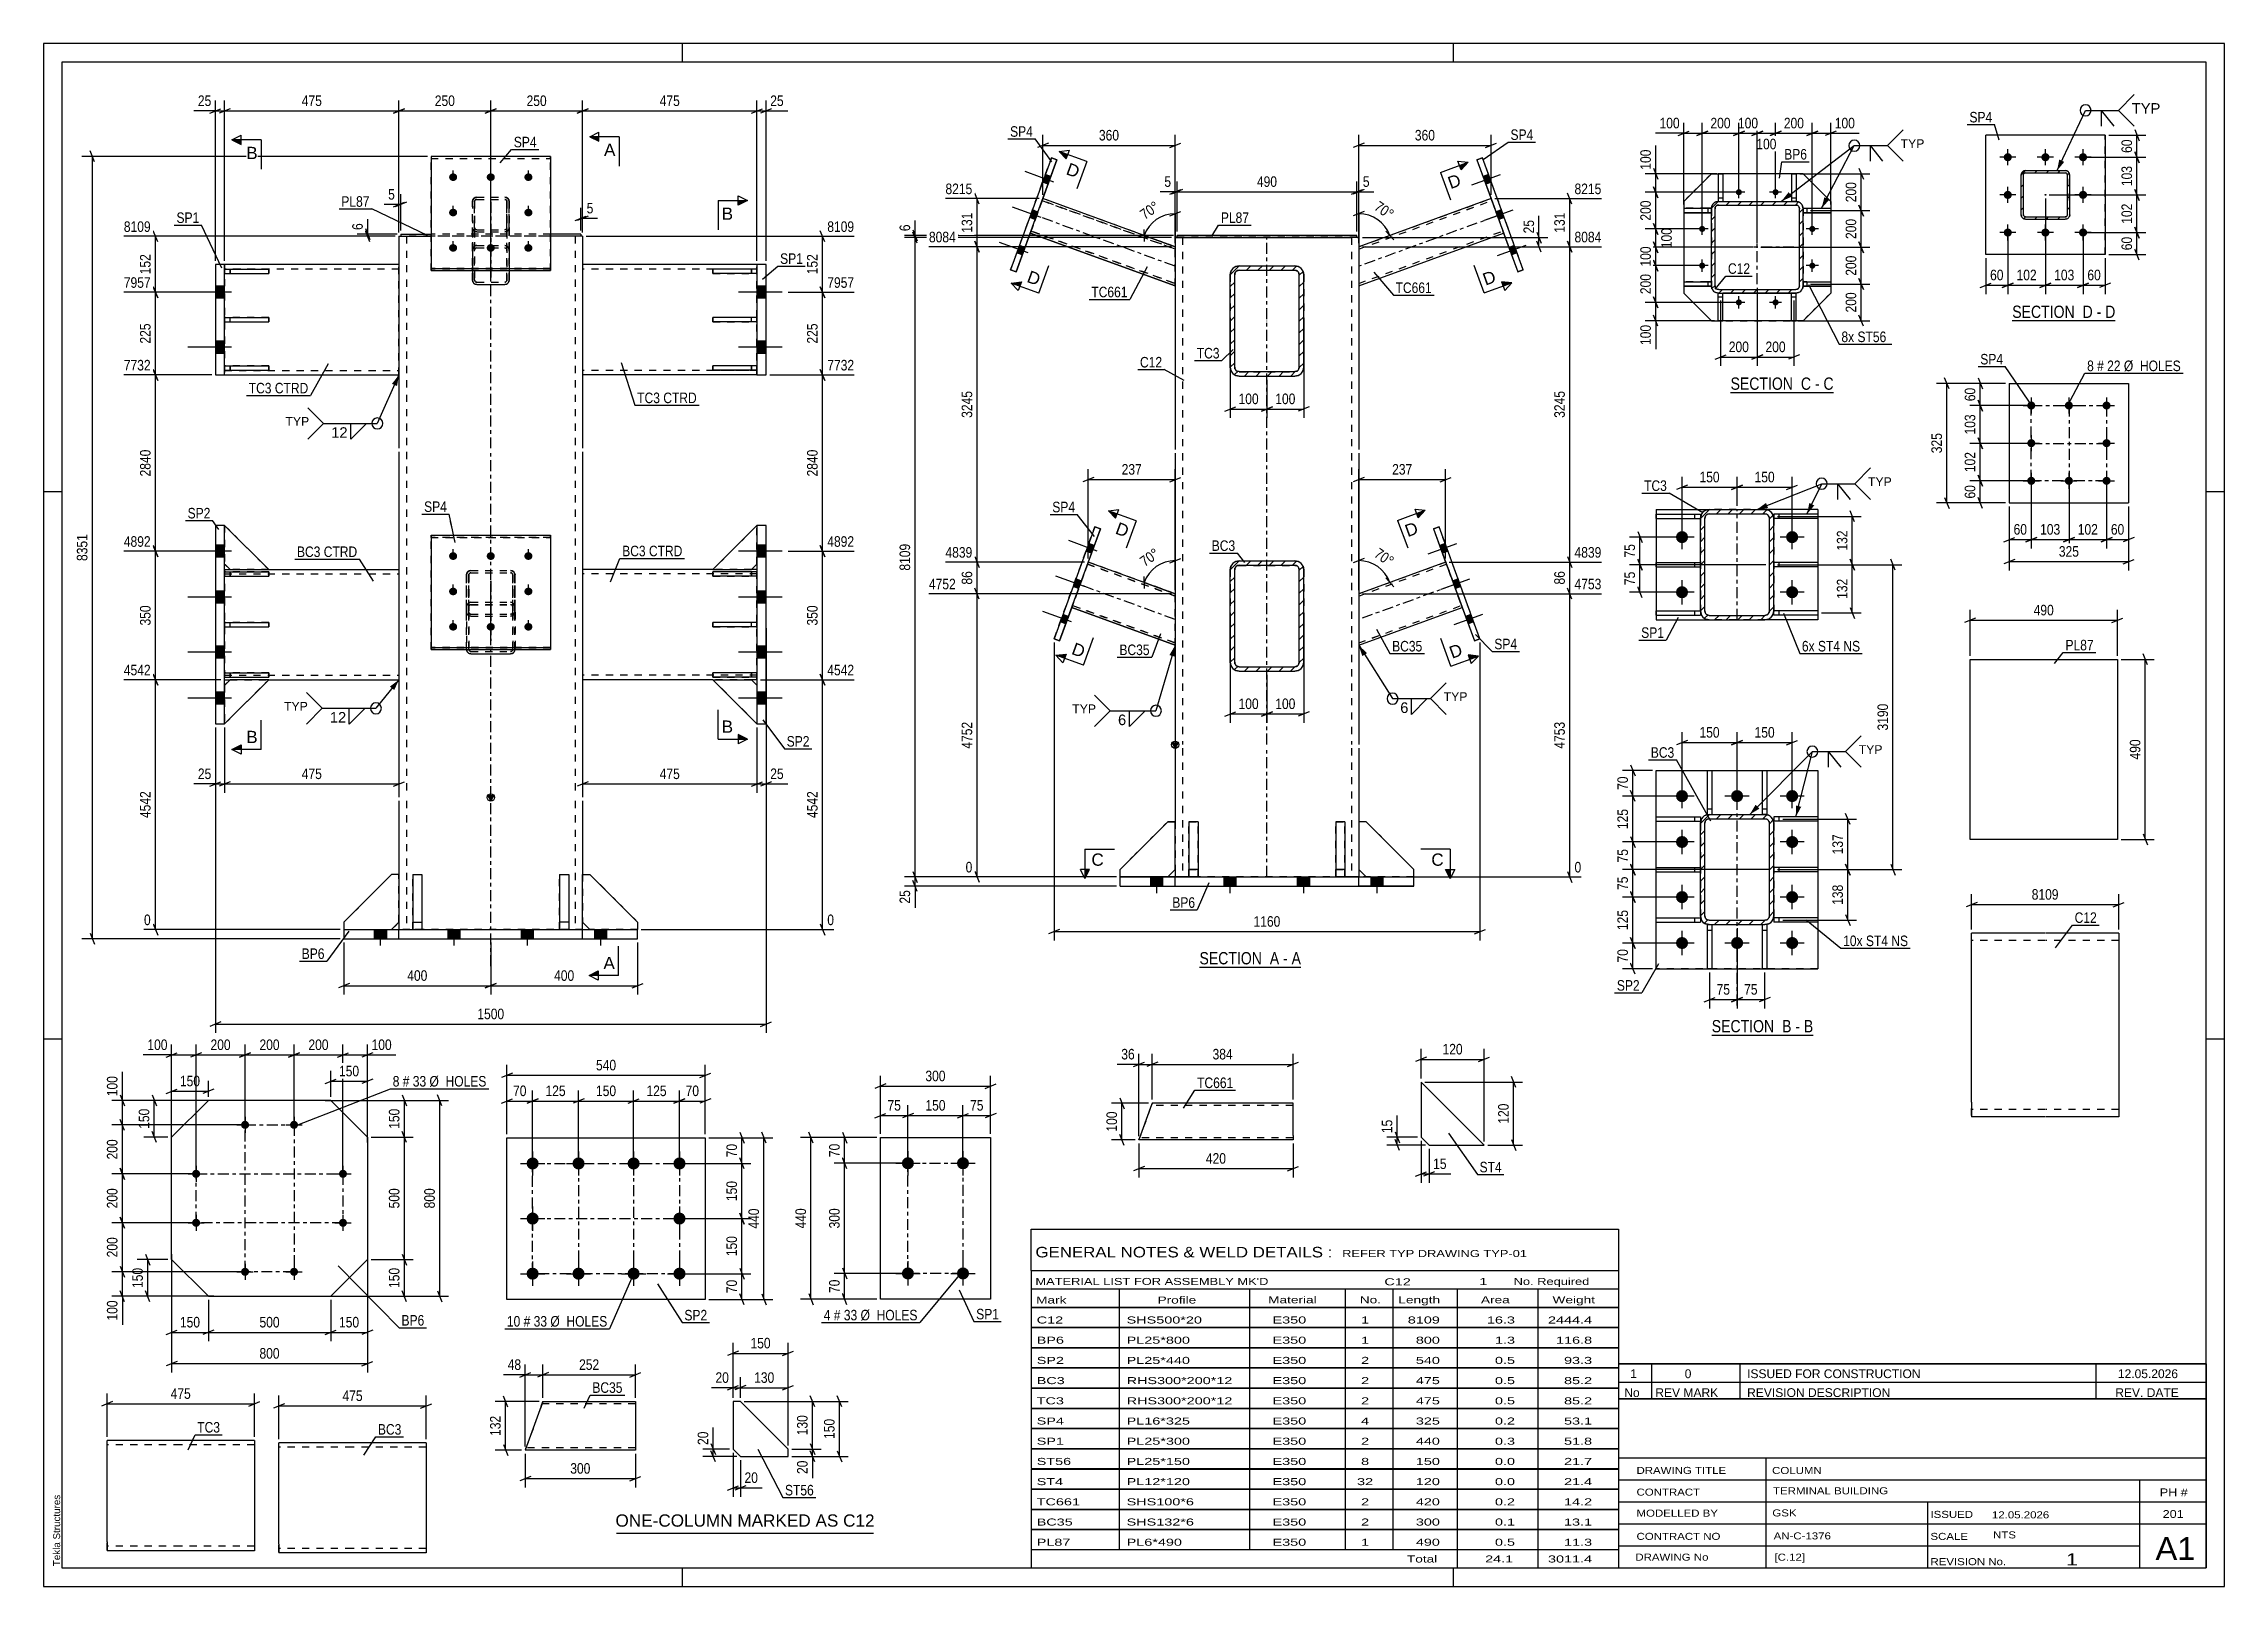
# Model space of a CAD drawing. Header units: millimetres. Extents: x 0 to 594, y 0 to 420.
import ezdxf

# ---------------------------------------------------------------- set-up
doc = ezdxf.new("R2010")
doc.units = ezdxf.units.MM
doc.linetypes.add('DXK_LINE_DOT2', pattern=[3.9198, 1.9599, -1.9599])
doc.linetypes.add('DXK_LINE_DOT3', pattern=[5.9187, 2.979, -0.9799, 0.9799, -0.9799])
doc.styles.add('Arial', font='arial.ttf', dxfattribs={"height": 0.2})
doc.styles.add('Arial Narrow', font='ARIALN.TTF', dxfattribs={"height": 0.2})

# ---------------------------------------------------------------- blocks, each defined once
blk = doc.blocks.new('Unknown-681868478-1131')
at = {"color": 5, "linetype": 'Continuous'}
for p, q in [((594, 420), (0, 420)), ((0, 420), (0, 0)), ((174, 415), (174, 420)), ((384, 415), (384, 420)), ((594, 0), (594, 420)), ((589, 415), (5, 415)), ((5, 415), (5, 5)), ((589, 5), (589, 415)), ((5, 298), (0, 298)), ((594, 298), (589, 298)), ((5, 149), (0, 149)), ((594, 149), (589, 149)), ((0, 0), (594, 0)), ((5, 5), (589, 5)), ((174, 0), (174, 5)), ((384, 0), (384, 5))]:
    blk.add_line(p, q, dxfattribs=at)
at = {"color": 174, "linetype": 'Continuous', "style": 'Arial'}
blk.add_text('Tekla Structures', height=1.9102, rotation=90, dxfattribs=at).set_placement((4.5, 5.5))
blk = doc.blocks.new('Unknown-681868478-11 - 9034')
at = {"color": 6, "linetype": 'Continuous'}
blk.add_line((459.49, 325.02), (487.56, 325.02), dxfattribs=at)
at = {"color": 0, "linetype": 'Continuous'}
blk.add_wipeout([(477.6, 325.77), (477.6, 329.27), (459.49, 329.27), (459.49, 325.77)], dxfattribs=at)
blk.add_wipeout([(481.42, 325.77), (481.42, 329.27), (478.65, 329.27), (478.65, 325.77)], dxfattribs=at)
at = {"color": 7, "linetype": 'Continuous', "style": 'Arial Narrow'}
blk.add_text('SECTION ', height=3.34, dxfattribs=at).set_placement((459.49, 325.77))
at = {"color": 0, "linetype": 'Continuous'}
blk.add_wipeout([(483.74, 325.77), (483.74, 329.27), (482.47, 329.27), (482.47, 325.77)], dxfattribs=at)
at = {"color": 7, "linetype": 'Continuous', "style": 'Arial Narrow'}
blk.add_text('C', height=3.34, dxfattribs=at).set_placement((478.65, 325.77))
at = {"color": 0, "linetype": 'Continuous'}
blk.add_wipeout([(487.56, 325.77), (487.56, 329.27), (484.79, 329.27), (484.79, 325.77)], dxfattribs=at)
at = {"color": 7, "linetype": 'Continuous', "style": 'Arial Narrow'}
for s, p in [('-', (482.47, 325.77)), ('C', (484.79, 325.77))]:
    blk.add_text(s, height=3.34, dxfattribs=at).set_placement(p)
blk = doc.blocks.new('Unknown-681868478-13 - 9248')
at = {"color": 6, "linetype": 'Continuous'}
blk.add_line((536.22, 344.58), (564.29, 344.58), dxfattribs=at)
at = {"color": 0, "linetype": 'Continuous'}
blk.add_wipeout([(554.33, 345.33), (554.33, 348.83), (536.22, 348.83), (536.22, 345.33)], dxfattribs=at)
blk.add_wipeout([(558.15, 345.33), (558.15, 348.83), (555.38, 348.83), (555.38, 345.33)], dxfattribs=at)
at = {"color": 7, "linetype": 'Continuous', "style": 'Arial Narrow'}
blk.add_text('SECTION ', height=3.34, dxfattribs=at).set_placement((536.22, 345.33))
at = {"color": 0, "linetype": 'Continuous'}
blk.add_wipeout([(560.47, 345.33), (560.47, 348.83), (559.2, 348.83), (559.2, 345.33)], dxfattribs=at)
at = {"color": 7, "linetype": 'Continuous', "style": 'Arial Narrow'}
blk.add_text('D', height=3.34, dxfattribs=at).set_placement((555.38, 345.33))
at = {"color": 0, "linetype": 'Continuous'}
blk.add_wipeout([(564.29, 345.33), (564.29, 348.83), (561.52, 348.83), (561.52, 345.33)], dxfattribs=at)
at = {"color": 7, "linetype": 'Continuous', "style": 'Arial Narrow'}
for s, p in [('-', (559.2, 345.33)), ('D', (561.52, 345.33))]:
    blk.add_text(s, height=3.34, dxfattribs=at).set_placement(p)
blk = doc.blocks.new('Unknown-681868478-14 - 2588')
at = {"color": 6, "linetype": 'Continuous'}
blk.add_line((454.36, 150.09), (482.01, 150.09), dxfattribs=at)
at = {"color": 0, "linetype": 'Continuous'}
blk.add_wipeout([(472.47, 150.84), (472.47, 154.34), (454.36, 154.34), (454.36, 150.84)], dxfattribs=at)
blk.add_wipeout([(476.07, 150.84), (476.07, 154.34), (473.52, 154.34), (473.52, 150.84)], dxfattribs=at)
at = {"color": 7, "linetype": 'Continuous', "style": 'Arial Narrow'}
blk.add_text('SECTION ', height=3.34, dxfattribs=at).set_placement((454.36, 150.84))
at = {"color": 0, "linetype": 'Continuous'}
blk.add_wipeout([(478.4, 150.84), (478.4, 154.34), (477.12, 154.34), (477.12, 150.84)], dxfattribs=at)
at = {"color": 7, "linetype": 'Continuous', "style": 'Arial Narrow'}
blk.add_text('B', height=3.34, dxfattribs=at).set_placement((473.52, 150.84))
at = {"color": 0, "linetype": 'Continuous'}
blk.add_wipeout([(482.01, 150.84), (482.01, 154.34), (479.45, 154.34), (479.45, 150.84)], dxfattribs=at)
at = {"color": 7, "linetype": 'Continuous', "style": 'Arial Narrow'}
for s, p in [('-', (477.12, 150.84)), ('B', (479.45, 150.84))]:
    blk.add_text(s, height=3.34, dxfattribs=at).set_placement(p)
blk = doc.blocks.new('Unknown-681868478-17 - 3631')
at = {"color": 6, "linetype": 'Continuous'}
blk.add_line((314.83, 168.59), (342.48, 168.59), dxfattribs=at)
at = {"color": 0, "linetype": 'Continuous'}
blk.add_wipeout([(332.94, 169.34), (332.94, 172.84), (314.83, 172.84), (314.83, 169.34)], dxfattribs=at)
blk.add_wipeout([(336.55, 169.34), (336.55, 172.84), (333.99, 172.84), (333.99, 169.34)], dxfattribs=at)
at = {"color": 7, "linetype": 'Continuous', "style": 'Arial Narrow'}
blk.add_text('SECTION ', height=3.34, dxfattribs=at).set_placement((314.83, 169.34))
at = {"color": 0, "linetype": 'Continuous'}
blk.add_wipeout([(338.87, 169.34), (338.87, 172.84), (337.6, 172.84), (337.6, 169.34)], dxfattribs=at)
at = {"color": 7, "linetype": 'Continuous', "style": 'Arial Narrow'}
blk.add_text('A', height=3.34, dxfattribs=at).set_placement((333.99, 169.34))
at = {"color": 0, "linetype": 'Continuous'}
blk.add_wipeout([(342.48, 169.34), (342.48, 172.84), (339.92, 172.84), (339.92, 169.34)], dxfattribs=at)
at = {"color": 7, "linetype": 'Continuous', "style": 'Arial Narrow'}
for s, p in [('A', (339.92, 169.34)), ('-', (337.6, 169.34))]:
    blk.add_text(s, height=3.34, dxfattribs=at).set_placement(p)
blk = doc.blocks.new('Part-681868478-12189 - 12188')
at = {"color": 2, "linetype": 'Continuous'}
for p, q in [((37.3, 39.7), (17.3, 39.7)), ((17.3, 12.1), (17.3, 39.7)), ((57.4, 39.7), (37.4, 39.7)), ((57.4, 39.7), (57.4, 9.7)), ((17.3, 12.1), (17.3, 9.7)), ((37.3, 9.7), (17.3, 9.7)), ((57.4, 9.7), (37.4, 9.7))]:
    blk.add_line(p, q, dxfattribs=at)
at = {"color": 7, "linetype": 'DXK_LINE_DOT2'}
for p, q in [((37.3, 38.5), (17.3, 38.5)), ((57.4, 38.5), (37.4, 38.5)), ((17.3, 9.88), (17.3, 12.1)), ((17.3, 10.9), (17.3, 10.99)), ((37.3, 10.9), (17.3, 10.9)), ((57.4, 10.9), (37.4, 10.9)), ((57.4, 10.9), (57.4, 10.99))]:
    blk.add_line(p, q, dxfattribs=at)
blk = doc.blocks.new('Part-681868478-9086 - 9034')
at = {"color": 2, "linetype": 'Continuous'}
for p, q in [((446.76, 375.18), (446.76, 375.18)), ((446.76, 375.18), (453.26, 375.18)), ((446.76, 375.18), (446.76, 373.93)), ((453.26, 375.18), (454.26, 375.18)), ((453.26, 375.18), (453.26, 373.93)), ((454.26, 375.18), (454.26, 375.06)), ((446.76, 373.93), (453.26, 373.93)), ((453.26, 373.93), (446.76, 373.93)), ((453.26, 373.93), (454.26, 373.93)), ((454.26, 373.93), (453.26, 373.93))]:
    blk.add_line(p, q, dxfattribs=at)
at = {"color": 7, "linetype": 'DXK_LINE_DOT2'}
for p, q in [((453.26, 375.18), (446.76, 375.18)), ((454.26, 375.18), (453.26, 375.18)), ((454.26, 375.18), (454.26, 375.18)), ((454.26, 375.06), (454.26, 373.93)), ((453.26, 373.93), (453.26, 373.93))]:
    blk.add_line(p, q, dxfattribs=at)
blk = doc.blocks.new('Part-681868478-9087 - 9034')
at = {"color": 2, "linetype": 'Continuous'}
for p, q in [((480.26, 355.18), (479.26, 355.18)), ((479.26, 354.06), (479.26, 353.93)), ((479.26, 353.93), (480.26, 353.93)), ((480.26, 353.93), (479.26, 353.93)), ((479.26, 353.93), (479.26, 353.93)), ((479.26, 353.93), (479.26, 353.93)), ((480.26, 355.18), (480.26, 353.93)), ((480.26, 355.18), (486.76, 355.18)), ((480.26, 353.93), (486.76, 353.93)), ((486.76, 353.93), (480.26, 353.93)), ((486.76, 355.18), (486.76, 353.93)), ((486.76, 353.93), (486.76, 353.93))]:
    blk.add_line(p, q, dxfattribs=at)
at = {"color": 7, "linetype": 'DXK_LINE_DOT2'}
for p, q in [((479.26, 355.18), (479.26, 354.06)), ((479.26, 355.18), (480.26, 355.18)), ((480.26, 355.18), (486.76, 355.18)), ((480.26, 353.93), (480.26, 353.93)), ((486.76, 353.93), (486.76, 353.93))]:
    blk.add_line(p, q, dxfattribs=at)
blk = doc.blocks.new('Part-681868478-9039 - 9034')
at = {"color": 2, "linetype": 'Continuous'}
for p, q in [((454.26, 384.56), (446.76, 377.06)), ((454.26, 384.56), (456.13, 384.56)), ((454.26, 384.56), (454.26, 384.56)), ((476.13, 384.56), (457.38, 384.56)), ((479.26, 384.56), (477.38, 384.56)), ((486.76, 377.06), (479.26, 384.56)), ((479.26, 384.56), (479.26, 384.56)), ((446.76, 377.06), (446.76, 375.18)), ((486.76, 377.06), (486.76, 377.06)), ((486.76, 377.06), (486.76, 375.18)), ((446.76, 373.93), (446.76, 355.18)), ((486.76, 373.93), (486.76, 355.18)), ((446.76, 353.93), (446.76, 352.06)), ((446.76, 352.06), (446.76, 352.06)), ((446.76, 352.06), (454.26, 344.56)), ((479.26, 344.56), (486.76, 352.06)), ((486.76, 353.93), (486.76, 352.06)), ((454.26, 344.56), (454.26, 344.56)), ((454.26, 344.56), (456.13, 344.56)), ((476.13, 344.56), (457.38, 344.56)), ((479.26, 344.56), (477.38, 344.56)), ((479.26, 344.56), (479.26, 344.56))]:
    blk.add_line(p, q, dxfattribs=at)
at = {"color": 7, "linetype": 'DXK_LINE_DOT2'}
for p, q in [((446.76, 377.06), (454.26, 384.56)), ((479.26, 384.56), (454.26, 384.56)), ((456.13, 384.56), (457.38, 384.56)), ((477.38, 384.56), (476.13, 384.56)), ((479.26, 384.56), (486.76, 377.06)), ((446.76, 375.18), (446.76, 373.93)), ((486.76, 375.18), (486.76, 373.93)), ((446.76, 355.18), (446.76, 353.93)), ((454.26, 344.56), (446.76, 352.06)), ((479.26, 344.56), (486.76, 352.06)), ((486.76, 355.18), (486.76, 353.93)), ((486.76, 352.06), (486.76, 352.06)), ((454.26, 344.56), (479.26, 344.56)), ((456.13, 344.56), (457.38, 344.56)), ((477.38, 344.56), (476.13, 344.56))]:
    blk.add_line(p, q, dxfattribs=at)
blk = doc.blocks.new('Part-681868478-9085 - 9034')
at = {"color": 2, "linetype": 'Continuous'}
for p, q in [((446.76, 355.18), (446.76, 355.18)), ((446.76, 355.18), (453.26, 355.18)), ((446.76, 355.18), (446.76, 353.93)), ((446.76, 353.93), (453.26, 353.93)), ((453.26, 353.93), (446.76, 353.93)), ((453.26, 355.18), (454.26, 355.18)), ((453.26, 355.18), (453.26, 353.93)), ((453.26, 353.93), (454.26, 353.93)), ((454.26, 353.93), (453.26, 353.93)), ((454.26, 354.06), (454.26, 353.93)), ((454.26, 353.93), (454.26, 353.93))]:
    blk.add_line(p, q, dxfattribs=at)
at = {"color": 7, "linetype": 'DXK_LINE_DOT2'}
for p, q in [((453.26, 355.18), (446.76, 355.18)), ((454.26, 355.18), (453.26, 355.18)), ((453.26, 353.93), (453.26, 353.93)), ((454.26, 355.18), (454.26, 355.18)), ((454.26, 355.18), (454.26, 354.06))]:
    blk.add_line(p, q, dxfattribs=at)
blk = doc.blocks.new('Part-681868478-9088 - 9034')
at = {"color": 2, "linetype": 'Continuous'}
for p, q in [((479.26, 375.06), (479.26, 375.18)), ((479.26, 375.18), (480.26, 375.18)), ((480.26, 375.18), (480.26, 373.93)), ((480.26, 375.18), (486.76, 375.18)), ((486.76, 375.18), (486.76, 373.93)), ((479.26, 373.93), (480.26, 373.93)), ((480.26, 373.93), (479.26, 373.93)), ((480.26, 373.93), (486.76, 373.93)), ((486.76, 373.93), (480.26, 373.93)), ((486.76, 373.93), (486.76, 373.93))]:
    blk.add_line(p, q, dxfattribs=at)
at = {"color": 7, "linetype": 'DXK_LINE_DOT2'}
for p, q in [((479.26, 375.18), (480.26, 375.18)), ((479.26, 375.06), (479.26, 373.93)), ((480.26, 375.18), (486.76, 375.18)), ((479.26, 373.93), (479.26, 373.93)), ((480.26, 373.93), (480.26, 373.93)), ((486.76, 373.93), (486.76, 373.93))]:
    blk.add_line(p, q, dxfattribs=at)
blk = doc.blocks.new('Part-681868478-9089 - 9034')
at = {"color": 2, "linetype": 'Continuous'}
for p, q in [((476.13, 384.56), (476.13, 377.06)), ((477.38, 384.56), (476.13, 384.56)), ((477.38, 384.56), (477.38, 377.06)), ((476.13, 378.06), (477.38, 378.06)), ((477.38, 377.06), (477.26, 377.06)), ((477.38, 377.06), (477.26, 377.06))]:
    blk.add_line(p, q, dxfattribs=at)
at = {"color": 7, "linetype": 'DXK_LINE_DOT2'}
for p, q in [((476.13, 384.56), (477.38, 384.56)), ((476.13, 378.06), (477.38, 378.06)), ((476.13, 377.06), (476.13, 377.06)), ((477.26, 377.06), (476.13, 377.06)), ((477.26, 377.06), (476.13, 377.06))]:
    blk.add_line(p, q, dxfattribs=at)
blk = doc.blocks.new('Part-681868478-9090 - 9034')
at = {"color": 2, "linetype": 'Continuous'}
for p, q in [((456.13, 384.56), (456.13, 377.06)), ((457.38, 384.56), (456.13, 384.56)), ((457.38, 384.56), (457.38, 377.06)), ((456.13, 378.06), (457.38, 378.06)), ((456.13, 377.06), (456.25, 377.06)), ((456.13, 377.06), (456.25, 377.06))]:
    blk.add_line(p, q, dxfattribs=at)
at = {"color": 7, "linetype": 'DXK_LINE_DOT2'}
for p, q in [((456.13, 384.56), (457.38, 384.56)), ((456.13, 378.06), (457.38, 378.06)), ((456.25, 377.06), (457.38, 377.06)), ((456.25, 377.06), (457.38, 377.06)), ((457.38, 377.06), (457.38, 377.06))]:
    blk.add_line(p, q, dxfattribs=at)
blk = doc.blocks.new('Part-681868478-9091 - 9034')
at = {"color": 2, "linetype": 'Continuous'}
for p, q in [((476.13, 352.06), (477.38, 352.06)), ((476.13, 344.56), (476.13, 352.06)), ((476.13, 351.06), (477.38, 351.06)), ((477.38, 344.56), (477.38, 352.06)), ((476.13, 344.56), (477.38, 344.56))]:
    blk.add_line(p, q, dxfattribs=at)
at = {"color": 7, "linetype": 'DXK_LINE_DOT2'}
for p, q in [((476.13, 352.06), (477.38, 352.06)), ((476.13, 351.06), (477.38, 351.06)), ((477.38, 344.56), (476.13, 344.56))]:
    blk.add_line(p, q, dxfattribs=at)
blk = doc.blocks.new('Part-681868478-9092 - 9034')
at = {"color": 2, "linetype": 'Continuous'}
for p, q in [((456.13, 352.06), (457.38, 352.06)), ((456.13, 344.56), (456.13, 352.06)), ((456.13, 351.06), (457.38, 351.06)), ((457.38, 344.56), (457.38, 352.06)), ((456.13, 344.56), (457.38, 344.56))]:
    blk.add_line(p, q, dxfattribs=at)
at = {"color": 7, "linetype": 'DXK_LINE_DOT2'}
for p, q in [((456.13, 352.06), (457.38, 352.06)), ((456.13, 351.06), (457.38, 351.06)), ((457.38, 344.56), (456.13, 344.56))]:
    blk.add_line(p, q, dxfattribs=at)
blk = doc.blocks.new('Part-681868478-9093 - 9034')
at = {"linetype": 'Continuous'}
h = blk.add_hatch(dxfattribs=at)
h.set_pattern_fill('', scale=0.7, style=0, pattern_type=0)
h.set_pattern_definition([(45, (454.4088, 353.2934), (-1.57154, 1.57154), [])])
h.paths.add_polyline_path([(454.26, 354.06), (454.41, 353.29), (454.84, 352.64), (455.49, 352.21), (456.26, 352.06), (477.26, 352.06), (478.02, 352.21), (478.67, 352.64), (479.1, 353.29), (479.26, 354.06), (479.26, 375.06), (479.1, 375.82), (478.67, 376.47), (478.02, 376.91), (477.26, 377.06), (456.26, 377.06), (455.49, 376.91), (454.84, 376.47), (454.41, 375.82), (454.26, 375.06)])
h.paths.add_polyline_path([(455.33, 375.44), (455.55, 375.77), (455.87, 375.98), (456.26, 376.06), (477.26, 376.06), (477.64, 375.98), (477.96, 375.77), (478.18, 375.44), (478.26, 375.06), (478.26, 354.06), (478.18, 353.68), (477.96, 353.35), (477.64, 353.13), (477.26, 353.06), (456.26, 353.06), (455.87, 353.13), (455.55, 353.35), (455.33, 353.68), (455.26, 354.06), (455.26, 375.06)])
at = {"color": 7, "linetype": 'DXK_LINE_DOT2'}
for p, q in [((454.26, 375.06), (454.41, 375.82)), ((454.26, 375.06), (454.26, 354.06)), ((455.33, 375.44), (455.26, 375.06)), ((455.26, 375.06), (455.26, 375.06)), ((455.26, 354.06), (455.26, 375.06)), ((455.33, 375.44), (455.33, 375.44)), ((455.49, 376.9), (456.26, 377.06)), ((456.26, 377.06), (477.26, 377.06)), ((456.26, 377.06), (456.26, 377.06)), ((477.26, 377.06), (477.26, 377.06)), ((477.26, 377.06), (478.02, 376.9)), ((478.18, 375.44), (478.18, 375.44)), ((478.26, 375.06), (478.18, 375.44)), ((478.26, 375.06), (478.26, 375.06)), ((478.26, 354.06), (478.26, 375.06)), ((479.1, 375.82), (479.26, 375.06)), ((479.26, 375.06), (479.26, 354.06)), ((454.41, 353.29), (454.26, 354.06)), ((455.26, 354.06), (455.26, 354.06)), ((455.26, 354.06), (455.33, 353.67)), ((455.87, 353.13), (456.26, 353.06)), ((456.26, 352.06), (456.25, 352.06)), ((456.26, 353.06), (456.26, 353.06)), ((456.26, 353.06), (477.26, 353.06)), ((456.26, 352.06), (457.38, 352.06)), ((456.26, 352.06), (456.26, 352.06)), ((477.26, 352.06), (476.13, 352.06)), ((477.26, 353.06), (477.64, 353.13)), ((477.26, 353.06), (477.26, 353.06)), ((477.26, 352.06), (477.26, 352.06)), ((477.26, 352.06), (477.26, 352.06)), ((478.18, 353.67), (478.26, 354.06)), ((478.26, 354.06), (478.26, 354.06)), ((479.26, 354.06), (479.1, 353.29))]:
    blk.add_line(p, q, dxfattribs=at)
at = {"color": 2, "linetype": 'Continuous'}
for p, q in [((454.41, 375.82), (454.26, 375.06)), ((454.26, 354.06), (454.26, 375.06)), ((455.26, 375.06), (455.33, 375.44)), ((455.26, 354.06), (455.26, 375.06)), ((456.26, 377.06), (455.49, 376.91)), ((456.26, 376.06), (455.87, 375.98)), ((455.87, 375.98), (456.26, 376.06)), ((456.26, 377.06), (477.26, 377.06)), ((456.26, 376.06), (456.26, 376.06)), ((456.26, 376.06), (477.26, 376.06)), ((456.26, 376.06), (477.26, 376.06)), ((478.02, 376.91), (477.26, 377.06)), ((477.26, 376.06), (477.26, 376.06)), ((477.64, 375.98), (477.26, 376.06)), ((477.26, 376.06), (477.64, 375.98)), ((478.18, 375.44), (478.26, 375.06)), ((478.26, 354.06), (478.26, 375.06)), ((479.26, 375.06), (479.1, 375.82)), ((479.26, 354.06), (479.26, 375.06)), ((454.26, 354.06), (454.41, 353.29)), ((454.41, 353.29), (454.41, 353.29)), ((454.41, 353.29), (454.41, 353.29)), ((455.33, 353.68), (455.26, 354.06)), ((456.25, 352.06), (455.49, 352.21)), ((455.49, 352.21), (456.26, 352.06)), ((456.26, 353.06), (455.87, 353.13)), ((456.26, 353.06), (477.26, 353.06)), ((456.26, 352.06), (456.26, 352.06)), ((456.26, 352.06), (477.26, 352.06)), ((476.13, 352.06), (457.38, 352.06)), ((477.64, 353.13), (477.26, 353.06)), ((478.02, 352.21), (477.26, 352.06)), ((477.26, 352.06), (478.02, 352.21)), ((477.26, 352.06), (477.26, 352.06)), ((478.26, 354.06), (478.18, 353.68)), ((479.1, 353.29), (479.26, 354.06)), ((479.1, 353.29), (479.1, 353.29)), ((479.1, 353.29), (479.1, 353.29))]:
    blk.add_line(p, q, dxfattribs=at)
at = {"color": 7, "linetype": 'DXK_LINE_DOT3'}
for p, q in [((466.76, 354.56), (466.76, 374.56)), ((476.76, 364.56), (456.76, 364.56))]:
    blk.add_line(p, q, dxfattribs=at)
at = {"color": 2, "linetype": 'Continuous'}
for centre, radius, start, end in [((456.26, 375.06), 2, 112.5, 157.5), ((456.26, 375.06), 1, 112.5, 157.5), ((456.26, 375.06), 1, 112.5, 157.5), ((477.26, 375.06), 1, 22.5, 67.5), ((477.26, 375.06), 1, 22.5, 67.5), ((477.26, 375.06), 2, 22.5, 67.5), ((456.26, 354.06), 2, 202.5, 247.5), ((456.26, 354.06), 2, 202.5, 247.5), ((456.26, 354.06), 1, 202.5, 247.5), ((477.26, 354.06), 1, 292.5, 337.5), ((477.26, 354.06), 2, 292.5, 337.5), ((477.26, 354.06), 2, 292.5, 337.5)]:
    blk.add_arc(centre, radius, start, end, dxfattribs=at)
at = {"color": 7, "linetype": 'DXK_LINE_DOT2'}
for centre, radius, start, end in [((456.26, 375.06), 2, 112.5, 157.5), ((477.26, 375.06), 2, 22.5, 67.5), ((456.26, 354.06), 1, 202.5, 247.5), ((477.26, 354.06), 1, 292.5, 337.5)]:
    blk.add_arc(centre, radius, start, end, dxfattribs=at)
blk = doc.blocks.new('Bolt-681868478-9126 - 9034')
at = {"linetype": 'Continuous'}
for points in [[(461.76, 378.73), (461.59, 378.75), (461.42, 378.8), (461.27, 378.89), (461.14, 379), (461.04, 379.14), (460.97, 379.3), (460.94, 379.47), (460.94, 379.64), (460.97, 379.81), (461.04, 379.97), (461.14, 380.11), (461.27, 380.22), (461.42, 380.31), (461.59, 380.36), (461.76, 380.38), (461.93, 380.36), (462.09, 380.31), (462.24, 380.22), (462.37, 380.11), (462.47, 379.97), (462.54, 379.81), (462.58, 379.64), (462.58, 379.47), (462.54, 379.3), (462.47, 379.14), (462.37, 379), (462.24, 378.89), (462.09, 378.8), (461.93, 378.75)], [(471.76, 378.73), (471.59, 378.75), (471.42, 378.8), (471.27, 378.89), (471.14, 379), (471.04, 379.14), (470.97, 379.3), (470.94, 379.47), (470.94, 379.64), (470.97, 379.81), (471.04, 379.97), (471.14, 380.11), (471.27, 380.22), (471.42, 380.31), (471.59, 380.36), (471.76, 380.38), (471.93, 380.36), (472.09, 380.31), (472.24, 380.22), (472.37, 380.11), (472.47, 379.97), (472.54, 379.81), (472.58, 379.64), (472.58, 379.47), (472.54, 379.3), (472.47, 379.14), (472.37, 379), (472.24, 378.89), (472.09, 378.8), (471.93, 378.75)], [(451.76, 368.73), (451.59, 368.75), (451.42, 368.8), (451.27, 368.89), (451.14, 369), (451.04, 369.14), (450.97, 369.3), (450.94, 369.47), (450.94, 369.64), (450.97, 369.81), (451.04, 369.97), (451.14, 370.11), (451.27, 370.22), (451.42, 370.31), (451.59, 370.36), (451.76, 370.38), (451.93, 370.36), (452.09, 370.31), (452.24, 370.22), (452.37, 370.11), (452.47, 369.97), (452.54, 369.81), (452.58, 369.64), (452.58, 369.47), (452.54, 369.3), (452.47, 369.14), (452.37, 369), (452.24, 368.89), (452.09, 368.8), (451.93, 368.75)], [(481.76, 368.73), (481.59, 368.75), (481.42, 368.8), (481.27, 368.89), (481.14, 369), (481.04, 369.14), (480.97, 369.3), (480.94, 369.47), (480.94, 369.64), (480.97, 369.81), (481.04, 369.97), (481.14, 370.11), (481.27, 370.22), (481.42, 370.31), (481.59, 370.36), (481.76, 370.38), (481.93, 370.36), (482.09, 370.31), (482.24, 370.22), (482.37, 370.11), (482.47, 369.97), (482.54, 369.81), (482.58, 369.64), (482.58, 369.47), (482.54, 369.3), (482.47, 369.14), (482.37, 369), (482.24, 368.89), (482.09, 368.8), (481.93, 368.75)], [(451.76, 358.73), (451.59, 358.75), (451.42, 358.8), (451.27, 358.89), (451.14, 359), (451.04, 359.14), (450.97, 359.3), (450.94, 359.47), (450.94, 359.64), (450.97, 359.81), (451.04, 359.97), (451.14, 360.11), (451.27, 360.22), (451.42, 360.31), (451.59, 360.36), (451.76, 360.38), (451.93, 360.36), (452.09, 360.31), (452.24, 360.22), (452.37, 360.11), (452.47, 359.97), (452.54, 359.81), (452.58, 359.64), (452.58, 359.47), (452.54, 359.3), (452.47, 359.14), (452.37, 359), (452.24, 358.89), (452.09, 358.8), (451.93, 358.75)], [(481.76, 358.73), (481.59, 358.75), (481.42, 358.8), (481.27, 358.89), (481.14, 359), (481.04, 359.14), (480.97, 359.3), (480.94, 359.47), (480.94, 359.64), (480.97, 359.81), (481.04, 359.97), (481.14, 360.11), (481.27, 360.22), (481.42, 360.31), (481.59, 360.36), (481.76, 360.38), (481.93, 360.36), (482.09, 360.31), (482.24, 360.22), (482.37, 360.11), (482.47, 359.97), (482.54, 359.81), (482.58, 359.64), (482.58, 359.47), (482.54, 359.3), (482.47, 359.14), (482.37, 359), (482.24, 358.89), (482.09, 358.8), (481.93, 358.75)], [(461.76, 348.73), (461.59, 348.75), (461.42, 348.8), (461.27, 348.89), (461.14, 349), (461.04, 349.14), (460.97, 349.3), (460.94, 349.47), (460.94, 349.64), (460.97, 349.81), (461.04, 349.97), (461.14, 350.11), (461.27, 350.22), (461.42, 350.31), (461.59, 350.36), (461.76, 350.38), (461.93, 350.36), (462.09, 350.31), (462.24, 350.22), (462.37, 350.11), (462.47, 349.97), (462.54, 349.81), (462.58, 349.64), (462.58, 349.47), (462.54, 349.3), (462.47, 349.14), (462.37, 349), (462.24, 348.89), (462.09, 348.8), (461.93, 348.75)], [(471.76, 348.73), (471.59, 348.75), (471.42, 348.8), (471.27, 348.89), (471.14, 349), (471.04, 349.14), (470.97, 349.3), (470.94, 349.47), (470.94, 349.64), (470.97, 349.81), (471.04, 349.97), (471.14, 350.11), (471.27, 350.22), (471.42, 350.31), (471.59, 350.36), (471.76, 350.38), (471.93, 350.36), (472.09, 350.31), (472.24, 350.22), (472.37, 350.11), (472.47, 349.97), (472.54, 349.81), (472.58, 349.64), (472.58, 349.47), (472.54, 349.3), (472.47, 349.14), (472.37, 349), (472.24, 348.89), (472.09, 348.8), (471.93, 348.75)]]:
    blk.add_hatch(color=1, dxfattribs=at).paths.add_polyline_path(points)
at = {"color": 1, "linetype": 'Continuous'}
for p, q in [((461.76, 377.91), (461.76, 381.21)), ((471.76, 377.91), (471.76, 381.21)), ((463.41, 379.56), (460.11, 379.56)), ((473.41, 379.56), (470.11, 379.56)), ((453.41, 369.56), (450.11, 369.56)), ((451.76, 367.91), (451.76, 371.21)), ((483.41, 369.56), (480.11, 369.56)), ((481.76, 367.91), (481.76, 371.21)), ((453.41, 359.56), (450.11, 359.56)), ((451.76, 357.91), (451.76, 361.21)), ((483.41, 359.56), (480.11, 359.56)), ((481.76, 357.91), (481.76, 361.21)), ((461.76, 347.91), (461.76, 351.21)), ((471.76, 347.91), (471.76, 351.21)), ((463.41, 349.56), (460.11, 349.56)), ((473.41, 349.56), (470.11, 349.56))]:
    blk.add_line(p, q, dxfattribs=at)
blk = doc.blocks.new('Bolt-681868478-1264 - 1222')
at = {"color": 1, "linetype": 'DXK_LINE_DOT2'}
for p, q in [((111.55, 384.64), (111.55, 381.8)), ((121.8, 384.64), (121.8, 381.8)), ((132.05, 384.64), (132.05, 381.8)), ((111.55, 375.01), (111.55, 372.17)), ((132.05, 375.01), (132.05, 372.17)), ((111.55, 365.38), (111.55, 362.54)), ((121.8, 365.38), (121.8, 362.54)), ((132.05, 365.38), (132.05, 362.54))]:
    blk.add_line(p, q, dxfattribs=at)
blk = doc.blocks.new('Part-681868478-1282 - 1222')
at = {"color": 7, "linetype": 'DXK_LINE_DOT2'}
for p, q in [((194.3, 345.43), (182.3, 345.43)), ((182.3, 345.43), (182.3, 344.23)), ((192.8, 344.23), (192.8, 345.43)), ((194.3, 344.23), (194.3, 345.43)), ((182.3, 344.23), (194.3, 344.23))]:
    blk.add_line(p, q, dxfattribs=at)
blk = doc.blocks.new('Part-681868478-1225 - 1222')
at = {"color": 2, "linetype": 'Continuous'}
for p, q in [((100.55, 193.83), (100.55, 178.83)), ((100.55, 193.83), (103.05, 193.83)), ((103.05, 193.83), (103.05, 178.83)), ((100.55, 180.83), (103.05, 180.83)), ((100.55, 178.83), (103.05, 178.83))]:
    blk.add_line(p, q, dxfattribs=at)
blk = doc.blocks.new('Part-681868478-1377 - 1222')
at = {"color": 2, "linetype": 'Continuous'}
for p, q in [((196.8, 359.83), (194.3, 359.83)), ((194.3, 359.83), (194.3, 329.83)), ((196.8, 329.83), (196.8, 359.83)), ((194.3, 329.83), (196.8, 329.83))]:
    blk.add_line(p, q, dxfattribs=at)
blk = doc.blocks.new('Part-681868478-1242 - 1222')
at = {"color": 2, "linetype": 'Continuous'}
for p, q in [((81.8, 178.83), (161.8, 178.83)), ((81.8, 178.83), (81.8, 176.33)), ((96.8, 176.33), (96.8, 178.83)), ((146.8, 176.33), (146.8, 178.83)), ((161.8, 176.33), (161.8, 178.83)), ((81.8, 176.33), (161.8, 176.33))]:
    blk.add_line(p, q, dxfattribs=at)
blk = doc.blocks.new('Part-681868478-1226 - 1222')
at = {"color": 2, "linetype": 'Continuous'}
for p, q in [((94.8, 193.83), (81.8, 180.83)), ((96.8, 193.83), (94.8, 193.83)), ((96.8, 193.83), (96.8, 180.83)), ((81.8, 180.83), (81.8, 178.83)), ((94.8, 178.83), (96.8, 180.83))]:
    blk.add_line(p, q, dxfattribs=at)
at = {"color": 7, "linetype": 'DXK_LINE_DOT2'}
blk.add_line((81.8, 178.83), (94.8, 178.83), dxfattribs=at)
blk = doc.blocks.new('Bolt-681868478-1261 - 1222')
at = {"linetype": 'Continuous'}
for points in [[(194.3, 353.98), (194.3, 350.68), (196.8, 350.68), (196.8, 353.98)], [(194.3, 353.98), (194.3, 350.68), (196.8, 350.68), (196.8, 353.98)], [(194.3, 338.98), (194.3, 335.68), (196.8, 335.68), (196.8, 338.98)], [(194.3, 338.98), (194.3, 335.68), (196.8, 335.68), (196.8, 338.98)]]:
    blk.add_hatch(color=1, dxfattribs=at).paths.add_polyline_path(points)
at = {"color": 1, "linetype": 'Continuous'}
for p, q in [((201.2, 352.33), (189.3, 352.33)), ((201.2, 352.33), (189.3, 352.33)), ((196.8, 353.98), (194.3, 353.98)), ((196.8, 353.98), (194.3, 353.98)), ((196.8, 350.68), (194.3, 350.68)), ((196.8, 350.68), (194.3, 350.68)), ((196.8, 338.98), (194.3, 338.98)), ((196.8, 338.98), (194.3, 338.98)), ((201.2, 337.33), (189.3, 337.33)), ((201.2, 337.33), (189.3, 337.33)), ((196.8, 335.68), (194.3, 335.68)), ((196.8, 335.68), (194.3, 335.68))]:
    blk.add_line(p, q, dxfattribs=at)
blk = doc.blocks.new('Part-681868478-1382 - 1222')
at = {"color": 2, "linetype": 'Continuous'}
for p, q in [((196.8, 288.83), (194.3, 288.83)), ((194.3, 288.83), (194.3, 234.83)), ((196.8, 234.83), (196.8, 288.83)), ((194.3, 234.83), (196.8, 234.83))]:
    blk.add_line(p, q, dxfattribs=at)
blk = doc.blocks.new('Part-681868478-1243 - 1222')
at = {"linetype": 'Continuous'}
blk.add_hatch(color=2, dxfattribs=at).paths.add_polyline_path([(121.8, 213.89), (121, 215.29), (122.6, 215.29)])
at = {"color": 7, "linetype": 'DXK_LINE_DOT3'}
for p, q in [((121.8, 309.83), (121.8, 377.55)), ((121.8, 214.83), (121.8, 308.83)), ((121.8, 168.83), (121.8, 213.83))]:
    blk.add_line(p, q, dxfattribs=at)
at = {"color": 2, "linetype": 'Continuous'}
for p, q in [((96.8, 367.55), (96.8, 309.83)), ((96.8, 367.55), (97.3, 367.55)), ((98.97, 367.55), (100.8, 367.55)), ((100.8, 367.55), (105.54, 367.55)), ((144.62, 367.55), (138.04, 367.55)), ((146.8, 367.55), (146.3, 367.55)), ((146.8, 367.55), (146.8, 309.83)), ((96.8, 308.83), (96.8, 214.83)), ((146.8, 308.83), (146.8, 214.83)), ((121.8, 213.89), (121, 215.29)), ((121, 215.29), (122.6, 215.29)), ((122.6, 215.29), (121.8, 213.89)), ((96.8, 213.83), (96.8, 193.83)), ((146.8, 213.83), (146.8, 193.83)), ((96.8, 180.83), (96.8, 178.83)), ((146.8, 178.83), (146.8, 180.83))]:
    blk.add_line(p, q, dxfattribs=at)
at = {"color": 7, "linetype": 'DXK_LINE_DOT2'}
for p, q in [((96.8, 367.55), (98.97, 367.55)), ((97.3, 367.55), (97.97, 367.55)), ((98.8, 367.55), (98.8, 309.83)), ((138.04, 367.55), (105.54, 367.55)), ((146.3, 367.55), (142.8, 367.55)), ((144.8, 367.55), (144.8, 309.83)), ((98.8, 308.83), (98.8, 214.83)), ((144.8, 308.83), (144.8, 214.83)), ((98.8, 213.83), (98.8, 178.83)), ((144.8, 213.83), (144.8, 178.83)), ((96.8, 193.83), (96.8, 180.83)), ((146.8, 193.83), (146.8, 180.83)), ((146.8, 178.83), (96.8, 178.83))]:
    blk.add_line(p, q, dxfattribs=at)
at = {"color": 2, "linetype": 'Continuous'}
blk.add_circle((121.8, 214.79), 1, dxfattribs=at)
blk = doc.blocks.new('Part-681868478-1372 - 1222')
at = {"color": 2, "linetype": 'Continuous'}
for p, q in [((46.8, 288.83), (46.8, 234.83)), ((49.3, 288.83), (46.8, 288.83)), ((49.3, 234.83), (49.3, 288.83)), ((46.8, 234.83), (49.3, 234.83))]:
    blk.add_line(p, q, dxfattribs=at)
blk = doc.blocks.new('Part-681868478-1323 - 1222')
at = {"color": 7, "linetype": 'DXK_LINE_DOT2'}
for p, q in [((61.3, 276.18), (49.3, 276.18)), ((49.3, 276.18), (49.3, 274.98)), ((49.3, 274.98), (61.3, 274.98)), ((50.8, 276.18), (50.8, 274.98)), ((61.3, 274.98), (61.3, 276.18))]:
    blk.add_line(p, q, dxfattribs=at)
blk = doc.blocks.new('Bolt-681868478-1260 - 1222')
at = {"linetype": 'Continuous'}
for points in [[(194.3, 283.48), (194.3, 280.18), (196.8, 280.18), (196.8, 283.48)], [(194.3, 283.48), (194.3, 280.18), (196.8, 280.18), (196.8, 283.48)], [(194.3, 283.48), (194.3, 280.18), (196.8, 280.18), (196.8, 283.48)], [(194.3, 270.98), (194.3, 267.68), (196.8, 267.68), (196.8, 270.98)], [(194.3, 270.98), (194.3, 267.68), (196.8, 267.68), (196.8, 270.98)], [(194.3, 255.98), (194.3, 252.68), (196.8, 252.68), (196.8, 255.98)], [(194.3, 255.98), (194.3, 252.68), (196.8, 252.68), (196.8, 255.98)], [(194.3, 243.48), (194.3, 240.18), (196.8, 240.18), (196.8, 243.48)], [(194.3, 243.48), (194.3, 240.18), (196.8, 240.18), (196.8, 243.48)], [(194.3, 243.48), (194.3, 240.18), (196.8, 240.18), (196.8, 243.48)]]:
    blk.add_hatch(color=1, dxfattribs=at).paths.add_polyline_path(points)
at = {"color": 1, "linetype": 'Continuous'}
for p, q in [((201.2, 281.83), (189.3, 281.83)), ((201.2, 281.83), (189.3, 281.83)), ((201.2, 281.83), (189.3, 281.83)), ((196.8, 283.48), (194.3, 283.48)), ((196.8, 283.48), (194.3, 283.48)), ((196.8, 283.48), (194.3, 283.48)), ((196.8, 280.18), (194.3, 280.18)), ((196.8, 280.18), (194.3, 280.18)), ((196.8, 280.18), (194.3, 280.18)), ((201.2, 269.33), (189.3, 269.33)), ((201.2, 269.33), (189.3, 269.33)), ((196.8, 270.98), (194.3, 270.98)), ((196.8, 270.98), (194.3, 270.98)), ((196.8, 267.68), (194.3, 267.68)), ((196.8, 267.68), (194.3, 267.68)), ((196.8, 255.98), (194.3, 255.98)), ((196.8, 255.98), (194.3, 255.98)), ((201.2, 254.33), (189.3, 254.33)), ((201.2, 254.33), (189.3, 254.33)), ((196.8, 252.68), (194.3, 252.68)), ((196.8, 252.68), (194.3, 252.68)), ((201.2, 241.83), (189.3, 241.83)), ((201.2, 241.83), (189.3, 241.83)), ((201.2, 241.83), (189.3, 241.83)), ((196.8, 243.48), (194.3, 243.48)), ((196.8, 243.48), (194.3, 243.48)), ((196.8, 243.48), (194.3, 243.48)), ((196.8, 240.18), (194.3, 240.18)), ((196.8, 240.18), (194.3, 240.18)), ((196.8, 240.18), (194.3, 240.18))]:
    blk.add_line(p, q, dxfattribs=at)
blk = doc.blocks.new('Part-681868478-1333 - 1222')
at = {"color": 2, "linetype": 'Continuous'}
for p, q in [((194.3, 288.83), (182.3, 276.83)), ((182.3, 276.83), (192.8, 276.83)), ((192.8, 276.83), (194.3, 278.33))]:
    blk.add_line(p, q, dxfattribs=at)
at = {"color": 7, "linetype": 'DXK_LINE_DOT2'}
blk.add_line((194.3, 278.33), (194.3, 288.83), dxfattribs=at)
blk = doc.blocks.new('Bolt-681868478-1262 - 1222')
at = {"linetype": 'Continuous'}
for points in [[(46.8, 283.48), (46.8, 280.18), (49.3, 280.18), (49.3, 283.48)], [(46.8, 283.48), (46.8, 280.18), (49.3, 280.18), (49.3, 283.48)], [(46.8, 283.48), (46.8, 280.18), (49.3, 280.18), (49.3, 283.48)], [(46.8, 270.98), (46.8, 267.68), (49.3, 267.68), (49.3, 270.98)], [(46.8, 270.98), (46.8, 267.68), (49.3, 267.68), (49.3, 270.98)], [(46.8, 255.98), (46.8, 252.68), (49.3, 252.68), (49.3, 255.98)], [(46.8, 255.98), (46.8, 252.68), (49.3, 252.68), (49.3, 255.98)], [(46.8, 243.48), (46.8, 240.18), (49.3, 240.18), (49.3, 243.48)], [(46.8, 243.48), (46.8, 240.18), (49.3, 240.18), (49.3, 243.48)], [(46.8, 243.48), (46.8, 240.18), (49.3, 240.18), (49.3, 243.48)]]:
    blk.add_hatch(color=1, dxfattribs=at).paths.add_polyline_path(points)
at = {"color": 1, "linetype": 'Continuous'}
for p, q in [((51.2, 281.83), (39.3, 281.83)), ((51.2, 281.83), (39.3, 281.83)), ((51.2, 281.83), (39.3, 281.83)), ((49.3, 283.48), (46.8, 283.48)), ((49.3, 283.48), (46.8, 283.48)), ((49.3, 283.48), (46.8, 283.48)), ((49.3, 280.18), (46.8, 280.18)), ((49.3, 280.18), (46.8, 280.18)), ((49.3, 280.18), (46.8, 280.18)), ((51.2, 269.33), (39.3, 269.33)), ((51.2, 269.33), (39.3, 269.33)), ((49.3, 270.98), (46.8, 270.98)), ((49.3, 270.98), (46.8, 270.98)), ((49.3, 267.68), (46.8, 267.68)), ((49.3, 267.68), (46.8, 267.68)), ((49.3, 255.98), (46.8, 255.98)), ((49.3, 255.98), (46.8, 255.98)), ((51.2, 254.33), (39.3, 254.33)), ((51.2, 254.33), (39.3, 254.33)), ((49.3, 252.68), (46.8, 252.68)), ((49.3, 252.68), (46.8, 252.68)), ((51.2, 241.83), (39.3, 241.83)), ((51.2, 241.83), (39.3, 241.83)), ((51.2, 241.83), (39.3, 241.83)), ((49.3, 243.48), (46.8, 243.48)), ((49.3, 243.48), (46.8, 243.48)), ((49.3, 243.48), (46.8, 243.48)), ((49.3, 240.18), (46.8, 240.18)), ((49.3, 240.18), (46.8, 240.18)), ((49.3, 240.18), (46.8, 240.18))]:
    blk.add_line(p, q, dxfattribs=at)
blk = doc.blocks.new('Bolt-681868478-1263 - 1222')
at = {"linetype": 'Continuous'}
for points in [[(46.8, 353.98), (46.8, 350.68), (49.3, 350.68), (49.3, 353.98)], [(46.8, 353.98), (46.8, 350.68), (49.3, 350.68), (49.3, 353.98)], [(46.8, 338.98), (46.8, 335.68), (49.3, 335.68), (49.3, 338.98)], [(46.8, 338.98), (46.8, 335.68), (49.3, 335.68), (49.3, 338.98)]]:
    blk.add_hatch(color=1, dxfattribs=at).paths.add_polyline_path(points)
at = {"color": 1, "linetype": 'Continuous'}
for p, q in [((51.2, 352.33), (39.3, 352.33)), ((51.2, 352.33), (39.3, 352.33)), ((49.3, 353.98), (46.8, 353.98)), ((49.3, 353.98), (46.8, 353.98)), ((49.3, 350.68), (46.8, 350.68)), ((49.3, 350.68), (46.8, 350.68)), ((49.3, 338.98), (46.8, 338.98)), ((49.3, 338.98), (46.8, 338.98)), ((51.2, 337.33), (39.3, 337.33)), ((51.2, 337.33), (39.3, 337.33)), ((49.3, 335.68), (46.8, 335.68)), ((49.3, 335.68), (46.8, 335.68))]:
    blk.add_line(p, q, dxfattribs=at)
blk = doc.blocks.new('Part-681868478-1322 - 1222')
at = {"color": 2, "linetype": 'Continuous'}
for p, q in [((97.3, 368.15), (105.54, 368.15)), ((97.3, 368.15), (97.3, 367.55)), ((97.3, 367.55), (98.97, 367.55)), ((146.3, 368.15), (138.04, 368.15)), ((146.3, 367.55), (144.62, 367.55)), ((146.3, 368.15), (146.3, 367.55))]:
    blk.add_line(p, q, dxfattribs=at)
at = {"color": 7, "linetype": 'DXK_LINE_DOT2'}
for p, q in [((144.62, 367.55), (98.97, 367.55)), ((138.04, 368.15), (105.54, 368.15))]:
    blk.add_line(p, q, dxfattribs=at)
blk = doc.blocks.new('Bolt-681868478-1265 - 1222')
at = {"color": 1, "linetype": 'DXK_LINE_DOT2'}
for p, q in [((111.55, 281.49), (111.55, 278.65)), ((121.8, 281.49), (121.8, 278.65)), ((132.05, 281.49), (132.05, 278.65)), ((111.55, 271.86), (111.55, 269.02)), ((132.05, 271.86), (132.05, 269.02)), ((111.55, 262.23), (111.55, 259.39)), ((121.8, 262.23), (121.8, 259.39)), ((132.05, 262.23), (132.05, 259.39))]:
    blk.add_line(p, q, dxfattribs=at)
blk = doc.blocks.new('Part-681868478-1337 - 1222')
at = {"color": 7, "linetype": 'DXK_LINE_DOT2'}
for p, q in [((194.3, 276.18), (182.3, 276.18)), ((182.3, 276.18), (182.3, 274.98)), ((182.3, 274.98), (194.3, 274.98)), ((192.8, 276.18), (192.8, 274.98)), ((194.3, 274.98), (194.3, 276.18))]:
    blk.add_line(p, q, dxfattribs=at)
blk = doc.blocks.new('Bolt-681868478-1266 - 1222')
at = {"linetype": 'Continuous'}
for points in [[(93.45, 178.83), (90.15, 178.83), (90.15, 176.33), (93.45, 176.33)], [(93.45, 178.83), (90.15, 178.83), (90.15, 176.33), (93.45, 176.33)], [(113.45, 178.83), (110.15, 178.83), (110.15, 176.33), (113.45, 176.33)], [(113.45, 178.83), (110.15, 178.83), (110.15, 176.33), (113.45, 176.33)], [(133.45, 178.83), (130.15, 178.83), (130.15, 176.33), (133.45, 176.33)], [(133.45, 178.83), (130.15, 178.83), (130.15, 176.33), (133.45, 176.33)], [(153.45, 178.83), (150.15, 178.83), (150.15, 176.33), (153.45, 176.33)], [(153.45, 178.83), (150.15, 178.83), (150.15, 176.33), (153.45, 176.33)]]:
    blk.add_hatch(color=1, dxfattribs=at).paths.add_polyline_path(points)
at = {"color": 1, "linetype": 'Continuous'}
for p, q in [((90.15, 176.33), (90.15, 178.83)), ((90.15, 176.33), (90.15, 178.83)), ((91.8, 174.43), (91.8, 178.83)), ((91.8, 174.43), (91.8, 178.83)), ((93.45, 176.33), (93.45, 178.83)), ((93.45, 176.33), (93.45, 178.83)), ((110.15, 176.33), (110.15, 178.83)), ((110.15, 176.33), (110.15, 178.83)), ((111.8, 174.43), (111.8, 178.83)), ((111.8, 174.43), (111.8, 178.83)), ((113.45, 176.33), (113.45, 178.83)), ((113.45, 176.33), (113.45, 178.83)), ((130.15, 176.33), (130.15, 178.83)), ((130.15, 176.33), (130.15, 178.83)), ((131.8, 174.43), (131.8, 178.83)), ((131.8, 174.43), (131.8, 178.83)), ((133.45, 176.33), (133.45, 178.83)), ((133.45, 176.33), (133.45, 178.83)), ((150.15, 176.33), (150.15, 178.83)), ((150.15, 176.33), (150.15, 178.83)), ((151.8, 174.43), (151.8, 178.83)), ((151.8, 174.43), (151.8, 178.83)), ((153.45, 176.33), (153.45, 178.83)), ((153.45, 176.33), (153.45, 178.83))]:
    blk.add_line(p, q, dxfattribs=at)
blk = doc.blocks.new('Part-681868478-1332 - 1222')
at = {"color": 7, "linetype": 'DXK_LINE_DOT2'}
for p, q in [((50.8, 246.83), (49.3, 245.33)), ((49.3, 234.83), (61.3, 246.83)), ((49.3, 245.33), (49.3, 234.83)), ((61.3, 246.83), (50.8, 246.83))]:
    blk.add_line(p, q, dxfattribs=at)
blk = doc.blocks.new('Part-681868478-1331 - 1222')
at = {"color": 2, "linetype": 'Continuous'}
for p, q in [((50.8, 246.83), (49.3, 245.33)), ((49.3, 234.83), (61.3, 246.83)), ((61.3, 246.83), (50.8, 246.83))]:
    blk.add_line(p, q, dxfattribs=at)
at = {"color": 7, "linetype": 'DXK_LINE_DOT2'}
blk.add_line((49.3, 245.33), (49.3, 234.83), dxfattribs=at)
blk = doc.blocks.new('Part-681868478-1326 - 1222')
at = {"color": 2, "linetype": 'Continuous'}
for p, q in [((49.3, 276.18), (61.3, 276.18)), ((49.3, 276.18), (49.3, 274.98)), ((49.3, 274.98), (61.3, 274.98)), ((61.3, 276.18), (61.3, 274.98))]:
    blk.add_line(p, q, dxfattribs=at)
at = {"color": 7, "linetype": 'DXK_LINE_DOT2'}
blk.add_line((50.8, 274.98), (50.8, 276.18), dxfattribs=at)
blk = doc.blocks.new('Part-681868478-1341 - 1222')
at = {"color": 2, "linetype": 'Continuous'}
for p, q in [((194.3, 332.28), (182.3, 332.28)), ((182.3, 331.08), (182.3, 332.28)), ((194.3, 331.08), (182.3, 331.08)), ((194.3, 332.28), (194.3, 331.08))]:
    blk.add_line(p, q, dxfattribs=at)
at = {"color": 7, "linetype": 'DXK_LINE_DOT2'}
blk.add_line((192.8, 331.08), (192.8, 332.28), dxfattribs=at)
blk = doc.blocks.new('Part-681868478-1270 - 1222')
at = {"color": 7, "linetype": 'DXK_LINE_DOT2'}
for p, q in [((94.8, 193.83), (81.8, 180.83)), ((96.8, 193.83), (94.8, 193.83)), ((96.8, 180.83), (96.8, 193.83)), ((81.8, 180.83), (81.8, 178.83)), ((81.8, 178.83), (94.8, 178.83)), ((94.8, 178.83), (96.8, 180.83))]:
    blk.add_line(p, q, dxfattribs=at)
blk = doc.blocks.new('Part-681868478-1271 - 1222')
at = {"color": 7, "linetype": 'DXK_LINE_DOT2'}
for p, q in [((100.55, 178.83), (100.55, 193.83)), ((100.55, 193.83), (103.05, 193.83)), ((103.05, 193.83), (103.05, 178.83)), ((100.55, 180.83), (103.05, 180.83)), ((103.05, 178.83), (100.55, 178.83))]:
    blk.add_line(p, q, dxfattribs=at)
blk = doc.blocks.new('Part-681868478-1272 - 1222')
at = {"color": 2, "linetype": 'Continuous'}
for p, q in [((146.8, 180.83), (146.8, 193.83)), ((146.8, 193.83), (148.8, 193.83)), ((161.8, 180.83), (148.8, 193.83)), ((148.8, 178.83), (146.8, 180.83)), ((161.8, 180.83), (161.8, 178.83))]:
    blk.add_line(p, q, dxfattribs=at)
at = {"color": 7, "linetype": 'DXK_LINE_DOT2'}
blk.add_line((161.8, 178.83), (148.8, 178.83), dxfattribs=at)
blk = doc.blocks.new('Part-681868478-1330 - 1222')
at = {"color": 7, "linetype": 'DXK_LINE_DOT2'}
for p, q in [((49.3, 278.33), (49.3, 288.83)), ((49.3, 288.83), (61.3, 276.83)), ((50.8, 276.83), (49.3, 278.33)), ((61.3, 276.83), (50.8, 276.83))]:
    blk.add_line(p, q, dxfattribs=at)
blk = doc.blocks.new('Part-681868478-1273 - 1222')
at = {"color": 2, "linetype": 'Continuous'}
for p, q in [((140.55, 193.83), (140.55, 178.83)), ((140.55, 193.83), (143.05, 193.83)), ((143.05, 193.83), (143.05, 178.83)), ((143.05, 180.83), (140.55, 180.83)), ((140.55, 178.83), (143.05, 178.83))]:
    blk.add_line(p, q, dxfattribs=at)
blk = doc.blocks.new('Part-681868478-1274 - 1222')
at = {"color": 7, "linetype": 'DXK_LINE_DOT2'}
for p, q in [((61.3, 358.58), (49.3, 358.58)), ((49.3, 358.58), (49.3, 357.38)), ((49.3, 357.38), (61.3, 357.38)), ((50.8, 358.58), (50.8, 357.38)), ((61.3, 357.38), (61.3, 358.58))]:
    blk.add_line(p, q, dxfattribs=at)
blk = doc.blocks.new('Part-681868478-1339 - 1222')
at = {"color": 7, "linetype": 'DXK_LINE_DOT2'}
for p, q in [((194.3, 262.43), (182.3, 262.43)), ((182.3, 262.43), (182.3, 261.23)), ((192.8, 261.23), (192.8, 262.43)), ((194.3, 261.23), (194.3, 262.43)), ((182.3, 261.23), (194.3, 261.23))]:
    blk.add_line(p, q, dxfattribs=at)
blk = doc.blocks.new('Part-681868478-1276 - 1222')
at = {"color": 7, "linetype": 'DXK_LINE_DOT2'}
for p, q in [((61.3, 345.43), (49.3, 345.43)), ((49.3, 345.43), (49.3, 344.23)), ((50.8, 344.23), (50.8, 345.43)), ((61.3, 344.23), (61.3, 345.43)), ((49.3, 344.23), (61.3, 344.23))]:
    blk.add_line(p, q, dxfattribs=at)
blk = doc.blocks.new('Part-681868478-1334 - 1222')
at = {"color": 7, "linetype": 'DXK_LINE_DOT2'}
for p, q in [((194.3, 288.83), (182.3, 276.83)), ((194.3, 278.33), (194.3, 288.83)), ((182.3, 276.83), (192.8, 276.83)), ((192.8, 276.83), (194.3, 278.33))]:
    blk.add_line(p, q, dxfattribs=at)
blk = doc.blocks.new('Part-681868478-1277 - 1222')
at = {"color": 2, "linetype": 'Continuous'}
for p, q in [((49.3, 358.58), (61.3, 358.58)), ((49.3, 358.58), (49.3, 357.38)), ((49.3, 357.38), (61.3, 357.38)), ((61.3, 358.58), (61.3, 357.38))]:
    blk.add_line(p, q, dxfattribs=at)
at = {"color": 7, "linetype": 'DXK_LINE_DOT2'}
blk.add_line((50.8, 357.38), (50.8, 358.58), dxfattribs=at)
blk = doc.blocks.new('Part-681868478-1328 - 1222')
at = {"color": 2, "linetype": 'Continuous'}
for p, q in [((49.3, 262.43), (61.3, 262.43)), ((49.3, 262.43), (49.3, 261.23)), ((61.3, 262.43), (61.3, 261.23)), ((49.3, 261.23), (61.3, 261.23))]:
    blk.add_line(p, q, dxfattribs=at)
at = {"color": 7, "linetype": 'DXK_LINE_DOT2'}
blk.add_line((50.8, 261.23), (50.8, 262.43), dxfattribs=at)
blk = doc.blocks.new('Part-681868478-1279 - 1222')
at = {"color": 2, "linetype": 'Continuous'}
for p, q in [((49.3, 345.43), (61.3, 345.43)), ((49.3, 345.43), (49.3, 344.23)), ((61.3, 345.43), (61.3, 344.23)), ((49.3, 344.23), (61.3, 344.23))]:
    blk.add_line(p, q, dxfattribs=at)
at = {"color": 7, "linetype": 'DXK_LINE_DOT2'}
blk.add_line((50.8, 344.23), (50.8, 345.43), dxfattribs=at)
blk = doc.blocks.new('Part-681868478-1280 - 1222')
at = {"color": 7, "linetype": 'DXK_LINE_DOT2'}
for p, q in [((194.3, 358.58), (182.3, 358.58)), ((182.3, 358.58), (182.3, 357.38)), ((182.3, 357.38), (194.3, 357.38)), ((192.8, 358.58), (192.8, 357.38)), ((194.3, 357.38), (194.3, 358.58))]:
    blk.add_line(p, q, dxfattribs=at)
blk = doc.blocks.new('Part-681868478-1283 - 1222')
at = {"color": 2, "linetype": 'Continuous'}
for p, q in [((194.3, 358.58), (182.3, 358.58)), ((182.3, 357.38), (182.3, 358.58)), ((194.3, 357.38), (182.3, 357.38)), ((194.3, 358.58), (194.3, 357.38))]:
    blk.add_line(p, q, dxfattribs=at)
at = {"color": 7, "linetype": 'DXK_LINE_DOT2'}
blk.add_line((192.8, 357.38), (192.8, 358.58), dxfattribs=at)
blk = doc.blocks.new('Part-681868478-1285 - 1222')
at = {"color": 2, "linetype": 'Continuous'}
for p, q in [((194.3, 345.43), (182.3, 345.43)), ((182.3, 344.23), (182.3, 345.43)), ((194.3, 345.43), (194.3, 344.23)), ((194.3, 344.23), (182.3, 344.23))]:
    blk.add_line(p, q, dxfattribs=at)
at = {"color": 7, "linetype": 'DXK_LINE_DOT2'}
blk.add_line((192.8, 344.23), (192.8, 345.43), dxfattribs=at)
blk = doc.blocks.new('Part-681868478-1300 - 1222')
at = {"color": 7, "linetype": 'DXK_LINE_DOT2'}
for p, q in [((105.55, 286.14), (138.05, 286.14)), ((105.55, 285.59), (105.55, 286.14)), ((105.55, 255.05), (105.55, 286.14)), ((138.05, 285.59), (105.55, 285.59)), ((138.05, 285.59), (138.05, 286.14)), ((138.05, 286.14), (138.05, 255.05)), ((138.05, 255.6), (105.55, 255.6)), ((138.05, 255.05), (105.55, 255.05))]:
    blk.add_line(p, q, dxfattribs=at)
blk = doc.blocks.new('Part-681868478-1305 - 1222')
at = {"color": 2, "linetype": 'Continuous'}
for p, q in [((138.05, 389.29), (105.55, 389.29)), ((105.55, 389.29), (105.55, 389.28)), ((138.05, 389.29), (138.05, 389.28))]:
    blk.add_line(p, q, dxfattribs=at)
at = {"color": 7, "linetype": 'DXK_LINE_DOT2'}
for p, q in [((105.55, 358.2), (105.55, 389.29)), ((105.55, 389.28), (105.55, 388.74)), ((105.55, 388.74), (138.05, 388.74)), ((138.05, 358.2), (138.05, 389.29)), ((138.05, 389.28), (138.05, 388.74)), ((138.05, 358.75), (105.55, 358.75)), ((138.05, 358.2), (105.55, 358.2))]:
    blk.add_line(p, q, dxfattribs=at)
blk = doc.blocks.new('Part-681868478-1306 - 1222')
at = {"color": 7, "linetype": 'DXK_LINE_DOT2'}
for p, q in [((115.2, 275.39), (115.29, 275.83)), ((115.2, 265.25), (115.2, 275.39)), ((115.2, 275.39), (115.2, 266.63)), ((115.29, 275.83), (115.55, 276.19)), ((115.55, 276.19), (115.94, 276.44)), ((115.84, 275.61), (115.8, 275.39)), ((115.8, 275.39), (115.8, 265.25)), ((115.8, 266.63), (115.8, 275.39)), ((115.97, 275.79), (115.84, 275.61)), ((115.94, 276.44), (116.4, 276.52)), ((116.17, 275.92), (115.97, 275.79)), ((116.4, 275.96), (116.17, 275.92)), ((116.4, 276.52), (127.2, 276.52)), ((116.4, 275.96), (127.2, 275.96)), ((127.2, 276.52), (127.65, 276.44)), ((127.42, 275.92), (127.2, 275.96)), ((127.62, 275.79), (127.42, 275.92)), ((127.75, 275.61), (127.62, 275.79)), ((127.65, 276.44), (128.04, 276.19)), ((127.8, 275.39), (127.75, 275.61)), ((127.8, 275.39), (127.8, 265.25)), ((127.8, 266.63), (127.8, 275.39)), ((128.04, 276.19), (128.3, 275.83)), ((128.3, 275.83), (128.4, 275.39)), ((128.4, 265.25), (128.4, 275.39)), ((128.4, 266.63), (128.4, 275.39)), ((116.4, 267.9), (115.94, 267.81)), ((116.4, 267.9), (127.2, 267.9)), ((127.65, 267.81), (127.2, 267.9)), ((115.29, 267.12), (115.2, 266.63)), ((115.2, 266.63), (115.2, 255.13)), ((115.2, 255.13), (115.2, 265.25)), ((115.29, 264.81), (115.2, 265.25)), ((115.55, 264.45), (115.29, 264.81)), ((115.94, 264.2), (115.55, 264.45)), ((115.8, 266.63), (115.84, 266.87)), ((115.8, 255.13), (115.8, 266.63)), ((115.8, 265.25), (115.8, 255.13)), ((115.8, 265.25), (115.84, 265.03)), ((115.84, 266.87), (115.97, 267.08)), ((115.84, 265.03), (115.97, 264.85)), ((116.4, 264.12), (115.94, 264.2)), ((115.97, 267.08), (116.17, 267.22)), ((115.97, 264.85), (116.17, 264.72)), ((116.17, 267.22), (116.4, 267.27)), ((116.17, 264.72), (116.4, 264.68)), ((116.4, 267.27), (127.2, 267.27)), ((116.4, 264.68), (127.2, 264.68)), ((116.4, 264.12), (127.2, 264.12)), ((127.2, 267.27), (127.42, 267.22)), ((127.2, 264.68), (127.42, 264.72)), ((127.65, 264.2), (127.2, 264.12)), ((127.42, 267.22), (127.62, 267.08)), ((127.42, 264.72), (127.62, 264.85)), ((127.62, 267.08), (127.75, 266.87)), ((127.62, 264.85), (127.75, 265.03)), ((128.04, 264.45), (127.65, 264.2)), ((127.75, 266.87), (127.8, 266.63)), ((127.75, 265.03), (127.8, 265.25)), ((127.8, 255.13), (127.8, 266.63)), ((127.8, 265.25), (127.8, 255.13)), ((128.3, 264.81), (128.04, 264.45)), ((128.4, 266.63), (128.3, 267.12)), ((128.4, 265.25), (128.3, 264.81)), ((128.4, 255.13), (128.4, 266.63)), ((128.4, 265.25), (128.4, 255.13)), ((115.2, 255.13), (115.29, 254.65)), ((115.84, 254.89), (115.8, 255.13)), ((115.97, 254.68), (115.84, 254.89)), ((115.94, 253.95), (116.4, 253.86)), ((116.17, 254.54), (115.97, 254.68)), ((116.4, 254.5), (116.17, 254.54)), ((116.4, 254.5), (127.2, 254.5)), ((116.4, 253.86), (127.2, 253.86)), ((127.42, 254.54), (127.2, 254.5)), ((127.2, 253.86), (127.65, 253.95)), ((127.62, 254.68), (127.42, 254.54)), ((127.75, 254.89), (127.62, 254.68)), ((127.8, 255.13), (127.75, 254.89)), ((128.3, 254.65), (128.4, 255.13))]:
    blk.add_line(p, q, dxfattribs=at)
at = {"color": 7, "linetype": 'DXK_LINE_DOT3'}
blk.add_line((121.8, 273.74), (121.8, 257.46), dxfattribs=at)
at = {"color": 7, "linetype": 'DXK_LINE_DOT2'}
for centre, start, end in [((116.45, 266.68), 114.31998, 159.24169), ((127.14, 266.68), 20.75832, 65.68006), ((116.45, 255.09), 200.75832, 245.68006), ((127.14, 255.09), 294.31998, 339.24169)]:
    blk.add_arc(centre, 1.24, start, end, dxfattribs=at)
blk = doc.blocks.new('Part-681868478-1307 - 1222')
at = {"color": 7, "linetype": 'DXK_LINE_DOT2'}
for p, q in [((116.8, 377.04), (116.89, 377.47)), ((116.8, 377.04), (116.8, 369.89)), ((116.8, 377.04), (116.8, 363.77)), ((116.89, 377.47), (117.15, 377.84)), ((117.15, 377.84), (117.54, 378.08)), ((117.44, 377.25), (117.4, 377.04)), ((117.4, 369.9), (117.4, 377.04)), ((117.4, 377.04), (117.4, 363.77)), ((117.57, 377.44), (117.44, 377.25)), ((117.54, 378.08), (118, 378.17)), ((117.77, 377.56), (117.57, 377.44)), ((118, 377.6), (117.77, 377.56)), ((118, 378.17), (125.6, 378.17)), ((118, 377.6), (125.6, 377.6)), ((125.6, 378.17), (126.05, 378.08)), ((125.82, 377.56), (125.6, 377.6)), ((126.02, 377.44), (125.82, 377.56)), ((126.15, 377.25), (126.02, 377.44)), ((126.05, 378.08), (126.44, 377.84)), ((126.2, 377.04), (126.15, 377.25)), ((126.2, 377.04), (126.2, 368.94)), ((126.2, 363.77), (126.2, 377.04)), ((126.44, 377.84), (126.7, 377.47)), ((126.7, 377.47), (126.8, 377.04)), ((126.8, 377.04), (126.8, 369.9)), ((126.8, 363.77), (126.8, 377.04)), ((116.89, 369.47), (116.8, 369.9)), ((116.8, 355.68), (116.8, 369.89)), ((117.15, 369.1), (116.89, 369.47)), ((117.54, 368.86), (117.15, 369.1)), ((117.4, 369.9), (117.4, 355.68)), ((117.4, 369.9), (117.44, 369.68)), ((117.44, 369.68), (117.57, 369.5)), ((118, 368.77), (117.54, 368.86)), ((117.57, 369.5), (117.77, 369.38)), ((117.77, 369.38), (118, 369.33)), ((118, 369.33), (125.6, 369.33)), ((118, 368.77), (125.6, 368.77)), ((125.6, 369.33), (125.82, 369.38)), ((126.05, 368.86), (125.6, 368.77)), ((125.82, 369.38), (126.02, 369.5)), ((126.02, 369.5), (126.15, 369.68)), ((126.44, 369.1), (126.05, 368.86)), ((126.15, 369.68), (126.2, 369.9)), ((126.2, 368.94), (126.2, 355.68)), ((126.7, 369.47), (126.44, 369.1)), ((126.8, 369.9), (126.7, 369.47)), ((126.8, 369.9), (126.8, 355.68)), ((116.89, 364.26), (116.8, 363.77)), ((116.8, 363.77), (116.8, 355.68)), ((117.4, 363.77), (117.44, 364.01)), ((117.4, 355.68), (117.4, 363.77)), ((117.44, 364.01), (117.57, 364.22)), ((117.77, 365), (117.54, 364.95)), ((117.57, 364.22), (117.77, 364.36)), ((118, 365.05), (117.77, 365)), ((117.77, 364.36), (118, 364.41)), ((118, 365.05), (125.6, 365.05)), ((118, 364.41), (125.6, 364.41)), ((126.05, 364.95), (125.6, 365.05)), ((125.6, 364.41), (125.82, 364.36)), ((125.82, 364.36), (126.02, 364.22)), ((126.02, 364.22), (126.15, 364.01)), ((126.15, 364.01), (126.2, 363.77)), ((126.2, 355.68), (126.2, 363.77)), ((126.8, 363.77), (126.7, 364.26)), ((126.8, 355.68), (126.8, 363.77)), ((116.8, 355.68), (116.89, 355.19)), ((117.44, 355.44), (117.4, 355.68)), ((117.57, 355.23), (117.44, 355.44)), ((117.54, 354.5), (118, 354.4)), ((117.77, 355.09), (117.57, 355.23)), ((118, 355.04), (117.77, 355.09)), ((118, 355.04), (125.6, 355.04)), ((118, 354.4), (125.6, 354.4)), ((125.82, 355.09), (125.6, 355.04)), ((125.6, 354.4), (126.05, 354.5)), ((126.02, 355.23), (125.82, 355.09)), ((126.15, 355.44), (126.02, 355.23)), ((126.2, 355.68), (126.15, 355.44)), ((126.7, 355.19), (126.8, 355.68))]:
    blk.add_line(p, q, dxfattribs=at)
at = {"color": 7, "linetype": 'DXK_LINE_DOT3'}
blk.add_line((121.8, 376.89), (121.8, 356.31), dxfattribs=at)
at = {"color": 7, "linetype": 'DXK_LINE_DOT2'}
for centre, start, end in [((118.05, 363.82), 114.31999, 159.2417), ((125.54, 363.82), 20.75827, 65.68001), ((118.05, 355.63), 200.75827, 245.68001), ((125.54, 355.63), 294.31999, 339.2417)]:
    blk.add_arc(centre, 1.24, start, end, dxfattribs=at)
blk = doc.blocks.new('Part-681868478-1324 - 1222')
at = {"color": 7, "linetype": 'DXK_LINE_DOT2'}
for p, q in [((61.3, 332.28), (49.3, 332.28)), ((49.3, 332.28), (49.3, 331.08)), ((49.3, 331.08), (61.3, 331.08)), ((50.8, 332.28), (50.8, 331.08)), ((61.3, 331.08), (61.3, 332.28))]:
    blk.add_line(p, q, dxfattribs=at)
blk = doc.blocks.new('Part-681868478-1325 - 1222')
at = {"color": 7, "linetype": 'DXK_LINE_DOT2'}
for p, q in [((61.3, 262.43), (49.3, 262.43)), ((49.3, 262.43), (49.3, 261.23)), ((50.8, 261.23), (50.8, 262.43)), ((61.3, 261.23), (61.3, 262.43)), ((49.3, 261.23), (61.3, 261.23))]:
    blk.add_line(p, q, dxfattribs=at)
blk = doc.blocks.new('Part-681868478-1327 - 1222')
at = {"color": 2, "linetype": 'Continuous'}
for p, q in [((49.3, 332.28), (61.3, 332.28)), ((49.3, 332.28), (49.3, 331.08)), ((49.3, 331.08), (61.3, 331.08)), ((61.3, 332.28), (61.3, 331.08))]:
    blk.add_line(p, q, dxfattribs=at)
at = {"color": 7, "linetype": 'DXK_LINE_DOT2'}
blk.add_line((50.8, 331.08), (50.8, 332.28), dxfattribs=at)
blk = doc.blocks.new('Part-681868478-1329 - 1222')
at = {"color": 2, "linetype": 'Continuous'}
for p, q in [((49.3, 288.83), (61.3, 276.83)), ((49.3, 278.33), (50.8, 276.83)), ((50.8, 276.83), (61.3, 276.83))]:
    blk.add_line(p, q, dxfattribs=at)
at = {"color": 7, "linetype": 'DXK_LINE_DOT2'}
blk.add_line((49.3, 288.83), (49.3, 278.33), dxfattribs=at)
blk = doc.blocks.new('Part-681868478-1335 - 1222')
at = {"color": 2, "linetype": 'Continuous'}
for p, q in [((182.3, 246.83), (192.8, 246.83)), ((182.3, 246.83), (194.3, 234.83)), ((192.8, 246.83), (194.3, 245.33))]:
    blk.add_line(p, q, dxfattribs=at)
at = {"color": 7, "linetype": 'DXK_LINE_DOT2'}
blk.add_line((194.3, 245.33), (194.3, 234.83), dxfattribs=at)
blk = doc.blocks.new('Part-681868478-1336 - 1222')
at = {"color": 7, "linetype": 'DXK_LINE_DOT2'}
for p, q in [((182.3, 246.83), (192.8, 246.83)), ((194.3, 234.83), (182.3, 246.83)), ((192.8, 246.83), (194.3, 245.33)), ((194.3, 245.33), (194.3, 234.83))]:
    blk.add_line(p, q, dxfattribs=at)
blk = doc.blocks.new('Part-681868478-1338 - 1222')
at = {"color": 7, "linetype": 'DXK_LINE_DOT2'}
for p, q in [((194.3, 332.28), (182.3, 332.28)), ((182.3, 332.28), (182.3, 331.08)), ((182.3, 331.08), (194.3, 331.08)), ((192.8, 332.28), (192.8, 331.08)), ((194.3, 331.08), (194.3, 332.28))]:
    blk.add_line(p, q, dxfattribs=at)
blk = doc.blocks.new('Part-681868478-1340 - 1222')
at = {"color": 2, "linetype": 'Continuous'}
for p, q in [((194.3, 276.18), (182.3, 276.18)), ((182.3, 274.98), (182.3, 276.18)), ((194.3, 274.98), (182.3, 274.98)), ((194.3, 276.18), (194.3, 274.98))]:
    blk.add_line(p, q, dxfattribs=at)
at = {"color": 7, "linetype": 'DXK_LINE_DOT2'}
blk.add_line((192.8, 274.98), (192.8, 276.18), dxfattribs=at)
blk = doc.blocks.new('Part-681868478-1342 - 1222')
at = {"color": 2, "linetype": 'Continuous'}
for p, q in [((194.3, 262.43), (182.3, 262.43)), ((182.3, 261.23), (182.3, 262.43)), ((194.3, 262.43), (194.3, 261.23)), ((194.3, 261.23), (182.3, 261.23))]:
    blk.add_line(p, q, dxfattribs=at)
at = {"color": 7, "linetype": 'DXK_LINE_DOT2'}
blk.add_line((192.8, 261.23), (192.8, 262.43), dxfattribs=at)
blk = doc.blocks.new('Part-681868478-1357 - 1222')
at = {"color": 2, "linetype": 'Continuous'}
for p, q in [((46.8, 359.83), (46.8, 329.83)), ((49.3, 359.83), (46.8, 359.83)), ((49.3, 329.83), (49.3, 359.83)), ((46.8, 329.83), (49.3, 329.83))]:
    blk.add_line(p, q, dxfattribs=at)
blk = doc.blocks.new('Part-681868478-1418 - 1222')
at = {"color": 2, "linetype": 'Continuous'}
for p, q in [((49.3, 276.83), (50.8, 276.83)), ((61.3, 276.83), (96.8, 276.83)), ((49.3, 246.83), (50.8, 246.83)), ((61.3, 246.83), (96.8, 246.83))]:
    blk.add_line(p, q, dxfattribs=at)
at = {"color": 7, "linetype": 'DXK_LINE_DOT2'}
for p, q in [((49.3, 276.83), (49.3, 246.83)), ((49.3, 275.63), (96.8, 275.63)), ((50.8, 276.83), (61.3, 276.83)), ((96.8, 276.83), (96.8, 246.83)), ((49.3, 248.03), (96.8, 248.03)), ((50.8, 246.83), (61.3, 246.83))]:
    blk.add_line(p, q, dxfattribs=at)
blk = doc.blocks.new('Part-681868478-1439 - 1222')
at = {"color": 2, "linetype": 'Continuous'}
for p, q in [((96.8, 359.83), (49.3, 359.83)), ((49.3, 329.83), (96.8, 329.83))]:
    blk.add_line(p, q, dxfattribs=at)
at = {"color": 7, "linetype": 'DXK_LINE_DOT2'}
for p, q in [((49.3, 359.83), (49.3, 329.83)), ((96.8, 358.63), (49.3, 358.63)), ((96.8, 329.83), (96.8, 359.83)), ((49.3, 331.03), (96.8, 331.03))]:
    blk.add_line(p, q, dxfattribs=at)
blk = doc.blocks.new('Part-681868478-1440 - 1222')
at = {"color": 7, "linetype": 'DXK_LINE_DOT2'}
for p, q in [((146.8, 180.83), (146.8, 193.83)), ((146.8, 193.83), (148.8, 193.83)), ((148.8, 193.83), (161.8, 180.83)), ((148.8, 178.83), (146.8, 180.83)), ((161.8, 178.83), (148.8, 178.83)), ((161.8, 180.83), (161.8, 178.83))]:
    blk.add_line(p, q, dxfattribs=at)
blk = doc.blocks.new('Part-681868478-1441 - 1222')
at = {"color": 7, "linetype": 'DXK_LINE_DOT2'}
for p, q in [((140.55, 178.83), (140.55, 193.83)), ((140.55, 193.83), (143.05, 193.83)), ((143.05, 193.83), (143.05, 178.83)), ((143.05, 180.83), (140.55, 180.83)), ((143.05, 178.83), (140.55, 178.83))]:
    blk.add_line(p, q, dxfattribs=at)
blk = doc.blocks.new('Part-681868478-1446 - 1222')
at = {"color": 2, "linetype": 'Continuous'}
for p, q in [((182.3, 276.83), (146.8, 276.83)), ((194.3, 276.83), (192.8, 276.83)), ((182.3, 246.83), (146.8, 246.83)), ((194.3, 246.83), (192.8, 246.83))]:
    blk.add_line(p, q, dxfattribs=at)
at = {"color": 7, "linetype": 'DXK_LINE_DOT2'}
for p, q in [((146.8, 276.83), (146.8, 246.83)), ((194.3, 275.63), (146.8, 275.63)), ((192.8, 276.83), (182.3, 276.83)), ((194.3, 246.83), (194.3, 276.83)), ((194.3, 248.03), (146.8, 248.03)), ((192.8, 246.83), (182.3, 246.83))]:
    blk.add_line(p, q, dxfattribs=at)
blk = doc.blocks.new('Part-681868478-1451 - 1222')
at = {"color": 2, "linetype": 'Continuous'}
for p, q in [((194.3, 359.83), (146.8, 359.83)), ((194.3, 329.83), (146.8, 329.83))]:
    blk.add_line(p, q, dxfattribs=at)
at = {"color": 7, "linetype": 'DXK_LINE_DOT2'}
for p, q in [((146.8, 359.83), (146.8, 329.83)), ((194.3, 358.63), (146.8, 358.63)), ((194.3, 329.83), (194.3, 359.83)), ((194.3, 331.03), (146.8, 331.03))]:
    blk.add_line(p, q, dxfattribs=at)
blk = doc.blocks.new('Part-681868478-1472 - 1222')
at = {"color": 7, "linetype": 'DXK_LINE_DOT2'}
for p, q in [((116.89, 377.47), (116.79, 377.04)), ((116.79, 363.77), (116.79, 377.04)), ((116.79, 377.04), (116.79, 369.89)), ((117.15, 377.83), (116.89, 377.47)), ((117.54, 378.08), (117.15, 377.83)), ((117.39, 377.04), (117.44, 377.25)), ((117.39, 377.04), (117.39, 363.77)), ((117.39, 369.89), (117.39, 377.04)), ((117.44, 377.25), (117.57, 377.43)), ((117.99, 378.16), (117.54, 378.08)), ((117.57, 377.43), (117.77, 377.56)), ((117.77, 377.56), (117.99, 377.6)), ((117.99, 378.16), (125.59, 378.16)), ((117.99, 377.6), (125.59, 377.6)), ((126.05, 378.08), (125.59, 378.16)), ((125.59, 377.6), (125.82, 377.56)), ((125.82, 377.56), (126.02, 377.43)), ((126.02, 377.43), (126.15, 377.25)), ((126.44, 377.83), (126.05, 378.08)), ((126.15, 377.25), (126.19, 377.04)), ((126.19, 377.04), (126.19, 363.77)), ((126.19, 369.89), (126.19, 377.04)), ((126.7, 377.47), (126.44, 377.83)), ((126.79, 377.04), (126.7, 377.47)), ((126.79, 363.77), (126.79, 377.04)), ((126.79, 369.89), (126.79, 377.04)), ((116.79, 369.89), (116.79, 358.2)), ((116.79, 369.89), (116.89, 369.46)), ((116.89, 369.46), (117.15, 369.1)), ((117.15, 369.1), (117.54, 368.85)), ((117.39, 355.68), (117.39, 369.89)), ((117.44, 369.68), (117.39, 369.89)), ((117.57, 369.5), (117.44, 369.68)), ((117.54, 368.85), (117.99, 368.77)), ((117.77, 369.37), (117.57, 369.5)), ((117.99, 369.33), (117.77, 369.37)), ((117.99, 369.33), (125.59, 369.33)), ((117.99, 368.77), (125.59, 368.77)), ((125.82, 369.37), (125.59, 369.33)), ((125.59, 368.77), (126.05, 368.85)), ((126.02, 369.5), (125.82, 369.37)), ((126.15, 369.68), (126.02, 369.5)), ((126.05, 368.85), (126.44, 369.1)), ((126.19, 369.89), (126.15, 369.68)), ((126.19, 355.68), (126.19, 369.89)), ((126.44, 369.1), (126.7, 369.46)), ((126.7, 369.46), (126.79, 369.89)), ((126.79, 369.89), (126.79, 358.2)), ((116.79, 363.77), (116.89, 364.26)), ((116.79, 363.77), (116.79, 358.2)), ((117.44, 364.01), (117.39, 363.77)), ((117.39, 355.68), (117.39, 363.77)), ((117.57, 364.22), (117.44, 364.01)), ((117.54, 364.95), (117.99, 365.04)), ((117.77, 364.36), (117.57, 364.22)), ((117.99, 364.41), (117.77, 364.36)), ((117.99, 365.04), (125.59, 365.04)), ((117.99, 364.41), (125.59, 364.41)), ((125.59, 365.04), (126.05, 364.95)), ((125.82, 364.36), (125.59, 364.41)), ((126.02, 364.22), (125.82, 364.36)), ((126.15, 364.01), (126.02, 364.22)), ((126.19, 363.77), (126.15, 364.01)), ((126.19, 355.68), (126.19, 363.77)), ((126.7, 364.26), (126.79, 363.77)), ((126.79, 363.77), (126.79, 358.2)), ((117.39, 355.68), (117.44, 355.43)), ((117.44, 355.43), (117.57, 355.23)), ((117.57, 355.23), (117.77, 355.09)), ((117.77, 355.09), (117.99, 355.04)), ((117.99, 355.04), (125.59, 355.04)), ((125.59, 355.04), (125.82, 355.09)), ((125.82, 355.09), (126.02, 355.23)), ((126.02, 355.23), (126.15, 355.43)), ((126.15, 355.43), (126.19, 355.68))]:
    blk.add_line(p, q, dxfattribs=at)
at = {"color": 7, "linetype": 'DXK_LINE_DOT3'}
blk.add_line((121.79, 356.3), (121.79, 376.89), dxfattribs=at)
at = {"color": 2, "linetype": 'Continuous'}
for p, q in [((116.79, 358.2), (116.79, 355.68)), ((126.79, 358.2), (126.79, 355.68)), ((116.89, 355.19), (116.79, 355.68)), ((117.99, 354.4), (117.54, 354.5)), ((117.99, 354.4), (125.59, 354.4)), ((126.05, 354.5), (125.59, 354.4)), ((126.79, 355.68), (126.7, 355.19))]:
    blk.add_line(p, q, dxfattribs=at)
at = {"color": 7, "linetype": 'DXK_LINE_DOT2'}
for centre, start, end in [((118.05, 363.82), 114.31992, 159.24167), ((125.54, 363.82), 20.75837, 65.68008)]:
    blk.add_arc(centre, 1.24, start, end, dxfattribs=at)
at = {"color": 2, "linetype": 'Continuous'}
for centre, start, end in [((118.05, 355.63), 200.75837, 245.68008), ((125.54, 355.63), 294.31992, 339.24167)]:
    blk.add_arc(centre, 1.24, start, end, dxfattribs=at)
blk = doc.blocks.new('Part-681868478-1473 - 1222')
at = {"color": 7, "linetype": 'DXK_LINE_DOT2'}
for p, q in [((115.29, 275.82), (115.19, 275.39)), ((115.19, 266.63), (115.19, 275.39)), ((115.19, 275.39), (115.19, 265.24)), ((115.55, 276.19), (115.29, 275.82)), ((115.94, 276.43), (115.55, 276.19)), ((115.79, 275.39), (115.84, 275.61)), ((115.79, 266.63), (115.79, 275.39)), ((115.79, 265.24), (115.79, 275.39)), ((115.84, 275.61), (115.97, 275.79)), ((116.39, 276.52), (115.94, 276.43)), ((115.97, 275.79), (116.17, 275.91)), ((116.17, 275.91), (116.39, 275.96)), ((116.39, 276.52), (127.19, 276.52)), ((116.39, 275.96), (127.19, 275.96)), ((127.65, 276.43), (127.19, 276.52)), ((127.19, 275.96), (127.42, 275.91)), ((127.42, 275.91), (127.62, 275.79)), ((127.62, 275.79), (127.75, 275.61)), ((128.04, 276.19), (127.65, 276.43)), ((127.75, 275.61), (127.79, 275.39)), ((127.79, 266.63), (127.79, 275.39)), ((127.79, 265.24), (127.79, 275.39)), ((128.3, 275.82), (128.04, 276.19)), ((128.39, 275.39), (128.3, 275.82)), ((128.39, 266.63), (128.39, 275.39)), ((128.39, 265.24), (128.39, 275.39)), ((115.94, 267.81), (116.39, 267.9)), ((116.39, 267.9), (127.19, 267.9)), ((127.19, 267.9), (127.65, 267.81)), ((115.19, 266.63), (115.29, 267.11)), ((115.19, 255.13), (115.19, 266.63)), ((115.19, 255.13), (115.19, 265.24)), ((115.19, 265.24), (115.29, 264.81)), ((115.29, 264.81), (115.55, 264.45)), ((115.55, 264.45), (115.94, 264.2)), ((115.84, 266.87), (115.79, 266.63)), ((115.79, 255.13), (115.79, 266.63)), ((115.79, 255.13), (115.79, 265.24)), ((115.84, 265.03), (115.79, 265.24)), ((115.97, 267.08), (115.84, 266.87)), ((115.97, 264.84), (115.84, 265.03)), ((115.94, 264.2), (116.39, 264.12)), ((116.17, 267.22), (115.97, 267.08)), ((116.17, 264.72), (115.97, 264.84)), ((116.39, 267.26), (116.17, 267.22)), ((116.39, 264.68), (116.17, 264.72)), ((116.39, 267.26), (127.19, 267.26)), ((116.39, 264.68), (127.19, 264.68)), ((116.39, 264.12), (127.19, 264.12)), ((127.42, 267.22), (127.19, 267.26)), ((127.42, 264.72), (127.19, 264.68)), ((127.19, 264.12), (127.65, 264.2)), ((127.62, 267.08), (127.42, 267.22)), ((127.62, 264.84), (127.42, 264.72)), ((127.75, 266.87), (127.62, 267.08)), ((127.75, 265.03), (127.62, 264.84)), ((127.65, 264.2), (128.04, 264.45)), ((127.79, 266.63), (127.75, 266.87)), ((127.79, 265.24), (127.75, 265.03)), ((127.79, 255.13), (127.79, 266.63)), ((127.79, 255.13), (127.79, 265.24)), ((128.04, 264.45), (128.3, 264.81)), ((128.3, 267.11), (128.39, 266.63)), ((128.3, 264.81), (128.39, 265.24)), ((128.39, 255.13), (128.39, 266.63)), ((128.39, 255.13), (128.39, 265.24)), ((115.21, 255.05), (115.19, 255.13)), ((115.79, 255.13), (115.84, 254.89)), ((115.84, 254.89), (115.97, 254.68)), ((115.97, 254.68), (116.17, 254.54)), ((116.17, 254.54), (116.39, 254.49)), ((116.39, 254.49), (127.19, 254.49)), ((127.19, 254.49), (127.42, 254.54)), ((127.42, 254.54), (127.62, 254.68)), ((127.62, 254.68), (127.75, 254.89)), ((127.75, 254.89), (127.79, 255.13)), ((128.39, 255.13), (128.38, 255.05))]:
    blk.add_line(p, q, dxfattribs=at)
at = {"color": 7, "linetype": 'DXK_LINE_DOT3'}
blk.add_line((121.79, 257.46), (121.79, 273.74), dxfattribs=at)
at = {"color": 2, "linetype": 'Continuous'}
for p, q in [((115.29, 254.64), (115.21, 255.05)), ((116.39, 253.86), (115.94, 253.95)), ((116.39, 253.86), (127.19, 253.86)), ((127.65, 253.95), (127.19, 253.86)), ((128.38, 255.05), (128.3, 254.64))]:
    blk.add_line(p, q, dxfattribs=at)
at = {"color": 7, "linetype": 'DXK_LINE_DOT2'}
for centre, start, end in [((116.45, 266.67), 114.31994, 159.24168), ((127.14, 266.67), 20.75831, 65.68002)]:
    blk.add_arc(centre, 1.24, start, end, dxfattribs=at)
at = {"color": 2, "linetype": 'Continuous'}
for centre, start, end in [((116.45, 255.08), 200.75831, 245.68002), ((127.14, 255.08), 294.31994, 339.24168)]:
    blk.add_arc(centre, 1.24, start, end, dxfattribs=at)
blk = doc.blocks.new('Part-681868478-1474 - 1222')
at = {"color": 2, "linetype": 'Continuous'}
for p, q in [((194.3, 248.68), (182.3, 248.68)), ((182.3, 247.48), (182.3, 248.68)), ((194.3, 247.48), (182.3, 247.48)), ((194.3, 248.68), (194.3, 247.48))]:
    blk.add_line(p, q, dxfattribs=at)
at = {"color": 7, "linetype": 'DXK_LINE_DOT2'}
blk.add_line((192.8, 247.48), (192.8, 248.68), dxfattribs=at)
blk = doc.blocks.new('Part-681868478-1475 - 1222')
at = {"color": 7, "linetype": 'DXK_LINE_DOT2'}
for p, q in [((194.3, 248.68), (182.3, 248.68)), ((182.3, 248.68), (182.3, 247.48)), ((182.3, 247.48), (194.3, 247.48)), ((192.8, 248.68), (192.8, 247.48)), ((194.3, 247.48), (194.3, 248.68))]:
    blk.add_line(p, q, dxfattribs=at)
blk = doc.blocks.new('Part-681868478-1476 - 1222')
at = {"color": 2, "linetype": 'Continuous'}
for p, q in [((49.3, 248.68), (61.3, 248.68)), ((49.3, 248.68), (49.3, 247.48)), ((49.3, 247.48), (61.3, 247.48)), ((61.3, 248.68), (61.3, 247.48))]:
    blk.add_line(p, q, dxfattribs=at)
at = {"color": 7, "linetype": 'DXK_LINE_DOT2'}
blk.add_line((50.8, 247.48), (50.8, 248.68), dxfattribs=at)
blk = doc.blocks.new('Part-681868478-1477 - 1222')
at = {"color": 7, "linetype": 'DXK_LINE_DOT2'}
for p, q in [((61.3, 248.68), (49.3, 248.68)), ((49.3, 248.68), (49.3, 247.48)), ((49.3, 247.48), (61.3, 247.48)), ((50.8, 248.68), (50.8, 247.48)), ((61.3, 247.48), (61.3, 248.68))]:
    blk.add_line(p, q, dxfattribs=at)
blk = doc.blocks.new('Part-681868478-1483 - 1222')
at = {"color": 2, "linetype": 'Continuous'}
for p, q in [((138.04, 286.13), (105.54, 286.13)), ((105.54, 286.13), (105.54, 255.05)), ((138.04, 286.13), (138.04, 255.05)), ((105.54, 255.59), (138.04, 255.59)), ((105.54, 255.05), (138.04, 255.05))]:
    blk.add_line(p, q, dxfattribs=at)
at = {"color": 7, "linetype": 'DXK_LINE_DOT2'}
for p, q in [((105.54, 286.13), (105.54, 285.59)), ((105.54, 285.59), (138.04, 285.59)), ((138.04, 285.59), (138.04, 286.13))]:
    blk.add_line(p, q, dxfattribs=at)
blk = doc.blocks.new('Bolt-681868478-1484 - 1222')
at = {"linetype": 'Continuous'}
for points in [[(111.54, 279.44), (111.32, 279.47), (111.1, 279.53), (110.9, 279.64), (110.73, 279.79), (110.59, 279.97), (110.5, 280.17), (110.45, 280.39), (110.45, 280.61), (110.5, 280.82), (110.59, 281.02), (110.73, 281.2), (110.9, 281.35), (111.1, 281.46), (111.32, 281.53), (111.54, 281.55), (111.77, 281.53), (111.99, 281.46), (112.19, 281.35), (112.36, 281.2), (112.5, 281.02), (112.59, 280.82), (112.64, 280.61), (112.64, 280.39), (112.59, 280.17), (112.5, 279.97), (112.36, 279.79), (112.19, 279.64), (111.99, 279.53), (111.77, 279.47)], [(121.79, 279.44), (121.57, 279.47), (121.35, 279.53), (121.15, 279.64), (120.98, 279.79), (120.84, 279.97), (120.75, 280.17), (120.7, 280.39), (120.7, 280.61), (120.75, 280.82), (120.84, 281.02), (120.98, 281.2), (121.15, 281.35), (121.35, 281.46), (121.57, 281.53), (121.79, 281.55), (122.02, 281.53), (122.24, 281.46), (122.44, 281.35), (122.61, 281.2), (122.75, 281.02), (122.84, 280.82), (122.89, 280.61), (122.89, 280.39), (122.84, 280.17), (122.75, 279.97), (122.61, 279.79), (122.44, 279.64), (122.24, 279.53), (122.02, 279.47)], [(132.04, 279.44), (131.82, 279.47), (131.6, 279.53), (131.4, 279.64), (131.23, 279.79), (131.09, 279.97), (131, 280.17), (130.95, 280.39), (130.95, 280.61), (131, 280.82), (131.09, 281.02), (131.23, 281.2), (131.4, 281.35), (131.6, 281.46), (131.82, 281.53), (132.04, 281.55), (132.27, 281.53), (132.49, 281.46), (132.69, 281.35), (132.86, 281.2), (133, 281.02), (133.09, 280.82), (133.14, 280.61), (133.14, 280.39), (133.09, 280.17), (133, 279.97), (132.86, 279.79), (132.69, 279.64), (132.49, 279.53), (132.27, 279.47)], [(111.54, 269.83), (111.32, 269.85), (111.1, 269.92), (110.9, 270.03), (110.73, 270.17), (110.59, 270.35), (110.5, 270.55), (110.45, 270.76), (110.45, 270.97), (110.5, 271.18), (110.59, 271.38), (110.73, 271.56), (110.9, 271.7), (111.1, 271.81), (111.32, 271.88), (111.54, 271.9), (111.77, 271.88), (111.99, 271.81), (112.19, 271.7), (112.36, 271.56), (112.5, 271.38), (112.59, 271.18), (112.64, 270.97), (112.64, 270.76), (112.59, 270.55), (112.5, 270.35), (112.36, 270.17), (112.19, 270.03), (111.99, 269.92), (111.77, 269.85)], [(132.04, 269.83), (131.82, 269.85), (131.6, 269.92), (131.4, 270.03), (131.23, 270.17), (131.09, 270.35), (131, 270.55), (130.95, 270.76), (130.95, 270.97), (131, 271.18), (131.09, 271.38), (131.23, 271.56), (131.4, 271.7), (131.6, 271.81), (131.82, 271.88), (132.04, 271.9), (132.27, 271.88), (132.49, 271.81), (132.69, 271.7), (132.86, 271.56), (133, 271.38), (133.09, 271.18), (133.14, 270.97), (133.14, 270.76), (133.09, 270.55), (133, 270.35), (132.86, 270.17), (132.69, 270.03), (132.49, 269.92), (132.27, 269.85)], [(111.54, 260.2), (111.32, 260.22), (111.1, 260.29), (110.9, 260.4), (110.73, 260.54), (110.59, 260.72), (110.5, 260.91), (110.45, 261.12), (110.45, 261.34), (110.5, 261.55), (110.59, 261.75), (110.73, 261.92), (110.9, 262.07), (111.1, 262.18), (111.32, 262.24), (111.54, 262.27), (111.77, 262.24), (111.99, 262.18), (112.19, 262.07), (112.36, 261.92), (112.5, 261.75), (112.59, 261.55), (112.64, 261.34), (112.64, 261.12), (112.59, 260.91), (112.5, 260.72), (112.36, 260.54), (112.19, 260.4), (111.99, 260.29), (111.77, 260.22)], [(121.79, 260.2), (121.57, 260.22), (121.35, 260.29), (121.15, 260.4), (120.98, 260.54), (120.84, 260.72), (120.75, 260.91), (120.7, 261.12), (120.7, 261.34), (120.75, 261.55), (120.84, 261.75), (120.98, 261.92), (121.15, 262.07), (121.35, 262.18), (121.57, 262.24), (121.79, 262.27), (122.02, 262.24), (122.24, 262.18), (122.44, 262.07), (122.61, 261.92), (122.75, 261.75), (122.84, 261.55), (122.89, 261.34), (122.89, 261.12), (122.84, 260.91), (122.75, 260.72), (122.61, 260.54), (122.44, 260.4), (122.24, 260.29), (122.02, 260.22)], [(132.04, 260.2), (131.82, 260.22), (131.6, 260.29), (131.4, 260.4), (131.23, 260.54), (131.09, 260.72), (131, 260.91), (130.95, 261.12), (130.95, 261.34), (131, 261.55), (131.09, 261.75), (131.23, 261.92), (131.4, 262.07), (131.6, 262.18), (131.82, 262.24), (132.04, 262.27), (132.27, 262.24), (132.49, 262.18), (132.69, 262.07), (132.86, 261.92), (133, 261.75), (133.09, 261.55), (133.14, 261.34), (133.14, 261.12), (133.09, 260.91), (133, 260.72), (132.86, 260.54), (132.69, 260.4), (132.49, 260.29), (132.27, 260.22)]]:
    blk.add_hatch(color=1, dxfattribs=at).paths.add_polyline_path(points)
at = {"color": 1, "linetype": 'Continuous'}
for p, q in [((111.54, 279.5), (111.54, 282.34)), ((121.79, 279.5), (121.79, 282.34)), ((132.04, 279.5), (132.04, 282.34)), ((111.54, 269.87), (111.54, 272.71)), ((132.04, 269.87), (132.04, 272.71)), ((111.54, 260.24), (111.54, 263.08)), ((121.79, 260.24), (121.79, 263.08)), ((132.04, 260.24), (132.04, 263.08))]:
    blk.add_line(p, q, dxfattribs=at)
blk = doc.blocks.new('Part-681868478-1490 - 1222')
at = {"color": 2, "linetype": 'Continuous'}
for p, q in [((138.04, 389.28), (105.54, 389.28)), ((105.54, 389.28), (105.54, 358.2)), ((138.04, 389.28), (138.04, 358.2)), ((105.54, 358.74), (138.04, 358.74)), ((105.54, 358.2), (138.04, 358.2))]:
    blk.add_line(p, q, dxfattribs=at)
at = {"color": 7, "linetype": 'DXK_LINE_DOT2'}
for p, q in [((105.54, 389.28), (105.54, 388.74)), ((105.54, 388.74), (138.04, 388.74)), ((138.04, 388.74), (138.04, 389.28))]:
    blk.add_line(p, q, dxfattribs=at)
blk = doc.blocks.new('Bolt-681868478-1491 - 1222')
at = {"linetype": 'Continuous'}
for points in [[(111.54, 382.61), (111.32, 382.63), (111.1, 382.7), (110.9, 382.81), (110.73, 382.95), (110.59, 383.13), (110.5, 383.32), (110.45, 383.54), (110.45, 383.75), (110.5, 383.96), (110.59, 384.16), (110.73, 384.34), (110.9, 384.48), (111.1, 384.59), (111.32, 384.66), (111.54, 384.68), (111.77, 384.66), (111.99, 384.59), (112.19, 384.48), (112.36, 384.34), (112.5, 384.16), (112.59, 383.96), (112.64, 383.75), (112.64, 383.54), (112.59, 383.32), (112.5, 383.13), (112.36, 382.95), (112.19, 382.81), (111.99, 382.7), (111.77, 382.63)], [(121.79, 382.61), (121.57, 382.63), (121.35, 382.7), (121.15, 382.81), (120.98, 382.95), (120.84, 383.13), (120.75, 383.32), (120.7, 383.54), (120.7, 383.75), (120.75, 383.96), (120.84, 384.16), (120.98, 384.34), (121.15, 384.48), (121.35, 384.59), (121.57, 384.66), (121.79, 384.68), (122.02, 384.66), (122.24, 384.59), (122.44, 384.48), (122.61, 384.34), (122.75, 384.16), (122.84, 383.96), (122.89, 383.75), (122.89, 383.54), (122.84, 383.32), (122.75, 383.13), (122.61, 382.95), (122.44, 382.81), (122.24, 382.7), (122.02, 382.63)], [(132.04, 382.61), (131.82, 382.63), (131.6, 382.7), (131.4, 382.81), (131.23, 382.95), (131.09, 383.13), (131, 383.32), (130.95, 383.54), (130.95, 383.75), (131, 383.96), (131.09, 384.16), (131.23, 384.34), (131.4, 384.48), (131.6, 384.59), (131.82, 384.66), (132.04, 384.68), (132.27, 384.66), (132.49, 384.59), (132.69, 384.48), (132.86, 384.34), (133, 384.16), (133.09, 383.96), (133.14, 383.75), (133.14, 383.54), (133.09, 383.32), (133, 383.13), (132.86, 382.95), (132.69, 382.81), (132.49, 382.7), (132.27, 382.63)], [(111.54, 372.98), (111.32, 373), (111.1, 373.07), (110.9, 373.18), (110.73, 373.32), (110.59, 373.5), (110.5, 373.69), (110.45, 373.9), (110.45, 374.12), (110.5, 374.33), (110.59, 374.53), (110.73, 374.7), (110.9, 374.85), (111.1, 374.96), (111.32, 375.02), (111.54, 375.05), (111.77, 375.02), (111.99, 374.96), (112.19, 374.85), (112.36, 374.7), (112.5, 374.53), (112.59, 374.33), (112.64, 374.12), (112.64, 373.9), (112.59, 373.69), (112.5, 373.5), (112.36, 373.32), (112.19, 373.18), (111.99, 373.07), (111.77, 373)], [(132.04, 372.98), (131.82, 373), (131.6, 373.07), (131.4, 373.18), (131.23, 373.32), (131.09, 373.5), (131, 373.69), (130.95, 373.9), (130.95, 374.12), (131, 374.33), (131.09, 374.53), (131.23, 374.7), (131.4, 374.85), (131.6, 374.96), (131.82, 375.02), (132.04, 375.05), (132.27, 375.02), (132.49, 374.96), (132.69, 374.85), (132.86, 374.7), (133, 374.53), (133.09, 374.33), (133.14, 374.12), (133.14, 373.9), (133.09, 373.69), (133, 373.5), (132.86, 373.32), (132.69, 373.18), (132.49, 373.07), (132.27, 373)], [(111.54, 363.35), (111.32, 363.37), (111.1, 363.44), (110.9, 363.54), (110.73, 363.69), (110.59, 363.86), (110.5, 364.06), (110.45, 364.27), (110.45, 364.49), (110.5, 364.7), (110.59, 364.9), (110.73, 365.07), (110.9, 365.22), (111.1, 365.32), (111.32, 365.39), (111.54, 365.41), (111.77, 365.39), (111.99, 365.32), (112.19, 365.22), (112.36, 365.07), (112.5, 364.9), (112.59, 364.7), (112.64, 364.49), (112.64, 364.27), (112.59, 364.06), (112.5, 363.86), (112.36, 363.69), (112.19, 363.54), (111.99, 363.44), (111.77, 363.37)], [(121.79, 363.35), (121.57, 363.37), (121.35, 363.44), (121.15, 363.54), (120.98, 363.69), (120.84, 363.86), (120.75, 364.06), (120.7, 364.27), (120.7, 364.49), (120.75, 364.7), (120.84, 364.9), (120.98, 365.07), (121.15, 365.22), (121.35, 365.32), (121.57, 365.39), (121.79, 365.41), (122.02, 365.39), (122.24, 365.32), (122.44, 365.22), (122.61, 365.07), (122.75, 364.9), (122.84, 364.7), (122.89, 364.49), (122.89, 364.27), (122.84, 364.06), (122.75, 363.86), (122.61, 363.69), (122.44, 363.54), (122.24, 363.44), (122.02, 363.37)], [(132.04, 363.35), (131.82, 363.37), (131.6, 363.44), (131.4, 363.54), (131.23, 363.69), (131.09, 363.86), (131, 364.06), (130.95, 364.27), (130.95, 364.49), (131, 364.7), (131.09, 364.9), (131.23, 365.07), (131.4, 365.22), (131.6, 365.32), (131.82, 365.39), (132.04, 365.41), (132.27, 365.39), (132.49, 365.32), (132.69, 365.22), (132.86, 365.07), (133, 364.9), (133.09, 364.7), (133.14, 364.49), (133.14, 364.27), (133.09, 364.06), (133, 363.86), (132.86, 363.69), (132.69, 363.54), (132.49, 363.44), (132.27, 363.37)]]:
    blk.add_hatch(color=1, dxfattribs=at).paths.add_polyline_path(points)
at = {"color": 1, "linetype": 'Continuous'}
for p, q in [((111.54, 382.65), (111.54, 385.49)), ((121.79, 382.65), (121.79, 385.49)), ((132.04, 382.65), (132.04, 385.49)), ((111.54, 373.02), (111.54, 375.86)), ((132.04, 373.02), (132.04, 375.86)), ((111.54, 363.39), (111.54, 366.23)), ((121.79, 363.39), (121.79, 366.23)), ((132.04, 363.39), (132.04, 366.23))]:
    blk.add_line(p, q, dxfattribs=at)
blk = doc.blocks.new('Part-681868478-9282 - 9248')
at = {"linetype": 'Continuous'}
h = blk.add_hatch(dxfattribs=at)
h.set_pattern_fill('', scale=0.7, style=0, pattern_type=0)
h.set_pattern_definition([(45, (539.8552, 385.4322), (-1.57154, 1.57154), [])])
h.paths.add_polyline_path([(550.66, 385.43), (539.86, 385.43), (539.4, 385.34), (539.01, 385.08), (538.75, 384.69), (538.66, 384.23), (538.66, 373.43), (538.75, 372.97), (539.01, 372.58), (539.4, 372.32), (539.86, 372.23), (550.66, 372.23), (551.12, 372.33), (551.51, 372.59), (551.77, 372.98), (551.86, 373.43), (551.86, 384.23), (551.76, 384.69), (551.5, 385.08), (551.11, 385.34)])
h.paths.add_polyline_path([(551.21, 384.46), (551.26, 384.23), (551.26, 373.43), (551.21, 373.2), (551.08, 373.01), (550.89, 372.88), (550.66, 372.83), (539.86, 372.83), (539.63, 372.88), (539.43, 373.01), (539.3, 373.2), (539.26, 373.43), (539.26, 384.23), (539.3, 384.46), (539.43, 384.66), (539.63, 384.79), (539.86, 384.83), (550.66, 384.83), (550.88, 384.79), (551.08, 384.66)])
blk.add_hatch(color=246, dxfattribs=at).paths.add_polyline_path([(545.26, 378.72, -1), (545.26, 378.92, -1)])
at = {"color": 7, "linetype": 'DXK_LINE_DOT2'}
for p, q in [((538.65, 384.22), (538.75, 384.68)), ((538.65, 384.22), (538.66, 384.23)), ((538.66, 373.44), (538.65, 384.22)), ((539.25, 384.22), (539.26, 384.23)), ((539.25, 384.22), (539.26, 384.23)), ((539.26, 373.42), (539.25, 384.22)), ((539.3, 384.45), (539.3, 384.46)), ((539.4, 385.33), (539.85, 385.42)), ((539.85, 385.42), (539.86, 385.43)), ((539.85, 385.42), (550.65, 385.42)), ((550.65, 385.42), (550.66, 385.43)), ((550.65, 385.42), (551.11, 385.33)), ((551.25, 384.22), (551.26, 384.23)), ((551.26, 373.42), (551.25, 384.22)), ((551.76, 384.68), (551.85, 384.22)), ((551.85, 384.22), (551.86, 384.23)), ((551.86, 373.42), (551.85, 384.22)), ((539.26, 373.42), (539.26, 373.43)), ((539.26, 373.42), (539.3, 373.19)), ((539.3, 373.19), (539.43, 373)), ((539.43, 373), (539.63, 372.87)), ((539.63, 372.87), (539.86, 372.82)), ((539.86, 372.82), (539.86, 372.83)), ((539.86, 372.82), (550.66, 372.82)), ((550.66, 372.82), (550.89, 372.87)), ((550.66, 372.82), (550.66, 372.83)), ((550.89, 372.87), (551.08, 373)), ((551.08, 373), (551.21, 373.19)), ((551.21, 373.19), (551.26, 373.42)), ((551.26, 373.42), (551.26, 373.43)), ((551.86, 373.42), (551.86, 373.43))]:
    blk.add_line(p, q, dxfattribs=at)
at = {"color": 2, "linetype": 'Continuous'}
for p, q in [((538.75, 384.69), (538.66, 384.23)), ((538.66, 373.43), (538.66, 384.23)), ((539.26, 384.23), (539.3, 384.46)), ((539.26, 384.23), (539.3, 384.45)), ((539.26, 373.43), (539.26, 384.23)), ((539.3, 384.46), (539.43, 384.66)), ((539.43, 384.65), (539.3, 384.45)), ((539.86, 385.43), (539.4, 385.34)), ((539.43, 384.66), (539.63, 384.79)), ((539.62, 384.78), (539.43, 384.65)), ((539.85, 384.82), (539.62, 384.78)), ((539.63, 384.79), (539.86, 384.83)), ((539.85, 384.82), (539.86, 384.83)), ((539.85, 384.82), (550.65, 384.82)), ((539.86, 385.43), (550.66, 385.43)), ((539.86, 384.83), (550.66, 384.83)), ((550.65, 384.82), (550.66, 384.83)), ((550.88, 384.78), (550.65, 384.82)), ((551.11, 385.34), (550.66, 385.43)), ((550.66, 384.83), (550.88, 384.79)), ((550.88, 384.79), (551.08, 384.66)), ((551.08, 384.65), (550.88, 384.78)), ((551.08, 384.66), (551.21, 384.46)), ((551.21, 384.45), (551.08, 384.65)), ((551.21, 384.46), (551.26, 384.23)), ((551.25, 384.22), (551.21, 384.45)), ((551.26, 373.43), (551.26, 384.23)), ((551.86, 384.23), (551.76, 384.69)), ((551.86, 373.43), (551.86, 384.23)), ((538.66, 373.42), (538.66, 373.44)), ((538.66, 373.42), (538.66, 373.43)), ((538.66, 373.43), (538.75, 372.97)), ((538.75, 372.96), (538.66, 373.42)), ((539.3, 373.2), (539.26, 373.43)), ((539.43, 373.01), (539.3, 373.2)), ((539.4, 372.32), (539.86, 372.23)), ((539.86, 372.22), (539.4, 372.31)), ((539.63, 372.88), (539.43, 373.01)), ((539.86, 372.83), (539.63, 372.88)), ((539.86, 372.83), (550.66, 372.83)), ((539.86, 372.22), (539.86, 372.23)), ((539.86, 372.23), (550.66, 372.23)), ((539.86, 372.22), (550.66, 372.22)), ((550.89, 372.88), (550.66, 372.83)), ((550.66, 372.23), (551.12, 372.33)), ((551.12, 372.32), (550.66, 372.22)), ((550.66, 372.22), (550.66, 372.23)), ((551.08, 373.01), (550.89, 372.88)), ((551.21, 373.2), (551.08, 373.01)), ((551.26, 373.43), (551.21, 373.2)), ((551.77, 372.98), (551.86, 373.43)), ((551.86, 373.42), (551.77, 372.97)), ((551.77, 372.97), (551.77, 372.98))]:
    blk.add_line(p, q, dxfattribs=at)
at = {"color": 7, "linetype": 'DXK_LINE_DOT3'}
blk.add_line((545.25, 378.82), (545.26, 378.83), dxfattribs=at)
at = {"color": 246, "linetype": 'DXK_LINE_DOT2'}
blk.add_line((545.25, 378.81), (545.26, 378.83), dxfattribs=at)
at = {"color": 246, "linetype": 'Continuous'}
blk.add_circle((545.26, 378.82), 0.1, dxfattribs=at)
at = {"color": 2, "linetype": 'Continuous'}
for centre, start, end in [((539.86, 384.23), 112.50994, 157.50994), ((550.66, 384.23), 22.50992, 67.50992), ((539.86, 373.43), 202.50992, 247.50992), ((539.86, 373.42), 202.50994, 247.50994), ((550.66, 373.43), 292.50994, 337.50994), ((550.66, 373.42), 292.50992, 337.50992)]:
    blk.add_arc(centre, 1.2, start, end, dxfattribs=at)
at = {"color": 7, "linetype": 'DXK_LINE_DOT2'}
for centre, start, end in [((539.85, 384.22), 112.50992, 157.50992), ((550.65, 384.22), 22.50994, 67.50994)]:
    blk.add_arc(centre, 1.2, start, end, dxfattribs=at)
blk = doc.blocks.new('Bolt-681868478-9346 - 9248')
at = {"linetype": 'Continuous'}
for points in [[(534.91, 387.98), (534.69, 388.02), (534.47, 388.11), (534.29, 388.24), (534.13, 388.41), (534.01, 388.6), (533.93, 388.82), (533.9, 389.05), (533.92, 389.28), (533.99, 389.5), (534.1, 389.7), (534.25, 389.87), (534.43, 390.01), (534.64, 390.11), (534.86, 390.16), (535.09, 390.17), (535.32, 390.12), (535.53, 390.04), (535.72, 389.91), (535.88, 389.74), (536, 389.54), (536.07, 389.32), (536.1, 389.1), (536.08, 388.87), (536.02, 388.65), (535.91, 388.44), (535.76, 388.27), (535.57, 388.13), (535.37, 388.03), (535.14, 387.98)], [(545.16, 387.98), (544.94, 388.02), (544.72, 388.11), (544.54, 388.24), (544.38, 388.41), (544.26, 388.6), (544.18, 388.82), (544.15, 389.05), (544.17, 389.28), (544.24, 389.5), (544.35, 389.7), (544.5, 389.87), (544.68, 390.01), (544.89, 390.11), (545.11, 390.16), (545.34, 390.17), (545.57, 390.13), (545.78, 390.04), (545.97, 389.91), (546.13, 389.74), (546.25, 389.54), (546.32, 389.33), (546.35, 389.1), (546.33, 388.87), (546.27, 388.65), (546.16, 388.45), (546.01, 388.27), (545.82, 388.13), (545.62, 388.03), (545.39, 387.98)], [(555.41, 387.98), (555.19, 388.02), (554.97, 388.11), (554.79, 388.24), (554.63, 388.41), (554.51, 388.61), (554.43, 388.82), (554.4, 389.05), (554.42, 389.28), (554.49, 389.5), (554.6, 389.7), (554.75, 389.88), (554.93, 390.02), (555.14, 390.11), (555.36, 390.17), (555.59, 390.17), (555.82, 390.13), (556.03, 390.04), (556.22, 389.91), (556.38, 389.74), (556.5, 389.54), (556.57, 389.33), (556.6, 389.1), (556.58, 388.87), (556.52, 388.65), (556.41, 388.45), (556.26, 388.27), (556.07, 388.13), (555.87, 388.04), (555.64, 387.98)], [(534.91, 377.73), (534.69, 377.77), (534.48, 377.86), (534.29, 377.99), (534.13, 378.16), (534.01, 378.35), (533.93, 378.57), (533.91, 378.8), (533.92, 379.03), (533.99, 379.25), (534.1, 379.45), (534.25, 379.62), (534.43, 379.76), (534.64, 379.86), (534.87, 379.91), (535.1, 379.92), (535.32, 379.87), (535.53, 379.79), (535.72, 379.66), (535.88, 379.49), (536, 379.29), (536.08, 379.07), (536.11, 378.85), (536.09, 378.62), (536.02, 378.4), (535.91, 378.19), (535.76, 378.02), (535.58, 377.88), (535.37, 377.78), (535.14, 377.73)], [(555.41, 377.73), (555.19, 377.77), (554.98, 377.86), (554.79, 377.99), (554.63, 378.16), (554.51, 378.36), (554.43, 378.57), (554.41, 378.8), (554.42, 379.03), (554.49, 379.25), (554.6, 379.45), (554.75, 379.63), (554.93, 379.77), (555.14, 379.86), (555.37, 379.92), (555.6, 379.92), (555.82, 379.88), (556.03, 379.79), (556.22, 379.66), (556.38, 379.49), (556.5, 379.29), (556.58, 379.08), (556.61, 378.85), (556.59, 378.62), (556.52, 378.4), (556.41, 378.2), (556.26, 378.02), (556.08, 377.88), (555.87, 377.79), (555.64, 377.73)], [(534.92, 367.48), (534.69, 367.52), (534.48, 367.61), (534.29, 367.74), (534.13, 367.91), (534.01, 368.1), (533.94, 368.32), (533.91, 368.55), (533.93, 368.78), (533.99, 369), (534.1, 369.2), (534.25, 369.37), (534.44, 369.51), (534.64, 369.61), (534.87, 369.66), (535.1, 369.67), (535.32, 369.62), (535.54, 369.54), (535.73, 369.41), (535.88, 369.24), (536, 369.04), (536.08, 368.82), (536.11, 368.6), (536.09, 368.37), (536.02, 368.15), (535.91, 367.94), (535.76, 367.77), (535.58, 367.63), (535.37, 367.53), (535.15, 367.48)], [(545.17, 367.48), (544.94, 367.52), (544.73, 367.61), (544.54, 367.74), (544.38, 367.91), (544.26, 368.1), (544.19, 368.32), (544.16, 368.55), (544.18, 368.78), (544.24, 369), (544.35, 369.2), (544.5, 369.37), (544.69, 369.51), (544.89, 369.61), (545.12, 369.66), (545.35, 369.67), (545.57, 369.63), (545.79, 369.54), (545.98, 369.41), (546.13, 369.24), (546.25, 369.04), (546.33, 368.83), (546.36, 368.6), (546.34, 368.37), (546.27, 368.15), (546.16, 367.95), (546.01, 367.77), (545.83, 367.63), (545.62, 367.53), (545.4, 367.48)], [(555.42, 367.48), (555.19, 367.52), (554.98, 367.61), (554.79, 367.74), (554.63, 367.91), (554.51, 368.11), (554.44, 368.32), (554.41, 368.55), (554.43, 368.78), (554.49, 369), (554.6, 369.2), (554.75, 369.38), (554.94, 369.52), (555.14, 369.61), (555.37, 369.67), (555.6, 369.67), (555.82, 369.63), (556.04, 369.54), (556.23, 369.41), (556.38, 369.24), (556.5, 369.04), (556.58, 368.83), (556.61, 368.6), (556.59, 368.37), (556.52, 368.15), (556.41, 367.95), (556.26, 367.77), (556.08, 367.63), (555.87, 367.54), (555.65, 367.48)]]:
    blk.add_hatch(color=1, dxfattribs=at).paths.add_polyline_path(points)
at = {"color": 1, "linetype": 'Continuous'}
for p, q in [((537.2, 389.07), (532.8, 389.07)), ((535, 386.87), (535, 391.27)), ((547.45, 389.07), (543.05, 389.07)), ((545.25, 386.87), (545.25, 391.27)), ((557.7, 389.07), (553.3, 389.07)), ((555.5, 386.87), (555.5, 391.27)), ((535.01, 376.62), (535.01, 381.02)), ((555.51, 376.62), (555.51, 381.02)), ((537.21, 378.82), (532.81, 378.82)), ((557.71, 378.82), (553.31, 378.82)), ((537.21, 368.57), (532.81, 368.57)), ((535.01, 366.37), (535.01, 370.77)), ((547.46, 368.57), (543.06, 368.57)), ((545.26, 366.37), (545.26, 370.77)), ((557.71, 368.57), (553.31, 368.57)), ((555.51, 366.37), (555.51, 370.77))]:
    blk.add_line(p, q, dxfattribs=at)
blk = doc.blocks.new('Part-681868478-9284 - 9248')
at = {"color": 2, "linetype": 'Continuous'}
for p, q in [((561.5, 395.08), (529, 395.07)), ((529.01, 362.57), (529, 395.07)), ((561.5, 395.08), (561.51, 362.58)), ((561.51, 362.58), (529.01, 362.57)), ((561.51, 362.58), (529.01, 362.57))]:
    blk.add_line(p, q, dxfattribs=at)
at = {"color": 7, "linetype": 'DXK_LINE_DOT2'}
for p, q in [((561.5, 395.08), (529, 395.07)), ((529, 395.07), (529, 395.07)), ((529.01, 362.57), (529, 395.07)), ((561.5, 395.08), (561.5, 395.08)), ((561.51, 362.58), (561.5, 395.08)), ((529.01, 362.57), (529.01, 362.57)), ((561.51, 362.58), (561.51, 362.58))]:
    blk.add_line(p, q, dxfattribs=at)
blk = doc.blocks.new('Part-681868478-2652 - 2588')
at = {"color": 2, "linetype": 'Continuous'}
for p, q in [((439.27, 264.4), (439.27, 265.6)), ((439.27, 265.6), (451.27, 265.6)), ((439.27, 264.4), (451.27, 264.4)), ((451.27, 265.55), (451.27, 264.4))]:
    blk.add_line(p, q, dxfattribs=at)
at = {"color": 7, "linetype": 'DXK_LINE_DOT2'}
for p, q in [((449.77, 264.4), (449.77, 265.6)), ((451.27, 265.55), (451.27, 265.6)), ((451.27, 265.6), (451.27, 265.55))]:
    blk.add_line(p, q, dxfattribs=at)
blk = doc.blocks.new('Part-681868478-2788 - 2588')
at = {"color": 2, "linetype": 'Continuous'}
for p, q in [((439.27, 180.8), (439.27, 182)), ((439.27, 182), (451.27, 182)), ((439.27, 180.8), (451.27, 180.8)), ((451.27, 182), (451.27, 180.8))]:
    blk.add_line(p, q, dxfattribs=at)
at = {"color": 7, "linetype": 'DXK_LINE_DOT2'}
blk.add_line((449.77, 180.8), (449.77, 182), dxfattribs=at)
blk = doc.blocks.new('Bolt-681868478-2596 - 2588')
at = {"linetype": 'Continuous'}
for points in [[(444.62, 215.15, -1), (447.92, 215.15, -1)], [(459.62, 215.15, -1), (462.92, 215.15, -1)], [(474.62, 215.15, -1), (477.92, 215.15, -1)], [(444.62, 202.65, -1), (447.92, 202.65, -1)], [(474.62, 202.65, -1), (477.92, 202.65, -1)], [(444.62, 187.65, -1), (447.92, 187.65, -1)], [(474.62, 187.65, -1), (477.92, 187.65, -1)], [(444.62, 175.15, -1), (447.92, 175.15, -1)], [(459.62, 175.15, -1), (462.92, 175.15, -1)], [(474.62, 175.15, -1), (477.92, 175.15, -1)]]:
    blk.add_hatch(color=1, dxfattribs=at).paths.add_polyline_path(points)
at = {"color": 1, "linetype": 'Continuous'}
for p, q in [((449.57, 215.15), (442.97, 215.15)), ((446.27, 211.85), (446.27, 218.45)), ((464.57, 215.15), (457.97, 215.15)), ((461.27, 211.85), (461.27, 218.45)), ((479.57, 215.15), (472.97, 215.15)), ((476.27, 211.85), (476.27, 218.45)), ((449.57, 202.65), (442.97, 202.65)), ((446.27, 199.35), (446.27, 205.95)), ((479.57, 202.65), (472.97, 202.65)), ((476.27, 199.35), (476.27, 205.95)), ((446.27, 184.35), (446.27, 190.95)), ((476.27, 184.35), (476.27, 190.95)), ((449.57, 187.65), (442.97, 187.65)), ((479.57, 187.65), (472.97, 187.65)), ((446.27, 171.85), (446.27, 178.45)), ((461.27, 171.85), (461.27, 178.45)), ((476.27, 171.85), (476.27, 178.45)), ((449.57, 175.15), (442.97, 175.15)), ((464.57, 175.15), (457.97, 175.15)), ((479.57, 175.15), (472.97, 175.15))]:
    blk.add_line(p, q, dxfattribs=at)
blk = doc.blocks.new('Part-681868478-2667 - 2588')
at = {"color": 2, "linetype": 'Continuous'}
for p, q in [((483.27, 265.6), (471.27, 265.6)), ((471.27, 264.4), (471.27, 265.55)), ((483.27, 264.4), (471.27, 264.4)), ((483.27, 265.6), (483.27, 264.4))]:
    blk.add_line(p, q, dxfattribs=at)
at = {"color": 7, "linetype": 'DXK_LINE_DOT2'}
for p, q in [((471.27, 265.55), (471.27, 265.6)), ((471.27, 265.6), (471.27, 265.55)), ((472.77, 264.4), (472.77, 265.6))]:
    blk.add_line(p, q, dxfattribs=at)
blk = doc.blocks.new('Bolt-681868478-2595 - 2588')
at = {"linetype": 'Continuous'}
for points in [[(444.62, 285.65, -1), (447.92, 285.65, -1)], [(474.62, 285.65, -1), (477.92, 285.65, -1)], [(444.62, 270.65, -1), (447.92, 270.65, -1)], [(474.62, 270.65, -1), (477.92, 270.65, -1)]]:
    blk.add_hatch(color=1, dxfattribs=at).paths.add_polyline_path(points)
at = {"color": 1, "linetype": 'Continuous'}
for p, q in [((449.57, 285.65), (442.97, 285.65)), ((446.27, 282.35), (446.27, 288.95)), ((479.57, 285.65), (472.97, 285.65)), ((476.27, 282.35), (476.27, 288.95)), ((446.27, 267.35), (446.27, 273.95)), ((476.27, 267.35), (476.27, 273.95)), ((449.57, 270.65), (442.97, 270.65)), ((479.57, 270.65), (472.97, 270.65))]:
    blk.add_line(p, q, dxfattribs=at)
blk = doc.blocks.new('Part-681868478-2637 - 2588')
at = {"color": 2, "linetype": 'Continuous'}
for p, q in [((483.27, 291.9), (471.27, 291.9)), ((471.27, 291.9), (471.27, 290.75)), ((483.27, 291.9), (483.27, 290.7)), ((483.27, 290.7), (471.27, 290.7))]:
    blk.add_line(p, q, dxfattribs=at)
at = {"color": 7, "linetype": 'DXK_LINE_DOT2'}
for p, q in [((472.77, 290.7), (472.77, 291.9)), ((471.27, 290.75), (471.27, 290.7))]:
    blk.add_line(p, q, dxfattribs=at)
blk = doc.blocks.new('Part-681868478-2647 - 2588')
at = {"color": 2, "linetype": 'Continuous'}
for p, q in [((439.27, 194.55), (439.27, 195.75)), ((439.27, 195.75), (451.27, 195.75)), ((439.27, 194.55), (451.27, 194.55))]:
    blk.add_line(p, q, dxfattribs=at)
at = {"color": 7, "linetype": 'DXK_LINE_DOT2'}
for p, q in [((449.77, 194.55), (449.77, 195.75)), ((451.27, 195.75), (451.27, 194.55))]:
    blk.add_line(p, q, dxfattribs=at)
blk = doc.blocks.new('Part-681868478-2657 - 2588')
at = {"color": 2, "linetype": 'Continuous'}
for p, q in [((439.27, 208.3), (439.27, 209.5)), ((439.27, 209.5), (451.27, 209.5)), ((439.27, 208.3), (451.27, 208.3)), ((451.27, 209.5), (451.27, 208.3))]:
    blk.add_line(p, q, dxfattribs=at)
at = {"color": 7, "linetype": 'DXK_LINE_DOT2'}
blk.add_line((449.77, 208.3), (449.77, 209.5), dxfattribs=at)
blk = doc.blocks.new('Part-681868478-2662 - 2588')
at = {"color": 2, "linetype": 'Continuous'}
for p, q in [((483.27, 195.75), (471.27, 195.75)), ((483.27, 194.55), (471.27, 194.55)), ((483.27, 195.75), (483.27, 194.55))]:
    blk.add_line(p, q, dxfattribs=at)
at = {"color": 7, "linetype": 'DXK_LINE_DOT2'}
for p, q in [((471.27, 195.75), (471.27, 194.55)), ((472.77, 194.55), (472.77, 195.75))]:
    blk.add_line(p, q, dxfattribs=at)
blk = doc.blocks.new('Part-681868478-2672 - 2588')
at = {"color": 2, "linetype": 'Continuous'}
for p, q in [((483.27, 209.5), (471.27, 209.5)), ((471.27, 209.5), (471.27, 208.3)), ((483.27, 208.3), (471.27, 208.3)), ((483.27, 209.5), (483.27, 208.3))]:
    blk.add_line(p, q, dxfattribs=at)
at = {"color": 7, "linetype": 'DXK_LINE_DOT2'}
blk.add_line((472.77, 208.3), (472.77, 209.5), dxfattribs=at)
blk = doc.blocks.new('Part-681868478-2688 - 2588')
at = {"color": 2, "linetype": 'Continuous'}
for p, q in [((439.27, 277.55), (439.27, 278.75)), ((439.27, 278.75), (451.27, 278.75)), ((439.27, 277.55), (451.27, 277.55))]:
    blk.add_line(p, q, dxfattribs=at)
at = {"color": 7, "linetype": 'DXK_LINE_DOT2'}
for p, q in [((449.77, 277.55), (449.77, 278.75)), ((451.27, 278.75), (451.27, 277.55))]:
    blk.add_line(p, q, dxfattribs=at)
blk = doc.blocks.new('Part-681868478-2698 - 2588')
at = {"color": 2, "linetype": 'Continuous'}
for p, q in [((439.27, 290.7), (439.27, 291.9)), ((439.27, 291.9), (451.27, 291.9)), ((451.27, 291.9), (451.27, 290.75)), ((439.27, 290.7), (451.27, 290.7))]:
    blk.add_line(p, q, dxfattribs=at)
at = {"color": 7, "linetype": 'DXK_LINE_DOT2'}
for p, q in [((449.77, 290.7), (449.77, 291.9)), ((451.27, 290.75), (451.27, 290.7))]:
    blk.add_line(p, q, dxfattribs=at)
blk = doc.blocks.new('Part-681868478-2703 - 2588')
at = {"color": 2, "linetype": 'Continuous'}
for p, q in [((483.27, 278.75), (471.27, 278.75)), ((483.27, 277.55), (471.27, 277.55)), ((483.27, 278.75), (483.27, 277.55))]:
    blk.add_line(p, q, dxfattribs=at)
at = {"color": 7, "linetype": 'DXK_LINE_DOT2'}
for p, q in [((471.27, 278.75), (471.27, 277.55)), ((472.77, 277.55), (472.77, 278.75))]:
    blk.add_line(p, q, dxfattribs=at)
blk = doc.blocks.new('Part-681868478-2722 - 2588')
at = {"linetype": 'Continuous'}
h = blk.add_hatch(dxfattribs=at)
h.set_pattern_fill('', scale=0.7, style=0, pattern_type=0)
h.set_pattern_definition([(45, (451.2707, 265.5543), (-1.57154, 1.57154), [])])
h.paths.add_polyline_path([(451.27, 290.75), (451.27, 265.55), (451.45, 264.64), (451.97, 263.86), (452.75, 263.34), (453.67, 263.15), (468.87, 263.15), (469.79, 263.34), (470.57, 263.86), (471.09, 264.64), (471.27, 265.55), (471.27, 290.75), (471.09, 291.67), (470.57, 292.45), (469.79, 292.97), (468.87, 293.15), (453.67, 293.15), (452.75, 292.97), (451.97, 292.45), (451.45, 291.67)])
h.paths.add_polyline_path([(452.82, 291.6), (453.21, 291.86), (453.67, 291.95), (468.87, 291.95), (469.33, 291.86), (469.72, 291.6), (469.98, 291.21), (470.07, 290.75), (470.07, 265.55), (469.98, 265.1), (469.72, 264.71), (469.33, 264.45), (468.87, 264.35), (453.67, 264.35), (453.21, 264.45), (452.82, 264.71), (452.56, 265.1), (452.47, 265.55), (452.47, 290.75), (452.56, 291.21)])
at = {"color": 7, "linetype": 'DXK_LINE_DOT2'}
for p, q in [((451.27, 290.75), (451.45, 291.67)), ((452.56, 291.21), (452.47, 290.75)), ((452.75, 292.97), (453.67, 293.15)), ((453.67, 291.95), (453.21, 291.86)), ((453.67, 293.15), (468.87, 293.15)), ((453.67, 291.95), (468.87, 291.95)), ((468.87, 293.15), (469.79, 292.97)), ((469.33, 291.86), (468.87, 291.95)), ((470.07, 290.75), (469.98, 291.21)), ((471.09, 291.67), (471.27, 290.75)), ((451.27, 290.75), (451.27, 265.55)), ((452.47, 265.55), (452.47, 290.75)), ((470.07, 265.55), (470.07, 290.75)), ((471.27, 290.75), (471.27, 265.55)), ((451.45, 264.64), (451.27, 265.55)), ((452.47, 265.55), (452.56, 265.1)), ((453.67, 263.15), (452.75, 263.34)), ((453.21, 264.45), (453.67, 264.35)), ((453.67, 264.35), (468.87, 264.35)), ((453.67, 263.15), (468.87, 263.15)), ((468.87, 264.35), (469.33, 264.45)), ((469.79, 263.34), (468.87, 263.15)), ((469.98, 265.1), (470.07, 265.55)), ((471.27, 265.55), (471.09, 264.64))]:
    blk.add_line(p, q, dxfattribs=at)
at = {"color": 2, "linetype": 'Continuous'}
for p, q in [((451.45, 291.67), (451.27, 290.75)), ((452.47, 290.75), (452.56, 291.21)), ((453.67, 293.15), (452.75, 292.97)), ((453.21, 291.86), (453.67, 291.95)), ((453.67, 293.15), (468.87, 293.15)), ((453.67, 291.95), (468.87, 291.95)), ((469.79, 292.97), (468.87, 293.15)), ((468.87, 291.95), (469.33, 291.86)), ((469.98, 291.21), (470.07, 290.75)), ((471.27, 290.75), (471.09, 291.67)), ((451.27, 265.55), (451.27, 290.75)), ((452.47, 265.55), (452.47, 290.75)), ((470.07, 265.55), (470.07, 290.75)), ((471.27, 265.55), (471.27, 290.75)), ((451.27, 265.55), (451.45, 264.64)), ((452.56, 265.1), (452.47, 265.55)), ((452.75, 263.34), (453.67, 263.15)), ((453.67, 264.35), (453.21, 264.45)), ((453.67, 264.35), (468.87, 264.35)), ((453.67, 263.15), (468.87, 263.15)), ((469.33, 264.45), (468.87, 264.35)), ((468.87, 263.15), (469.79, 263.34)), ((470.07, 265.55), (469.98, 265.1)), ((471.09, 264.64), (471.27, 265.55))]:
    blk.add_line(p, q, dxfattribs=at)
at = {"color": 7, "linetype": 'DXK_LINE_DOT3'}
blk.add_line((461.27, 278.15), (461.27, 278.15), dxfattribs=at)
at = {"color": 7, "linetype": 'DXK_LINE_DOT2'}
for centre, radius, start, end in [((453.67, 290.75), 2.4, 112.5, 157.5), ((453.67, 290.75), 1.2, 112.5, 157.5), ((468.87, 290.75), 1.2, 22.5, 67.5), ((468.87, 290.75), 2.4, 22.5, 67.5), ((453.67, 265.55), 2.4, 202.5, 247.5), ((453.67, 265.55), 1.2, 202.5, 247.5), ((468.87, 265.55), 1.2, 292.5, 337.5), ((468.87, 265.55), 2.4, 292.5, 337.5)]:
    blk.add_arc(centre, radius, start, end, dxfattribs=at)
at = {"color": 2, "linetype": 'Continuous'}
for centre, radius, start, end in [((453.67, 290.75), 2.4, 112.5, 157.5), ((453.67, 290.75), 1.2, 112.5, 157.5), ((468.87, 290.75), 1.2, 22.5, 67.5), ((468.87, 290.75), 2.4, 22.5, 67.5), ((453.67, 265.55), 2.4, 202.5, 247.5), ((453.67, 265.55), 1.2, 202.5, 247.5), ((468.87, 265.55), 1.2, 292.5, 337.5), ((468.87, 265.55), 2.4, 292.5, 337.5)]:
    blk.add_arc(centre, radius, start, end, dxfattribs=at)
blk = doc.blocks.new('Part-681868478-2737 - 2588')
at = {"linetype": 'Continuous'}
h = blk.add_hatch(dxfattribs=at)
h.set_pattern_fill('', scale=0.7, style=0, pattern_type=0)
h.set_pattern_definition([(45, (451.2707, 182.5543), (-1.57154, 1.57154), [])])
h.paths.add_polyline_path([(451.27, 207.75), (451.27, 182.55), (451.45, 181.64), (451.97, 180.86), (452.75, 180.34), (453.67, 180.15), (468.87, 180.15), (469.79, 180.34), (470.57, 180.86), (471.09, 181.64), (471.27, 182.55), (471.27, 207.75), (471.09, 208.67), (470.57, 209.45), (469.79, 209.97), (468.87, 210.15), (453.67, 210.15), (452.75, 209.97), (451.97, 209.45), (451.45, 208.67)])
h.paths.add_polyline_path([(452.82, 208.6), (453.21, 208.86), (453.67, 208.95), (468.87, 208.95), (469.33, 208.86), (469.72, 208.6), (469.98, 208.21), (470.07, 207.75), (470.07, 182.55), (469.98, 182.1), (469.72, 181.71), (469.33, 181.45), (468.87, 181.35), (453.67, 181.35), (453.21, 181.45), (452.82, 181.71), (452.56, 182.1), (452.47, 182.55), (452.47, 207.75), (452.56, 208.21)])
at = {"color": 7, "linetype": 'DXK_LINE_DOT2'}
for p, q in [((451.27, 207.75), (451.45, 208.67)), ((452.56, 208.21), (452.47, 207.75)), ((452.75, 209.97), (453.67, 210.15)), ((453.67, 208.95), (453.21, 208.86)), ((453.67, 210.15), (468.87, 210.15)), ((453.67, 208.95), (468.87, 208.95)), ((468.87, 210.15), (469.79, 209.97)), ((469.33, 208.86), (468.87, 208.95)), ((470.07, 207.75), (469.98, 208.21)), ((471.09, 208.67), (471.27, 207.75)), ((451.27, 207.75), (451.27, 182.55)), ((452.47, 182.55), (452.47, 207.75)), ((470.07, 182.55), (470.07, 207.75)), ((471.27, 207.75), (471.27, 182.55)), ((451.45, 181.64), (451.27, 182.55)), ((452.47, 182.55), (452.56, 182.1)), ((453.67, 180.15), (452.75, 180.34)), ((453.21, 181.45), (453.67, 181.35)), ((453.67, 181.35), (468.87, 181.35)), ((453.67, 180.15), (468.87, 180.15)), ((468.87, 181.35), (469.33, 181.45)), ((469.79, 180.34), (468.87, 180.15)), ((469.98, 182.1), (470.07, 182.55)), ((471.27, 182.55), (471.09, 181.64))]:
    blk.add_line(p, q, dxfattribs=at)
at = {"color": 2, "linetype": 'Continuous'}
for p, q in [((451.45, 208.67), (451.27, 207.75)), ((452.47, 207.75), (452.56, 208.21)), ((453.67, 210.15), (452.75, 209.97)), ((453.21, 208.86), (453.67, 208.95)), ((453.67, 210.15), (468.87, 210.15)), ((453.67, 208.95), (468.87, 208.95)), ((469.79, 209.97), (468.87, 210.15)), ((468.87, 208.95), (469.33, 208.86)), ((469.98, 208.21), (470.07, 207.75)), ((471.27, 207.75), (471.09, 208.67)), ((451.27, 182.55), (451.27, 207.75)), ((452.47, 182.55), (452.47, 207.75)), ((470.07, 182.55), (470.07, 207.75)), ((471.27, 182.55), (471.27, 207.75)), ((451.27, 182.55), (451.45, 181.64)), ((452.56, 182.1), (452.47, 182.55)), ((452.75, 180.34), (453.67, 180.15)), ((453.67, 181.35), (453.21, 181.45)), ((453.67, 181.35), (468.87, 181.35)), ((453.67, 180.15), (468.87, 180.15)), ((469.33, 181.45), (468.87, 181.35)), ((468.87, 180.15), (469.79, 180.34)), ((470.07, 182.55), (469.98, 182.1)), ((471.09, 181.64), (471.27, 182.55))]:
    blk.add_line(p, q, dxfattribs=at)
at = {"color": 7, "linetype": 'DXK_LINE_DOT3'}
blk.add_line((461.27, 195.15), (461.27, 195.15), dxfattribs=at)
at = {"color": 7, "linetype": 'DXK_LINE_DOT2'}
for centre, radius, start, end in [((453.67, 207.75), 2.4, 112.5, 157.5), ((453.67, 207.75), 1.2, 112.5, 157.5), ((468.87, 207.75), 1.2, 22.5, 67.5), ((468.87, 207.75), 2.4, 22.5, 67.5), ((453.67, 182.55), 2.4, 202.5, 247.5), ((453.67, 182.55), 1.2, 202.5, 247.5), ((468.87, 182.55), 1.2, 292.5, 337.5), ((468.87, 182.55), 2.4, 292.5, 337.5)]:
    blk.add_arc(centre, radius, start, end, dxfattribs=at)
at = {"color": 2, "linetype": 'Continuous'}
for centre, radius, start, end in [((453.67, 207.75), 2.4, 112.5, 157.5), ((453.67, 207.75), 1.2, 112.5, 157.5), ((468.87, 207.75), 1.2, 22.5, 67.5), ((468.87, 207.75), 2.4, 22.5, 67.5), ((453.67, 182.55), 2.4, 202.5, 247.5), ((453.67, 182.55), 1.2, 202.5, 247.5), ((468.87, 182.55), 1.2, 292.5, 337.5), ((468.87, 182.55), 2.4, 292.5, 337.5)]:
    blk.add_arc(centre, radius, start, end, dxfattribs=at)
blk = doc.blocks.new('Part-681868478-2744 - 2588')
at = {"color": 7, "linetype": 'DXK_LINE_DOT3'}
blk.add_line((461.27, 158.15), (461.27, 232.15), dxfattribs=at)
at = {"color": 2, "linetype": 'Continuous'}
for p, q in [((439.27, 168.15), (439.27, 222.15)), ((439.27, 222.15), (483.27, 222.15)), ((483.27, 222.15), (483.27, 168.15)), ((439.27, 168.15), (483.27, 168.15))]:
    blk.add_line(p, q, dxfattribs=at)
at = {"color": 7, "linetype": 'DXK_LINE_DOT2'}
for p, q in [((439.27, 222.15), (483.27, 222.15)), ((483.27, 168.15), (439.27, 168.15))]:
    blk.add_line(p, q, dxfattribs=at)
blk = doc.blocks.new('Part-681868478-2749 - 2588')
at = {"color": 2, "linetype": 'Continuous'}
for p, q in [((439.27, 293.15), (439.27, 263.15)), ((439.27, 293.15), (453.67, 293.15)), ((483.27, 293.15), (468.87, 293.15)), ((483.27, 293.15), (483.27, 263.15)), ((439.27, 263.15), (453.67, 263.15)), ((483.27, 263.15), (468.87, 263.15))]:
    blk.add_line(p, q, dxfattribs=at)
at = {"color": 7, "linetype": 'DXK_LINE_DOT2'}
for p, q in [((468.87, 293.15), (453.67, 293.15)), ((468.87, 263.15), (453.67, 263.15))]:
    blk.add_line(p, q, dxfattribs=at)
at = {"color": 7, "linetype": 'DXK_LINE_DOT3'}
blk.add_line((461.27, 263.15), (461.27, 293.15), dxfattribs=at)
blk = doc.blocks.new('Part-681868478-2764 - 2588')
at = {"color": 2, "linetype": 'Continuous'}
for p, q in [((468.17, 168.15), (468.17, 180.15)), ((469.37, 180.15), (468.87, 180.15)), ((469.37, 180.15), (469.37, 168.15)), ((469.37, 168.15), (468.17, 168.15))]:
    blk.add_line(p, q, dxfattribs=at)
at = {"color": 7, "linetype": 'DXK_LINE_DOT2'}
for p, q in [((468.17, 180.15), (468.87, 180.15)), ((468.17, 178.65), (469.37, 178.65))]:
    blk.add_line(p, q, dxfattribs=at)
blk = doc.blocks.new('Part-681868478-2769 - 2588')
at = {"color": 2, "linetype": 'Continuous'}
for p, q in [((453.17, 180.15), (453.67, 180.15)), ((453.17, 168.15), (453.17, 180.15)), ((454.37, 180.15), (454.37, 168.15)), ((454.37, 168.15), (453.17, 168.15))]:
    blk.add_line(p, q, dxfattribs=at)
at = {"color": 7, "linetype": 'DXK_LINE_DOT2'}
for p, q in [((453.17, 178.65), (454.37, 178.65)), ((453.67, 180.15), (454.37, 180.15))]:
    blk.add_line(p, q, dxfattribs=at)
blk = doc.blocks.new('Part-681868478-2774 - 2588')
at = {"color": 2, "linetype": 'Continuous'}
for p, q in [((468.17, 210.15), (468.17, 222.15)), ((468.17, 222.15), (469.37, 222.15)), ((469.37, 222.15), (469.37, 210.15)), ((469.37, 210.15), (468.87, 210.15))]:
    blk.add_line(p, q, dxfattribs=at)
at = {"color": 7, "linetype": 'DXK_LINE_DOT2'}
for p, q in [((468.17, 211.65), (469.37, 211.65)), ((468.87, 210.15), (468.17, 210.15))]:
    blk.add_line(p, q, dxfattribs=at)
blk = doc.blocks.new('Part-681868478-2779 - 2588')
at = {"color": 2, "linetype": 'Continuous'}
for p, q in [((453.17, 210.15), (453.17, 222.15)), ((453.17, 222.15), (454.37, 222.15)), ((454.37, 222.15), (454.37, 210.15)), ((453.17, 210.15), (453.67, 210.15))]:
    blk.add_line(p, q, dxfattribs=at)
at = {"color": 7, "linetype": 'DXK_LINE_DOT2'}
for p, q in [((453.17, 211.65), (454.37, 211.65)), ((453.67, 210.15), (454.37, 210.15))]:
    blk.add_line(p, q, dxfattribs=at)
blk = doc.blocks.new('Part-681868478-2793 - 2588')
at = {"color": 2, "linetype": 'Continuous'}
for p, q in [((483.27, 182), (471.27, 182)), ((471.27, 182), (471.27, 180.8)), ((483.27, 180.8), (471.27, 180.8)), ((483.27, 182), (483.27, 180.8))]:
    blk.add_line(p, q, dxfattribs=at)
at = {"color": 7, "linetype": 'DXK_LINE_DOT2'}
blk.add_line((472.77, 180.8), (472.77, 182), dxfattribs=at)
blk = doc.blocks.new('Part-681868478-14020 - 14019')
at = {"color": 2, "linetype": 'Continuous'}
for p, q in [((301.96, 131.54), (301.52, 130.34)), ((340.32, 131.54), (301.96, 131.54)), ((340.32, 122.74), (340.32, 131.54)), ((301.52, 130.34), (298.32, 121.54)), ((340.32, 121.54), (298.32, 121.54)), ((340.32, 122.74), (340.32, 121.54))]:
    blk.add_line(p, q, dxfattribs=at)
at = {"color": 7, "linetype": 'DXK_LINE_DOT2'}
for p, q in [((301.93, 131.45), (301.52, 130.34)), ((340.32, 130.94), (301.74, 130.94)), ((301.96, 131.54), (301.93, 131.45)), ((301.52, 130.34), (298.67, 122.51)), ((298.32, 121.54), (298.55, 122.19)), ((298.54, 122.14), (298.55, 122.19)), ((340.32, 122.14), (298.54, 122.14)), ((298.55, 122.19), (298.67, 122.51))]:
    blk.add_line(p, q, dxfattribs=at)
blk = doc.blocks.new('Part-681868478-14028 - 14027')
at = {"color": 7, "linetype": 'DXK_LINE_DOT2'}
for p, q in [((135.99, 50.29), (131.19, 37.09)), ((135.64, 49.32), (135.71, 49.51)), ((135.71, 49.51), (135.72, 49.55)), ((135.72, 49.55), (135.76, 49.64)), ((135.76, 49.64), (135.77, 49.69)), ((135.77, 49.69), (135.77, 49.69)), ((161.19, 49.69), (135.77, 49.69)), ((135.99, 50.29), (135.99, 50.29)), ((161.19, 50.29), (161.19, 49.94)), ((131.19, 37.09), (131.19, 37.09)), ((131.41, 37.69), (131.41, 37.69)), ((161.19, 37.69), (131.41, 37.69))]:
    blk.add_line(p, q, dxfattribs=at)
at = {"color": 2, "linetype": 'Continuous'}
for p, q in [((135.56, 49.09), (131.19, 37.09)), ((135.56, 49.09), (135.99, 50.29)), ((135.99, 50.29), (135.99, 50.29)), ((135.99, 50.29), (161.19, 50.29)), ((161.19, 50.29), (161.19, 37.09)), ((131.19, 37.09), (131.19, 37.09)), ((161.19, 37.09), (131.19, 37.09))]:
    blk.add_line(p, q, dxfattribs=at)
blk = doc.blocks.new('Bolt-681868478-3787 - 3631')
at = {"linetype": 'Continuous'}
for points in [[(273.59, 381.72), (274.34, 383.79), (272.84, 384.34), (272.09, 382.27)], [(273.59, 381.73), (274.34, 383.79), (272.84, 384.34), (272.09, 382.27)], [(273.59, 381.73), (274.34, 383.8), (272.84, 384.34), (272.09, 382.28)], [(270.09, 372.09), (270.84, 374.16), (269.33, 374.71), (268.58, 372.64)], [(270.09, 372.1), (270.84, 374.16), (269.33, 374.71), (268.58, 372.64)], [(266.58, 362.46), (267.33, 364.53), (265.83, 365.08), (265.08, 363.01)], [(266.58, 362.46), (267.33, 364.53), (265.83, 365.08), (265.08, 363.01)], [(266.58, 362.46), (267.33, 364.53), (265.83, 365.08), (265.08, 363.01)]]:
    blk.add_hatch(color=1, dxfattribs=at).paths.add_polyline_path(points)
at = {"color": 1, "linetype": 'Continuous'}
for p, q in [((275.19, 382.32), (267.39, 385.16)), ((275.19, 382.31), (267.39, 385.15)), ((275.19, 382.32), (267.39, 385.15)), ((273.59, 381.73), (272.09, 382.28)), ((273.59, 381.72), (272.09, 382.27)), ((273.59, 381.73), (272.09, 382.27)), ((274.34, 383.79), (272.84, 384.34)), ((274.34, 383.79), (272.84, 384.34)), ((274.34, 383.8), (272.84, 384.34)), ((271.68, 372.68), (263.88, 375.52)), ((271.68, 372.69), (263.88, 375.52)), ((270.84, 374.16), (269.33, 374.71)), ((270.84, 374.16), (269.33, 374.71)), ((270.09, 372.09), (268.58, 372.64)), ((270.09, 372.1), (268.58, 372.64)), ((268.18, 363.05), (260.38, 365.89)), ((268.18, 363.05), (260.38, 365.89)), ((268.18, 363.05), (260.38, 365.89)), ((266.58, 362.46), (265.08, 363.01)), ((266.58, 362.46), (265.08, 363.01)), ((266.58, 362.46), (265.08, 363.01)), ((267.33, 364.53), (265.83, 365.08)), ((267.33, 364.53), (265.83, 365.08)), ((267.33, 364.53), (265.83, 365.08))]:
    blk.add_line(p, q, dxfattribs=at)
blk = doc.blocks.new('Part-681868478-3779 - 3631')
at = {"color": 2, "linetype": 'Continuous'}
for p, q in [((286.34, 288.49), (275.22, 257.95)), ((276.73, 257.4), (287.84, 287.94)), ((287.84, 287.93), (284.54, 278.87)), ((287.84, 287.94), (286.34, 288.49)), ((287.84, 287.94), (287.84, 287.93)), ((287.84, 287.93), (287.84, 287.93)), ((280.03, 266.46), (276.73, 257.39)), ((275.22, 257.95), (276.73, 257.4)), ((275.22, 257.95), (275.22, 257.94)), ((275.22, 257.94), (275.23, 257.95)), ((276.73, 257.39), (275.22, 257.94)), ((276.73, 257.4), (276.73, 257.39))]:
    blk.add_line(p, q, dxfattribs=at)
at = {"color": 7, "linetype": 'DXK_LINE_DOT2'}
for p, q in [((275.23, 257.95), (286.34, 288.48)), ((286.34, 288.49), (286.34, 288.48)), ((286.34, 288.48), (287.84, 287.93)), ((284.54, 278.87), (280.03, 266.46))]:
    blk.add_line(p, q, dxfattribs=at)
blk = doc.blocks.new('Part-681868478-3764 - 3631')
at = {"color": 7, "linetype": 'DXK_LINE_DOT2'}
for p, q in [((271.92, 377.13), (268.97, 369.04)), ((271.92, 377.13), (269.01, 369.13)), ((271.91, 377.1), (269.02, 369.16)), ((271.95, 377.22), (269.08, 369.34)), ((271.95, 377.22), (271.91, 377.1)), ((272.05, 377.5), (271.92, 377.13)), ((271.92, 377.13), (272.05, 377.5)), ((271.95, 377.22), (271.97, 377.26)), ((271.97, 377.26), (271.95, 377.22)), ((271.97, 377.26), (308.22, 364.07)), ((308.22, 364.07), (271.97, 377.26)), ((271.97, 377.26), (271.97, 377.26)), ((272.14, 377.74), (272.05, 377.5)), ((272.05, 377.5), (272.14, 377.74)), ((272.17, 377.83), (272.14, 377.74)), ((272.14, 377.74), (272.17, 377.83)), ((308.22, 364.71), (272.17, 377.83)), ((272.17, 377.83), (272.17, 377.83)), ((268.75, 368.43), (268.78, 368.52)), ((268.78, 368.51), (268.75, 368.43)), ((268.75, 368.43), (268.75, 368.43)), ((268.87, 368.76), (268.78, 368.51)), ((268.78, 368.52), (268.87, 368.76)), ((268.87, 368.76), (269.01, 369.13)), ((268.97, 369.04), (268.87, 368.76)), ((268.97, 369.04), (268.96, 368.99)), ((268.96, 368.99), (268.97, 369.04)), ((268.96, 368.99), (308.22, 354.7)), ((308.22, 354.7), (268.96, 368.99)), ((268.96, 368.99), (268.96, 368.99)), ((269.02, 369.16), (268.97, 369.04)), ((268.97, 369.04), (269.02, 369.16)), ((269.02, 369.16), (269.08, 369.34)), ((308.22, 354.06), (308.22, 364.71))]:
    blk.add_line(p, q, dxfattribs=at)
at = {"color": 2, "linetype": 'Continuous'}
for p, q in [((308.22, 364.71), (272.17, 377.83)), ((268.75, 368.43), (308.22, 354.07)), ((308.22, 354.06), (268.75, 368.43))]:
    blk.add_line(p, q, dxfattribs=at)
at = {"color": 7, "linetype": 'DXK_LINE_DOT3'}
blk.add_line((308.22, 359.39), (270.46, 373.13), dxfattribs=at)
blk = doc.blocks.new('Bolt-681868478-3636 - 3631')
at = {"linetype": 'Continuous'}
for points in [[(301.57, 190.67), (304.87, 190.67), (304.87, 193.17), (301.57, 193.17)], [(301.57, 190.66), (304.87, 190.66), (304.87, 193.16), (301.57, 193.16)], [(321.57, 190.67), (324.87, 190.67), (324.87, 193.17), (321.57, 193.17)], [(321.57, 190.66), (324.87, 190.66), (324.87, 193.16), (321.57, 193.16)], [(341.57, 190.67), (344.87, 190.67), (344.87, 193.17), (341.57, 193.17)], [(341.57, 190.66), (344.87, 190.66), (344.87, 193.16), (341.57, 193.16)], [(361.57, 190.67), (364.87, 190.67), (364.87, 193.17), (361.57, 193.17)], [(361.57, 190.66), (364.87, 190.66), (364.87, 193.16), (361.57, 193.16)]]:
    blk.add_hatch(color=1, dxfattribs=at).paths.add_polyline_path(points)
at = {"color": 1, "linetype": 'Continuous'}
for p, q in [((301.57, 190.67), (301.57, 193.17)), ((301.57, 190.66), (301.57, 193.16)), ((303.22, 188.77), (303.22, 193.17)), ((303.22, 188.76), (303.22, 193.16)), ((304.87, 190.67), (304.87, 193.17)), ((304.87, 190.66), (304.87, 193.16)), ((321.57, 190.67), (321.57, 193.17)), ((321.57, 190.66), (321.57, 193.16)), ((323.22, 188.77), (323.22, 193.17)), ((323.22, 188.76), (323.22, 193.16)), ((324.87, 190.67), (324.87, 193.17)), ((324.87, 190.66), (324.87, 193.16)), ((341.57, 190.67), (341.57, 193.17)), ((341.57, 190.66), (341.57, 193.16)), ((343.22, 188.77), (343.22, 193.17)), ((343.22, 188.76), (343.22, 193.16)), ((344.87, 190.67), (344.87, 193.17)), ((344.87, 190.66), (344.87, 193.16)), ((361.57, 190.67), (361.57, 193.17)), ((361.57, 190.66), (361.57, 193.16)), ((363.22, 188.77), (363.22, 193.17)), ((363.22, 188.76), (363.22, 193.16)), ((364.87, 190.67), (364.87, 193.17)), ((364.87, 190.66), (364.87, 193.16))]:
    blk.add_line(p, q, dxfattribs=at)
blk = doc.blocks.new('Bolt-681868478-3637 - 3631')
at = {"linetype": 'Continuous'}
for points in [[(382.53, 281.81), (381.77, 283.88), (380.27, 283.33), (381.02, 281.27)], [(382.53, 281.81), (381.77, 283.88), (380.27, 283.33), (381.02, 281.27)], [(382.53, 281.82), (381.77, 283.88), (380.27, 283.34), (381.02, 281.27)], [(386.03, 272.18), (385.28, 274.25), (383.78, 273.7), (384.53, 271.63)], [(386.03, 272.18), (385.28, 274.25), (383.78, 273.7), (384.53, 271.64)], [(389.54, 262.55), (388.79, 264.62), (387.28, 264.07), (388.03, 262)], [(389.54, 262.55), (388.79, 264.62), (387.28, 264.07), (388.03, 262)], [(389.54, 262.55), (388.79, 264.62), (387.28, 264.07), (388.03, 262.01)]]:
    blk.add_hatch(color=1, dxfattribs=at).paths.add_polyline_path(points)
at = {"color": 1, "linetype": 'Continuous'}
for p, q in [((384.87, 283.84), (377.08, 281)), ((384.87, 283.84), (377.08, 281)), ((384.87, 283.84), (377.08, 281)), ((381.77, 283.88), (380.27, 283.33)), ((381.77, 283.88), (380.27, 283.33)), ((381.77, 283.88), (380.27, 283.34)), ((382.53, 281.82), (381.02, 281.27)), ((382.53, 281.81), (381.02, 281.27)), ((382.53, 281.81), (381.02, 281.27)), ((388.38, 274.21), (380.58, 271.37)), ((388.38, 274.21), (380.58, 271.37)), ((385.28, 274.25), (383.78, 273.7)), ((385.28, 274.25), (383.78, 273.7)), ((386.03, 272.18), (384.53, 271.63)), ((386.03, 272.18), (384.53, 271.64)), ((391.89, 264.58), (384.09, 261.74)), ((391.89, 264.58), (384.09, 261.74)), ((391.89, 264.57), (384.09, 261.74)), ((388.79, 264.62), (387.28, 264.07)), ((388.79, 264.62), (387.28, 264.07)), ((388.79, 264.62), (387.28, 264.07)), ((389.54, 262.55), (388.03, 262)), ((389.54, 262.55), (388.03, 262)), ((389.54, 262.55), (388.03, 262.01))]:
    blk.add_line(p, q, dxfattribs=at)
blk = doc.blocks.new('Part-681868478-3701 - 3631')
at = {"color": 2, "linetype": 'Continuous'}
for p, q in [((381.89, 278.87), (358.22, 270.25)), ((358.22, 256.21), (386.41, 266.47)), ((358.22, 256.21), (386.41, 266.47))]:
    blk.add_line(p, q, dxfattribs=at)
at = {"color": 7, "linetype": 'DXK_LINE_DOT2'}
for p, q in [((358.22, 270.25), (381.89, 278.87)), ((358.22, 269.62), (382.1, 278.31)), ((358.22, 269.61), (382.1, 278.31)), ((381.89, 278.87), (381.89, 278.87)), ((381.89, 278.87), (381.93, 278.79)), ((381.93, 278.78), (381.89, 278.87)), ((381.93, 278.79), (382.01, 278.54)), ((382.01, 278.54), (381.93, 278.78)), ((382.01, 278.54), (382.15, 278.18)), ((382.1, 278.31), (382.01, 278.54)), ((382.1, 278.31), (386.19, 267.07)), ((382.1, 278.31), (382.1, 278.31)), ((382.1, 278.31), (382.16, 278.14)), ((382.1, 278.31), (382.12, 278.26)), ((382.12, 278.26), (382.23, 277.96)), ((382.15, 278.18), (386.16, 267.16)), ((382.16, 278.14), (386.14, 267.2)), ((386, 267.6), (382.23, 277.96)), ((358.22, 270.25), (358.22, 256.21)), ((386, 267.59), (386, 267.6)), ((386, 267.59), (386.19, 267.07)), ((358.22, 256.84), (386.2, 267.03)), ((358.22, 256.85), (386.2, 267.03)), ((386.19, 267.07), (386.14, 267.2)), ((386.16, 267.16), (386.29, 266.8)), ((386.19, 267.07), (386.2, 267.03)), ((386.2, 267.03), (386.19, 267.07)), ((386.29, 266.8), (386.19, 267.07)), ((386.2, 267.03), (386.2, 267.03)), ((386.29, 266.8), (386.38, 266.55)), ((386.38, 266.55), (386.29, 266.8)), ((386.38, 266.55), (386.41, 266.47)), ((386.41, 266.47), (386.38, 266.55)), ((386.38, 266.55), (386.38, 266.55)), ((386.41, 266.47), (386.41, 266.47))]:
    blk.add_line(p, q, dxfattribs=at)
at = {"color": 7, "linetype": 'DXK_LINE_DOT3'}
blk.add_line((384.15, 272.67), (358.22, 263.23), dxfattribs=at)
blk = doc.blocks.new('Bolt-681868478-3638 - 3631')
at = {"linetype": 'Continuous'}
for points in [[(394.35, 382.28), (393.6, 384.35), (392.09, 383.8), (392.85, 381.73)], [(394.35, 382.27), (393.6, 384.34), (392.09, 383.79), (392.85, 381.73)], [(394.35, 382.28), (393.6, 384.34), (392.09, 383.8), (392.85, 381.73)], [(397.86, 372.64), (397.1, 374.71), (395.6, 374.16), (396.35, 372.1)], [(397.86, 372.65), (397.1, 374.71), (395.6, 374.17), (396.35, 372.1)], [(401.36, 363.01), (400.61, 365.08), (399.11, 364.53), (399.86, 362.46)], [(401.36, 363.01), (400.61, 365.08), (399.11, 364.53), (399.86, 362.47)], [(401.36, 363.01), (400.61, 365.08), (399.11, 364.53), (399.86, 362.47)]]:
    blk.add_hatch(color=1, dxfattribs=at).paths.add_polyline_path(points)
at = {"color": 1, "linetype": 'Continuous'}
for p, q in [((396.7, 384.3), (388.9, 381.46)), ((396.7, 384.3), (388.9, 381.46)), ((396.7, 384.3), (388.9, 381.46)), ((393.6, 384.35), (392.09, 383.8)), ((393.6, 384.34), (392.09, 383.79)), ((393.6, 384.34), (392.09, 383.8)), ((394.35, 382.28), (392.85, 381.73)), ((394.35, 382.28), (392.85, 381.73)), ((394.35, 382.27), (392.85, 381.73)), ((400.2, 374.67), (392.41, 371.83)), ((400.2, 374.67), (392.41, 371.83)), ((397.1, 374.71), (395.6, 374.16)), ((397.1, 374.71), (395.6, 374.17)), ((397.86, 372.65), (396.35, 372.1)), ((397.86, 372.64), (396.35, 372.1)), ((403.71, 365.04), (395.91, 362.2)), ((403.71, 365.04), (395.91, 362.2)), ((403.71, 365.04), (395.91, 362.2)), ((400.61, 365.08), (399.11, 364.53)), ((400.61, 365.08), (399.11, 364.53)), ((400.61, 365.08), (399.11, 364.53)), ((401.36, 363.01), (399.86, 362.46)), ((401.36, 363.01), (399.86, 362.47)), ((401.36, 363.01), (399.86, 362.47))]:
    blk.add_line(p, q, dxfattribs=at)
blk = doc.blocks.new('Part-681868478-3663 - 3631')
at = {"linetype": 'Continuous'}
blk.add_hatch(color=2, dxfattribs=at).paths.add_polyline_path([(308.22, 228.23), (307.42, 229.63), (309.02, 229.63)])
at = {"color": 2, "linetype": 'Continuous'}
for p, q in [((308.22, 367.21), (308.22, 309.48)), ((308.22, 367.21), (308.52, 367.21)), ((308.52, 367.21), (308.72, 367.21)), ((310.4, 367.21), (310.69, 367.21)), ((310.69, 367.21), (312.22, 367.21)), ((312.22, 367.21), (354.22, 367.21)), ((354.22, 367.21), (355.75, 367.21)), ((356.04, 367.21), (355.75, 367.21)), ((357.91, 367.21), (357.72, 367.21)), ((357.91, 367.21), (358.22, 367.21)), ((358.22, 367.21), (358.22, 309.48)), ((308.22, 308.48), (308.22, 229.17)), ((358.22, 308.48), (358.22, 229.17)), ((308.22, 228.23), (307.42, 229.63)), ((307.42, 229.63), (309.02, 229.63)), ((309.02, 229.63), (308.22, 228.23)), ((308.22, 228.17), (308.22, 208.17)), ((358.22, 228.17), (358.22, 208.17)), ((308.22, 195.17), (308.22, 193.17)), ((358.22, 195.17), (358.22, 193.17))]:
    blk.add_line(p, q, dxfattribs=at)
at = {"color": 7, "linetype": 'DXK_LINE_DOT2'}
for p, q in [((308.52, 367.21), (308.22, 367.21)), ((309.39, 367.21), (308.52, 367.21)), ((308.72, 367.21), (309.39, 367.21)), ((310.69, 367.2), (309.39, 367.21)), ((309.39, 367.21), (310.4, 367.21)), ((310.22, 367.21), (310.22, 309.48)), ((310.37, 367.21), (310.22, 367.21)), ((310.22, 367.21), (310.37, 367.21)), ((310.8, 367.21), (310.37, 367.21)), ((310.37, 367.21), (310.8, 367.21)), ((312.22, 367.2), (310.69, 367.2)), ((311.45, 367.21), (310.8, 367.21)), ((310.8, 367.21), (311.45, 367.21)), ((312.22, 367.21), (311.45, 367.21)), ((311.45, 367.21), (312.22, 367.21)), ((312.22, 367.21), (354.22, 367.21)), ((312.22, 367.21), (354.22, 367.21)), ((312.22, 367.2), (354.22, 367.2)), ((354.98, 367.21), (354.22, 367.21)), ((354.22, 367.21), (354.98, 367.21)), ((355.75, 367.2), (354.22, 367.2)), ((355.63, 367.21), (354.98, 367.21)), ((354.98, 367.21), (355.63, 367.21)), ((356.07, 367.21), (355.63, 367.21)), ((355.63, 367.21), (356.07, 367.21)), ((357.05, 367.21), (355.75, 367.2)), ((357.05, 367.21), (356.04, 367.21)), ((356.22, 367.21), (356.07, 367.21)), ((356.07, 367.21), (356.22, 367.21)), ((356.22, 367.21), (356.22, 309.48)), ((357.72, 367.21), (357.05, 367.21)), ((357.91, 367.21), (357.05, 367.21)), ((358.22, 367.21), (357.91, 367.21)), ((310.22, 308.48), (310.22, 229.17)), ((356.22, 308.48), (356.22, 229.17)), ((310.22, 228.17), (310.22, 193.17)), ((356.22, 228.17), (356.22, 193.17)), ((308.22, 208.17), (308.22, 195.17)), ((358.22, 208.17), (358.22, 195.17)), ((308.22, 193.16), (308.22, 193.17)), ((308.22, 193.17), (308.22, 193.17)), ((308.22, 193.17), (308.22, 193.16)), ((308.52, 193.17), (308.22, 193.17)), ((308.22, 193.16), (308.52, 193.16)), ((309.39, 193.17), (308.52, 193.17)), ((308.52, 193.16), (309.39, 193.16)), ((310.69, 193.17), (309.39, 193.17)), ((309.39, 193.16), (310.69, 193.16)), ((310.22, 193.16), (310.22, 193.17)), ((310.22, 193.16), (310.22, 193.17)), ((310.22, 193.17), (310.37, 193.17)), ((310.37, 193.16), (310.22, 193.16)), ((310.37, 193.17), (310.8, 193.17)), ((310.8, 193.16), (310.37, 193.16)), ((312.22, 193.17), (310.69, 193.17)), ((310.69, 193.16), (312.22, 193.16)), ((310.8, 193.17), (311.45, 193.17)), ((311.45, 193.16), (310.8, 193.16)), ((311.45, 193.17), (312.22, 193.17)), ((312.22, 193.16), (311.45, 193.16)), ((312.22, 193.17), (354.22, 193.17)), ((312.22, 193.17), (354.22, 193.17)), ((312.22, 193.16), (354.22, 193.16)), ((312.22, 193.16), (354.22, 193.16)), ((354.22, 193.17), (354.98, 193.17)), ((355.75, 193.17), (354.22, 193.17)), ((354.98, 193.16), (354.22, 193.16)), ((354.22, 193.16), (355.75, 193.16)), ((354.98, 193.17), (355.63, 193.17)), ((355.63, 193.16), (354.98, 193.16)), ((355.63, 193.17), (356.07, 193.17)), ((356.07, 193.16), (355.63, 193.16)), ((357.05, 193.17), (355.75, 193.17)), ((355.75, 193.16), (357.05, 193.16)), ((356.07, 193.17), (356.22, 193.17)), ((356.22, 193.16), (356.07, 193.16)), ((356.22, 193.16), (356.22, 193.17)), ((356.22, 193.16), (356.22, 193.17)), ((357.91, 193.17), (357.05, 193.17)), ((357.05, 193.16), (357.91, 193.16)), ((358.22, 193.17), (357.91, 193.17)), ((357.91, 193.16), (358.22, 193.16)), ((358.22, 193.16), (358.22, 193.17)), ((358.22, 193.16), (358.22, 193.17)), ((358.22, 193.17), (358.22, 193.17))]:
    blk.add_line(p, q, dxfattribs=at)
at = {"color": 7, "linetype": 'DXK_LINE_DOT3'}
for p, q in [((333.22, 309.48), (333.22, 367.21)), ((333.22, 229.17), (333.22, 308.48)), ((333.22, 193.16), (333.22, 228.17))]:
    blk.add_line(p, q, dxfattribs=at)
at = {"color": 2, "linetype": 'Continuous'}
blk.add_circle((308.22, 229.13), 1, dxfattribs=at)
blk = doc.blocks.new('Part-681868478-3668 - 3631')
at = {"color": 2, "linetype": 'Continuous'}
for p, q in [((293.22, 193.17), (308.22, 193.17)), ((293.22, 190.67), (293.22, 193.17)), ((293.22, 190.67), (308.22, 190.67)), ((293.22, 190.67), (293.22, 190.66)), ((293.22, 190.66), (293.22, 190.67)), ((293.22, 190.66), (308.22, 190.66)), ((308.22, 193.17), (358.22, 193.17)), ((308.22, 190.67), (308.22, 193.17)), ((308.22, 190.67), (358.22, 190.67)), ((308.22, 190.66), (358.22, 190.66)), ((358.22, 193.17), (373.22, 193.17)), ((358.22, 190.67), (358.22, 193.17)), ((373.22, 190.67), (358.22, 190.67)), ((358.22, 190.66), (373.22, 190.66)), ((373.22, 190.67), (373.22, 193.17)), ((373.22, 190.66), (373.22, 190.67)), ((373.22, 190.66), (373.22, 190.67))]:
    blk.add_line(p, q, dxfattribs=at)
at = {"color": 7, "linetype": 'DXK_LINE_DOT2'}
for p, q in [((293.22, 193.16), (293.22, 193.17)), ((308.22, 193.16), (293.22, 193.16)), ((358.22, 193.16), (308.22, 193.16)), ((308.22, 190.66), (308.22, 190.67)), ((373.22, 193.16), (358.22, 193.16)), ((358.22, 190.67), (358.22, 190.66))]:
    blk.add_line(p, q, dxfattribs=at)
blk = doc.blocks.new('Part-681868478-3669 - 3631')
at = {"color": 7, "linetype": 'DXK_LINE_DOT2'}
for p, q in [((311.97, 193.16), (311.97, 208.16)), ((314.47, 208.16), (311.97, 208.16)), ((311.97, 208.16), (314.47, 208.16)), ((314.47, 193.16), (314.47, 208.16)), ((311.97, 195.16), (314.47, 195.16)), ((314.47, 195.16), (311.97, 195.16)), ((311.97, 193.16), (311.97, 193.16)), ((311.97, 193.16), (314.47, 193.16)), ((311.97, 193.16), (314.47, 193.16)), ((314.47, 193.16), (314.47, 193.16))]:
    blk.add_line(p, q, dxfattribs=at)
blk = doc.blocks.new('Part-681868478-3670 - 3631')
at = {"color": 7, "linetype": 'DXK_LINE_DOT2'}
for p, q in [((293.22, 195.16), (306.22, 208.16)), ((306.22, 208.16), (293.22, 195.16)), ((306.22, 208.16), (308.22, 208.16)), ((306.22, 208.16), (306.22, 208.16)), ((308.22, 208.16), (306.22, 208.16)), ((308.22, 208.16), (308.22, 195.16)), ((293.22, 193.16), (293.22, 195.16)), ((306.22, 193.16), (293.22, 193.16)), ((293.22, 193.16), (306.22, 193.16)), ((308.22, 195.16), (306.22, 193.16)), ((306.22, 193.16), (306.23, 193.17)), ((306.22, 193.16), (306.22, 193.16))]:
    blk.add_line(p, q, dxfattribs=at)
at = {"color": 2, "linetype": 'Continuous'}
blk.add_line((306.23, 193.17), (308.22, 195.16), dxfattribs=at)
blk = doc.blocks.new('Part-681868478-3671 - 3631')
at = {"color": 7, "linetype": 'DXK_LINE_DOT2'}
for p, q in [((351.97, 193.16), (351.97, 208.16)), ((354.47, 208.16), (351.97, 208.16)), ((351.97, 208.16), (354.47, 208.16)), ((354.47, 193.16), (354.47, 208.16)), ((351.97, 195.16), (354.47, 195.16)), ((354.47, 195.16), (351.97, 195.16)), ((351.97, 193.16), (351.97, 193.16)), ((351.97, 193.16), (354.47, 193.16)), ((351.97, 193.16), (354.47, 193.16)), ((354.47, 193.16), (354.47, 193.16))]:
    blk.add_line(p, q, dxfattribs=at)
blk = doc.blocks.new('Part-681868478-3672 - 3631')
at = {"color": 7, "linetype": 'DXK_LINE_DOT2'}
for p, q in [((360.22, 208.16), (358.22, 208.16)), ((358.22, 208.16), (358.22, 195.16)), ((360.22, 208.16), (358.22, 208.16)), ((373.22, 195.16), (360.22, 208.16)), ((360.22, 208.16), (360.22, 208.16)), ((360.22, 208.16), (373.22, 195.16)), ((360.22, 193.16), (358.22, 195.16)), ((360.22, 193.16), (360.21, 193.17)), ((360.22, 193.16), (373.22, 193.16)), ((360.22, 193.16), (360.22, 193.16)), ((360.22, 193.16), (373.22, 193.16)), ((373.22, 193.16), (373.22, 195.16))]:
    blk.add_line(p, q, dxfattribs=at)
at = {"color": 2, "linetype": 'Continuous'}
blk.add_line((360.21, 193.17), (358.22, 195.16), dxfattribs=at)
blk = doc.blocks.new('Part-681868478-3673 - 3631')
at = {"color": 2, "linetype": 'Continuous'}
for p, q in [((311.97, 208.17), (311.97, 208.17)), ((314.47, 208.17), (311.97, 208.17)), ((311.97, 208.17), (311.97, 193.17)), ((314.47, 208.17), (314.47, 208.17)), ((314.47, 208.17), (314.47, 193.17)), ((314.47, 195.17), (311.97, 195.17)), ((314.47, 193.17), (311.97, 193.17))]:
    blk.add_line(p, q, dxfattribs=at)
at = {"color": 7, "linetype": 'DXK_LINE_DOT2'}
for p, q in [((311.97, 208.17), (314.47, 208.17)), ((311.97, 195.17), (314.47, 195.17)), ((314.47, 193.17), (311.97, 193.17)), ((311.97, 193.17), (311.97, 193.17)), ((311.97, 193.17), (311.97, 193.17)), ((314.47, 193.17), (314.47, 193.17)), ((314.47, 193.17), (314.47, 193.17))]:
    blk.add_line(p, q, dxfattribs=at)
blk = doc.blocks.new('Part-681868478-3674 - 3631')
at = {"color": 2, "linetype": 'Continuous'}
for p, q in [((306.22, 208.17), (293.22, 195.17)), ((306.22, 208.17), (306.22, 208.17)), ((308.22, 208.17), (306.22, 208.17)), ((308.22, 208.17), (308.22, 208.17)), ((308.22, 195.17), (308.22, 208.17)), ((293.22, 195.17), (293.22, 195.17)), ((293.22, 193.17), (293.22, 195.17)), ((306.22, 193.17), (308.22, 195.17)), ((308.22, 195.17), (308.22, 195.17))]:
    blk.add_line(p, q, dxfattribs=at)
at = {"color": 7, "linetype": 'DXK_LINE_DOT2'}
for p, q in [((293.22, 195.17), (306.22, 208.17)), ((306.22, 208.17), (308.22, 208.17)), ((306.22, 193.17), (293.22, 193.17)), ((306.22, 193.17), (293.22, 193.17)), ((293.22, 193.17), (293.22, 193.17)), ((308.22, 195.17), (306.22, 193.17)), ((306.22, 193.17), (306.22, 193.17)), ((306.22, 193.17), (306.22, 193.17))]:
    blk.add_line(p, q, dxfattribs=at)
blk = doc.blocks.new('Part-681868478-3691 - 3631')
at = {"color": 2, "linetype": 'Continuous'}
for p, q in [((380.1, 288.49), (378.59, 287.94)), ((378.59, 287.94), (389.71, 257.4)), ((378.59, 287.94), (378.59, 287.94)), ((378.59, 287.94), (378.6, 287.94)), ((378.59, 287.94), (381.89, 278.87)), ((391.21, 257.95), (380.1, 288.49)), ((386.41, 266.47), (389.71, 257.4)), ((389.71, 257.4), (391.21, 257.95)), ((391.21, 257.94), (389.71, 257.4)), ((389.71, 257.4), (389.71, 257.4)), ((391.21, 257.95), (391.21, 257.94)), ((391.21, 257.94), (391.21, 257.95))]:
    blk.add_line(p, q, dxfattribs=at)
at = {"color": 7, "linetype": 'DXK_LINE_DOT2'}
for p, q in [((378.6, 287.94), (380.1, 288.48)), ((380.1, 288.49), (380.1, 288.48)), ((391.21, 257.95), (380.1, 288.48)), ((381.89, 278.87), (386.41, 266.47))]:
    blk.add_line(p, q, dxfattribs=at)
blk = doc.blocks.new('Part-681868478-3696 - 3631')
at = {"color": 2, "linetype": 'Continuous'}
for p, q in [((391.92, 388.95), (390.42, 388.4)), ((390.42, 388.4), (401.53, 357.86)), ((390.42, 388.4), (390.42, 388.4)), ((390.42, 388.4), (390.42, 388.4)), ((390.42, 388.4), (394.26, 377.83)), ((403.04, 358.41), (391.92, 388.95)), ((397.68, 368.43), (401.53, 357.86)), ((401.53, 357.86), (403.04, 358.41)), ((403.04, 358.41), (401.53, 357.86)), ((401.53, 357.86), (401.53, 357.86)), ((403.04, 358.41), (403.04, 358.41)), ((403.04, 358.41), (403.04, 358.41))]:
    blk.add_line(p, q, dxfattribs=at)
at = {"color": 7, "linetype": 'DXK_LINE_DOT2'}
for p, q in [((390.42, 388.4), (391.92, 388.95)), ((391.92, 388.95), (391.92, 388.95)), ((403.04, 358.41), (391.92, 388.95)), ((394.26, 377.83), (397.68, 368.43))]:
    blk.add_line(p, q, dxfattribs=at)
blk = doc.blocks.new('Bolt-681868478-3780 - 3631')
at = {"linetype": 'Continuous'}
for points in [[(285.42, 281.26), (286.17, 283.33), (284.66, 283.88), (283.91, 281.81)], [(285.42, 281.26), (286.17, 283.33), (284.66, 283.88), (283.91, 281.81)], [(285.42, 281.27), (286.17, 283.33), (284.66, 283.88), (283.91, 281.81)], [(281.91, 271.63), (282.66, 273.7), (281.16, 274.25), (280.41, 272.18)], [(281.91, 271.63), (282.66, 273.7), (281.16, 274.25), (280.41, 272.18)], [(278.4, 262), (279.16, 264.07), (277.65, 264.62), (276.9, 262.55)], [(278.4, 262), (279.16, 264.07), (277.65, 264.62), (276.9, 262.55)], [(278.4, 262), (279.16, 264.07), (277.65, 264.61), (276.9, 262.55)]]:
    blk.add_hatch(color=1, dxfattribs=at).paths.add_polyline_path(points)
at = {"color": 1, "linetype": 'Continuous'}
for p, q in [((287.01, 281.85), (279.21, 284.69)), ((287.01, 281.85), (279.21, 284.69)), ((287.01, 281.86), (279.21, 284.69)), ((285.42, 281.26), (283.91, 281.81)), ((285.42, 281.26), (283.91, 281.81)), ((285.42, 281.27), (283.91, 281.81)), ((286.17, 283.33), (284.66, 283.88)), ((286.17, 283.33), (284.66, 283.88)), ((286.17, 283.33), (284.66, 283.88)), ((283.51, 272.22), (275.71, 275.06)), ((283.51, 272.22), (275.71, 275.06)), ((282.66, 273.7), (281.16, 274.25)), ((282.66, 273.7), (281.16, 274.25)), ((281.91, 271.63), (280.41, 272.18)), ((281.91, 271.63), (280.41, 272.18)), ((280, 262.59), (272.2, 265.43)), ((280, 262.59), (272.2, 265.43)), ((280, 262.59), (272.2, 265.43)), ((278.4, 262), (276.9, 262.55)), ((278.4, 262), (276.9, 262.55)), ((278.4, 262), (276.9, 262.55)), ((279.16, 264.07), (277.65, 264.62)), ((279.16, 264.07), (277.65, 264.62)), ((279.16, 264.07), (277.65, 264.61))]:
    blk.add_line(p, q, dxfattribs=at)
blk = doc.blocks.new('Part-681868478-3716 - 3631')
at = {"color": 2, "linetype": 'Continuous'}
for p, q in [((394.27, 377.83), (358.22, 364.71)), ((358.22, 354.07), (397.69, 368.43)), ((358.22, 354.07), (397.69, 368.43))]:
    blk.add_line(p, q, dxfattribs=at)
at = {"color": 7, "linetype": 'DXK_LINE_DOT2'}
for p, q in [((358.22, 364.71), (394.27, 377.83)), ((358.22, 364.07), (394.47, 377.27)), ((358.22, 364.07), (394.47, 377.26)), ((394.27, 377.83), (394.27, 377.83)), ((394.27, 377.83), (394.3, 377.74)), ((394.3, 377.74), (394.27, 377.83)), ((394.3, 377.74), (394.39, 377.5)), ((394.39, 377.5), (394.3, 377.74)), ((394.39, 377.5), (394.52, 377.13)), ((394.47, 377.26), (394.39, 377.5)), ((394.47, 377.26), (394.47, 377.27)), ((394.49, 377.22), (394.47, 377.27)), ((394.47, 377.26), (397.47, 369.04)), ((394.47, 377.26), (394.49, 377.22)), ((394.53, 377.1), (394.49, 377.22)), ((394.49, 377.22), (394.53, 377.1)), ((394.52, 377.13), (397.43, 369.13)), ((394.53, 377.1), (397.42, 369.16)), ((394.53, 377.1), (394.6, 376.92)), ((394.6, 376.92), (397.47, 369.04)), ((358.22, 354.71), (397.48, 369)), ((358.22, 354.71), (397.48, 369)), ((397.47, 369.04), (397.42, 369.16)), ((397.43, 369.13), (397.57, 368.76)), ((397.48, 369), (397.47, 369.04)), ((397.48, 369), (397.47, 369.04)), ((397.57, 368.76), (397.47, 369.04)), ((397.48, 369), (397.48, 369)), ((397.57, 368.76), (397.65, 368.52)), ((397.65, 368.52), (397.57, 368.76)), ((397.65, 368.52), (397.69, 368.43)), ((397.69, 368.43), (397.65, 368.52)), ((397.69, 368.43), (397.69, 368.43)), ((358.22, 364.71), (358.22, 354.07))]:
    blk.add_line(p, q, dxfattribs=at)
at = {"color": 7, "linetype": 'DXK_LINE_DOT3'}
blk.add_line((395.98, 373.13), (358.22, 359.39), dxfattribs=at)
blk = doc.blocks.new('Part-681868478-3721 - 3631')
at = {"color": 2, "linetype": 'Continuous'}
for p, q in [((357.72, 367.81), (308.72, 367.81)), ((308.72, 367.21), (308.72, 367.81)), ((308.72, 367.21), (310.4, 367.21)), ((357.72, 367.21), (356.04, 367.21)), ((357.72, 367.21), (357.72, 367.81))]:
    blk.add_line(p, q, dxfattribs=at)
at = {"color": 7, "linetype": 'DXK_LINE_DOT2'}
for p, q in [((308.72, 367.8), (357.72, 367.8)), ((308.72, 367.2), (308.72, 367.21)), ((308.72, 367.2), (308.72, 367.21)), ((357.72, 367.2), (308.72, 367.2)), ((356.04, 367.21), (310.4, 367.21)), ((357.72, 367.2), (357.72, 367.21)), ((357.72, 367.21), (357.72, 367.2))]:
    blk.add_line(p, q, dxfattribs=at)
blk = doc.blocks.new('Part-681868478-3746 - 3631')
at = {"color": 7, "linetype": 'DXK_LINE_DOT2'}
for p, q in [((323.4, 277.69), (323.22, 276.77)), ((323.22, 276.77), (323.22, 251.57)), ((324.42, 276.77), (324.51, 277.23)), ((324.42, 276.77), (324.42, 276.77)), ((324.42, 251.57), (324.42, 276.77)), ((324.51, 277.23), (324.51, 277.23)), ((325.62, 279.17), (324.7, 278.99)), ((325.16, 277.88), (325.62, 277.97)), ((325.62, 279.17), (340.82, 279.17)), ((325.62, 279.17), (325.62, 279.17)), ((325.62, 277.97), (325.62, 277.97)), ((325.62, 277.97), (340.82, 277.97)), ((340.82, 279.17), (340.82, 279.17)), ((341.74, 278.99), (340.82, 279.17)), ((340.82, 277.97), (340.82, 277.97)), ((340.82, 277.97), (341.28, 277.88)), ((341.93, 277.23), (341.93, 277.23)), ((341.93, 277.23), (342.02, 276.77)), ((342.02, 276.77), (342.02, 276.77)), ((342.02, 251.57), (342.02, 276.77)), ((343.22, 276.77), (343.04, 277.69)), ((343.22, 276.77), (343.22, 251.57)), ((323.22, 251.57), (323.4, 250.65)), ((323.4, 250.65), (323.4, 250.65)), ((324.42, 251.57), (324.42, 251.57)), ((324.51, 251.11), (324.42, 251.57)), ((325.62, 250.37), (325.16, 250.46)), ((325.62, 250.37), (325.62, 250.37)), ((325.62, 250.37), (340.82, 250.37)), ((341.28, 250.46), (340.82, 250.37)), ((340.82, 250.37), (340.82, 250.37)), ((342.02, 251.57), (341.93, 251.11)), ((342.02, 251.57), (342.02, 251.57)), ((343.04, 250.65), (343.22, 251.57)), ((343.04, 250.65), (343.04, 250.65)), ((324.7, 249.35), (325.62, 249.17)), ((325.62, 249.17), (340.82, 249.17)), ((325.62, 249.17), (325.62, 249.17)), ((340.82, 249.17), (341.74, 249.35)), ((340.82, 249.17), (340.82, 249.17))]:
    blk.add_line(p, q, dxfattribs=at)
at = {"color": 7, "linetype": 'DXK_LINE_DOT3'}
blk.add_line((333.22, 264.17), (333.22, 264.17), dxfattribs=at)
at = {"color": 7, "linetype": 'DXK_LINE_DOT2'}
for centre, radius, start, end in [((325.62, 276.77), 2.4, 112.5, 157.5), ((325.62, 276.77), 1.2, 112.5, 157.5), ((340.82, 276.77), 1.2, 22.5, 67.5), ((340.82, 276.77), 2.4, 22.5, 67.5), ((325.62, 251.57), 2.4, 202.5, 247.5), ((325.62, 251.57), 1.2, 202.5, 247.5), ((340.82, 251.57), 1.2, 292.5, 337.5), ((340.82, 251.57), 2.4, 292.5, 337.5)]:
    blk.add_arc(centre, radius, start, end, dxfattribs=at)
blk = doc.blocks.new('Part-681868478-3747 - 3631')
at = {"color": 7, "linetype": 'DXK_LINE_DOT2'}
for p, q in [((323.4, 358), (323.22, 357.09)), ((323.22, 357.09), (323.22, 331.88)), ((324.42, 357.09), (324.51, 357.55)), ((324.42, 357.08), (324.42, 357.09)), ((324.42, 331.89), (324.42, 357.09)), ((324.51, 357.54), (324.51, 357.55)), ((325.62, 359.49), (324.7, 359.3)), ((325.16, 358.19), (325.62, 358.29)), ((325.62, 359.49), (340.82, 359.49)), ((325.62, 359.48), (325.62, 359.49)), ((325.62, 358.28), (325.62, 358.29)), ((325.62, 358.29), (340.82, 358.29)), ((340.82, 359.49), (340.82, 359.48)), ((341.74, 359.3), (340.82, 359.49)), ((340.82, 358.28), (340.82, 358.29)), ((340.82, 358.29), (341.28, 358.19)), ((341.93, 357.54), (341.93, 357.55)), ((341.93, 357.55), (342.02, 357.09)), ((342.02, 357.08), (342.02, 357.09)), ((342.02, 331.89), (342.02, 357.09)), ((343.22, 357.09), (343.04, 358)), ((343.22, 357.09), (343.22, 331.88)), ((323.22, 331.89), (323.4, 330.97)), ((323.4, 330.96), (323.4, 330.97)), ((324.42, 331.88), (324.42, 331.89)), ((324.51, 331.43), (324.42, 331.89)), ((324.7, 329.67), (325.62, 329.49)), ((325.62, 330.69), (325.16, 330.78)), ((325.62, 330.68), (325.62, 330.69)), ((325.62, 330.69), (340.82, 330.69)), ((325.62, 329.49), (340.82, 329.49)), ((325.62, 329.48), (325.62, 329.49)), ((341.28, 330.78), (340.82, 330.69)), ((340.82, 330.68), (340.82, 330.69)), ((340.82, 329.49), (341.74, 329.67)), ((340.82, 329.48), (340.82, 329.49)), ((342.02, 331.89), (341.93, 331.43)), ((342.02, 331.88), (342.02, 331.89)), ((343.04, 330.97), (343.22, 331.89)), ((343.04, 330.96), (343.04, 330.97))]:
    blk.add_line(p, q, dxfattribs=at)
at = {"color": 7, "linetype": 'DXK_LINE_DOT3'}
blk.add_line((333.22, 344.48), (333.22, 344.49), dxfattribs=at)
at = {"color": 7, "linetype": 'DXK_LINE_DOT2'}
for centre, radius, start, end in [((325.62, 357.09), 2.4, 112.5, 157.5), ((325.62, 357.09), 1.2, 112.5, 157.5), ((340.82, 357.09), 1.2, 22.5, 67.5), ((340.82, 357.09), 2.4, 22.5, 67.5), ((325.62, 331.89), 2.4, 202.5, 247.5), ((325.62, 331.89), 1.2, 202.5, 247.5), ((340.82, 331.89), 1.2, 292.5, 337.5), ((340.82, 331.89), 2.4, 292.5, 337.5)]:
    blk.add_arc(centre, radius, start, end, dxfattribs=at)
blk = doc.blocks.new('Part-681868478-3748 - 3631')
at = {"color": 2, "linetype": 'Continuous'}
for p, q in [((351.97, 208.17), (351.97, 208.17)), ((354.47, 208.17), (351.97, 208.17)), ((351.97, 208.17), (351.97, 193.17)), ((354.47, 208.17), (354.47, 208.17)), ((354.47, 208.17), (354.47, 193.17)), ((354.47, 195.17), (351.97, 195.17)), ((354.47, 193.17), (351.97, 193.17))]:
    blk.add_line(p, q, dxfattribs=at)
at = {"color": 7, "linetype": 'DXK_LINE_DOT2'}
for p, q in [((351.97, 208.17), (354.47, 208.17)), ((351.97, 195.17), (354.47, 195.17)), ((354.47, 193.17), (351.97, 193.17)), ((351.97, 193.17), (351.97, 193.17)), ((351.97, 193.17), (351.97, 193.17)), ((354.47, 193.17), (354.47, 193.17)), ((354.47, 193.17), (354.47, 193.17))]:
    blk.add_line(p, q, dxfattribs=at)
blk = doc.blocks.new('Part-681868478-3749 - 3631')
at = {"color": 2, "linetype": 'Continuous'}
for p, q in [((360.22, 208.17), (358.22, 208.17)), ((358.22, 208.17), (358.22, 195.17)), ((373.22, 195.17), (360.22, 208.17)), ((360.22, 208.17), (360.22, 208.17)), ((360.22, 193.17), (358.22, 195.17)), ((373.22, 193.17), (373.22, 195.17))]:
    blk.add_line(p, q, dxfattribs=at)
at = {"color": 7, "linetype": 'DXK_LINE_DOT2'}
for p, q in [((360.22, 208.17), (358.22, 208.17)), ((360.22, 208.17), (373.22, 195.17)), ((360.22, 193.17), (358.22, 195.17)), ((360.22, 193.17), (360.22, 193.17)), ((360.22, 193.17), (373.22, 193.17)), ((360.22, 193.17), (360.22, 193.17)), ((373.22, 193.17), (360.22, 193.17)), ((373.22, 193.17), (373.22, 193.17)), ((373.22, 193.17), (373.22, 193.17))]:
    blk.add_line(p, q, dxfattribs=at)
blk = doc.blocks.new('Part-681868478-3754 - 3631')
at = {"linetype": 'Continuous'}
h = blk.add_hatch(dxfattribs=at)
h.set_pattern_fill('', scale=0.7, style=0, pattern_type=0)
h.set_pattern_definition([(45, (323.2179, 251.5843), (-1.57154, 1.57154), [])])
h.paths.add_polyline_path([(323.22, 276.78), (323.22, 251.58), (323.4, 250.67), (323.92, 249.89), (324.7, 249.37), (325.62, 249.18), (340.82, 249.18), (341.74, 249.37), (342.51, 249.89), (343.04, 250.67), (343.22, 251.58), (343.22, 276.78), (343.04, 277.7), (342.51, 278.48), (341.74, 279), (340.82, 279.18), (325.62, 279.18), (324.7, 279), (323.92, 278.48), (323.4, 277.7)])
h.paths.add_polyline_path([(324.77, 277.63), (325.16, 277.89), (325.62, 277.98), (340.82, 277.98), (341.28, 277.89), (341.67, 277.63), (341.93, 277.24), (342.02, 276.78), (342.02, 251.58), (341.93, 251.13), (341.67, 250.74), (341.28, 250.48), (340.82, 250.38), (325.62, 250.38), (325.16, 250.48), (324.77, 250.74), (324.51, 251.13), (324.42, 251.58), (324.42, 276.78), (324.51, 277.24)])
at = {"color": 7, "linetype": 'DXK_LINE_DOT2'}
for p, q in [((324.7, 279), (325.62, 279.18)), ((325.62, 279.18), (340.82, 279.18)), ((325.62, 279.18), (325.62, 279.18)), ((340.82, 279.18), (340.82, 279.18)), ((340.82, 279.18), (341.74, 279)), ((323.22, 276.78), (323.4, 277.7)), ((323.22, 276.78), (323.22, 251.58)), ((324.51, 277.24), (324.42, 276.78)), ((324.42, 276.78), (324.42, 276.78)), ((324.42, 251.58), (324.42, 276.78)), ((324.51, 277.24), (324.51, 277.24)), ((341.93, 277.24), (341.93, 277.24)), ((342.02, 276.78), (341.93, 277.24)), ((342.02, 276.78), (342.02, 276.78)), ((342.02, 251.58), (342.02, 276.78)), ((343.04, 277.7), (343.22, 276.78)), ((343.22, 276.78), (343.22, 251.58)), ((323.4, 250.66), (323.22, 251.58)), ((323.4, 250.66), (323.4, 250.67)), ((324.42, 251.58), (324.42, 251.58)), ((324.42, 251.58), (324.51, 251.12)), ((325.16, 250.47), (325.62, 250.38)), ((325.62, 250.38), (325.62, 250.38)), ((325.62, 250.38), (340.82, 250.38)), ((340.82, 250.38), (341.28, 250.47)), ((340.82, 250.38), (340.82, 250.38)), ((341.93, 251.12), (342.02, 251.58)), ((342.02, 251.58), (342.02, 251.58)), ((343.22, 251.58), (343.04, 250.66)), ((343.04, 250.66), (343.04, 250.67)), ((343.22, 251.58), (343.22, 251.58))]:
    blk.add_line(p, q, dxfattribs=at)
at = {"color": 2, "linetype": 'Continuous'}
for p, q in [((325.62, 279.18), (324.7, 279)), ((325.62, 279.18), (340.82, 279.18)), ((341.74, 279), (340.82, 279.18)), ((323.4, 277.7), (323.22, 276.78)), ((323.22, 251.58), (323.22, 276.78)), ((324.42, 276.78), (324.51, 277.24)), ((324.42, 251.58), (324.42, 276.78)), ((325.62, 277.98), (325.16, 277.89)), ((325.16, 277.89), (325.62, 277.98)), ((325.62, 277.98), (325.62, 277.98)), ((325.62, 277.98), (340.82, 277.98)), ((325.62, 277.98), (340.82, 277.98)), ((340.82, 277.98), (340.82, 277.98)), ((341.28, 277.89), (340.82, 277.98)), ((340.82, 277.98), (341.28, 277.89)), ((341.93, 277.24), (342.02, 276.78)), ((342.02, 251.58), (342.02, 276.78)), ((343.22, 276.78), (343.04, 277.7)), ((343.22, 251.58), (343.22, 276.78)), ((323.22, 251.58), (323.4, 250.67)), ((324.51, 251.13), (324.42, 251.58)), ((325.62, 250.38), (325.16, 250.48)), ((325.62, 250.38), (340.82, 250.38)), ((341.28, 250.48), (340.82, 250.38)), ((342.02, 251.58), (341.93, 251.13)), ((343.04, 250.67), (343.22, 251.58)), ((324.7, 249.37), (325.62, 249.18)), ((325.62, 249.18), (324.7, 249.36)), ((325.62, 249.18), (340.82, 249.18)), ((325.62, 249.18), (325.62, 249.18)), ((325.62, 249.18), (340.82, 249.18)), ((340.82, 249.18), (341.74, 249.37)), ((341.74, 249.36), (340.82, 249.18)), ((340.82, 249.18), (340.82, 249.18))]:
    blk.add_line(p, q, dxfattribs=at)
at = {"color": 7, "linetype": 'DXK_LINE_DOT3'}
blk.add_line((333.22, 264.18), (333.22, 264.18), dxfattribs=at)
at = {"color": 7, "linetype": 'DXK_LINE_DOT2'}
for centre, radius, start, end in [((325.62, 276.78), 2.4, 112.5, 157.5), ((340.82, 276.78), 2.4, 22.5, 67.5), ((325.62, 251.58), 1.2, 202.5, 247.5), ((340.82, 251.58), 1.2, 292.5, 337.5)]:
    blk.add_arc(centre, radius, start, end, dxfattribs=at)
at = {"color": 2, "linetype": 'Continuous'}
for centre, radius, start, end in [((325.62, 276.78), 2.4, 112.5, 157.5), ((325.62, 276.78), 1.2, 112.5, 157.5), ((325.62, 276.78), 1.2, 112.5, 157.5), ((340.82, 276.78), 1.2, 22.5, 67.5), ((340.82, 276.78), 1.2, 22.5, 67.5), ((340.82, 276.78), 2.4, 22.5, 67.5), ((325.62, 251.58), 2.4, 202.5, 247.5), ((325.62, 251.58), 2.4, 202.5, 247.5), ((325.62, 251.58), 1.2, 202.5, 247.5), ((340.82, 251.58), 1.2, 292.5, 337.5), ((340.82, 251.58), 2.4, 292.5, 337.5), ((340.82, 251.58), 2.4, 292.5, 337.5)]:
    blk.add_arc(centre, radius, start, end, dxfattribs=at)
blk = doc.blocks.new('Part-681868478-3759 - 3631')
at = {"linetype": 'Continuous'}
h = blk.add_hatch(dxfattribs=at)
h.set_pattern_fill('', scale=0.7, style=0, pattern_type=0)
h.set_pattern_definition([(45, (323.2179, 331.8986), (-1.57154, 1.57154), [])])
h.paths.add_polyline_path([(323.22, 357.1), (323.22, 331.9), (323.4, 330.98), (323.92, 330.2), (324.7, 329.68), (325.62, 329.5), (340.82, 329.5), (341.74, 329.68), (342.51, 330.2), (343.04, 330.98), (343.22, 331.9), (343.22, 357.1), (343.04, 358.02), (342.51, 358.8), (341.74, 359.32), (340.82, 359.5), (325.62, 359.5), (324.7, 359.32), (323.92, 358.8), (323.4, 358.02)])
h.paths.add_polyline_path([(324.77, 357.95), (325.16, 358.21), (325.62, 358.3), (340.82, 358.3), (341.28, 358.21), (341.67, 357.95), (341.93, 357.56), (342.02, 357.1), (342.02, 331.9), (341.93, 331.44), (341.67, 331.05), (341.28, 330.79), (340.82, 330.7), (325.62, 330.7), (325.16, 330.79), (324.77, 331.05), (324.51, 331.44), (324.42, 331.9), (324.42, 357.1), (324.51, 357.56)])
at = {"color": 2, "linetype": 'Continuous'}
for p, q in [((323.4, 358.02), (323.22, 357.1)), ((323.22, 331.9), (323.22, 357.1)), ((324.42, 357.1), (324.51, 357.56)), ((324.42, 331.9), (324.42, 357.1)), ((325.62, 359.5), (324.7, 359.32)), ((325.62, 358.3), (325.16, 358.2)), ((325.16, 358.21), (325.62, 358.3)), ((325.62, 359.5), (340.82, 359.5)), ((325.62, 358.3), (325.62, 358.3)), ((325.62, 358.3), (340.82, 358.3)), ((325.62, 358.3), (340.82, 358.3)), ((341.74, 359.32), (340.82, 359.5)), ((340.82, 358.3), (340.82, 358.3)), ((341.28, 358.2), (340.82, 358.3)), ((340.82, 358.3), (341.28, 358.21)), ((341.93, 357.56), (342.02, 357.1)), ((342.02, 331.9), (342.02, 357.1)), ((343.22, 357.1), (343.04, 358.02)), ((343.22, 331.9), (343.22, 357.1)), ((323.22, 331.9), (323.4, 330.98)), ((324.51, 331.44), (324.42, 331.9)), ((325.62, 329.5), (324.7, 329.68)), ((324.7, 329.68), (325.62, 329.5)), ((325.62, 330.7), (325.16, 330.79)), ((325.62, 330.7), (340.82, 330.7)), ((325.62, 329.5), (340.82, 329.5)), ((325.62, 329.5), (325.62, 329.5)), ((325.62, 329.5), (340.82, 329.5)), ((341.28, 330.79), (340.82, 330.7)), ((341.74, 329.68), (340.82, 329.5)), ((340.82, 329.5), (341.74, 329.68)), ((340.82, 329.5), (340.82, 329.5)), ((342.02, 331.9), (341.93, 331.44)), ((343.04, 330.98), (343.22, 331.9))]:
    blk.add_line(p, q, dxfattribs=at)
at = {"color": 7, "linetype": 'DXK_LINE_DOT2'}
for p, q in [((323.22, 357.1), (323.4, 358.01)), ((323.22, 357.1), (323.22, 331.9)), ((324.51, 357.55), (324.42, 357.1)), ((324.42, 357.1), (324.42, 357.1)), ((324.42, 331.9), (324.42, 357.1)), ((324.51, 357.55), (324.51, 357.56)), ((324.7, 359.31), (325.62, 359.5)), ((325.62, 359.5), (340.82, 359.5)), ((325.62, 359.5), (325.62, 359.5)), ((340.82, 359.5), (340.82, 359.5)), ((340.82, 359.5), (341.74, 359.31)), ((341.93, 357.55), (341.93, 357.56)), ((342.02, 357.1), (341.93, 357.55)), ((342.02, 357.1), (342.02, 357.1)), ((342.02, 331.9), (342.02, 357.1)), ((343.04, 358.01), (343.22, 357.1)), ((343.22, 357.1), (343.22, 331.9)), ((323.4, 330.98), (323.22, 331.9)), ((323.4, 330.98), (323.4, 330.98)), ((324.42, 331.9), (324.42, 331.9)), ((324.42, 331.9), (324.51, 331.44)), ((325.16, 330.79), (325.62, 330.7)), ((325.62, 330.7), (325.62, 330.7)), ((325.62, 330.7), (340.82, 330.7)), ((340.82, 330.7), (341.28, 330.79)), ((340.82, 330.7), (340.82, 330.7)), ((341.93, 331.44), (342.02, 331.9)), ((342.02, 331.9), (342.02, 331.9)), ((343.22, 331.9), (343.04, 330.98)), ((343.04, 330.98), (343.04, 330.98)), ((343.22, 331.9), (343.22, 331.9))]:
    blk.add_line(p, q, dxfattribs=at)
at = {"color": 7, "linetype": 'DXK_LINE_DOT3'}
blk.add_line((333.22, 344.49), (333.22, 344.5), dxfattribs=at)
at = {"color": 2, "linetype": 'Continuous'}
for centre, radius, start, end in [((325.62, 357.1), 2.4, 112.5, 157.5), ((325.62, 357.1), 1.2, 112.5, 157.5), ((325.62, 357.1), 1.2, 112.5, 157.5), ((340.82, 357.1), 1.2, 22.5, 67.5), ((340.82, 357.1), 1.2, 22.5, 67.5), ((340.82, 357.1), 2.4, 22.5, 67.5), ((325.62, 331.9), 2.4, 202.5, 247.5), ((325.62, 331.9), 2.4, 202.5, 247.5), ((325.62, 331.9), 1.2, 202.5, 247.5), ((340.82, 331.9), 1.2, 292.5, 337.5), ((340.82, 331.9), 2.4, 292.5, 337.5), ((340.82, 331.9), 2.4, 292.5, 337.5)]:
    blk.add_arc(centre, radius, start, end, dxfattribs=at)
at = {"color": 7, "linetype": 'DXK_LINE_DOT2'}
for centre, radius, start, end in [((325.62, 357.1), 2.4, 112.5, 157.5), ((340.82, 357.1), 2.4, 22.5, 67.5), ((325.62, 331.9), 1.2, 202.5, 247.5), ((340.82, 331.9), 1.2, 292.5, 337.5)]:
    blk.add_arc(centre, radius, start, end, dxfattribs=at)
blk = doc.blocks.new('Part-681868478-3769 - 3631')
at = {"color": 7, "linetype": 'DXK_LINE_DOT2'}
for p, q in [((284.29, 278.17), (280.25, 267.07)), ((284.29, 278.17), (280.28, 267.16)), ((284.28, 278.14), (280.29, 267.19)), ((284.28, 278.14), (280.36, 267.38)), ((284.28, 278.14), (284.32, 278.26)), ((284.32, 278.26), (284.28, 278.14)), ((284.42, 278.54), (284.29, 278.17)), ((284.29, 278.17), (284.42, 278.54)), ((284.34, 278.31), (284.32, 278.26)), ((284.32, 278.26), (284.34, 278.3)), ((284.34, 278.31), (308.22, 269.61)), ((284.34, 278.3), (284.34, 278.31)), ((308.22, 269.61), (284.34, 278.3)), ((284.42, 278.54), (284.51, 278.78)), ((284.42, 278.54), (284.51, 278.78)), ((284.42, 278.54), (284.42, 278.54)), ((284.51, 278.78), (284.54, 278.87)), ((284.51, 278.78), (284.54, 278.87)), ((284.51, 278.78), (284.51, 278.78)), ((308.22, 270.25), (284.54, 278.87)), ((284.54, 278.87), (284.54, 278.87)), ((280.29, 267.19), (280.36, 267.38)), ((308.22, 256.2), (308.22, 270.25)), ((280.06, 266.55), (280.03, 266.46)), ((280.03, 266.47), (280.06, 266.55)), ((280.03, 266.46), (280.03, 266.47)), ((280.06, 266.55), (280.15, 266.8)), ((280.15, 266.79), (280.06, 266.55)), ((280.15, 266.8), (280.28, 267.16)), ((280.25, 267.07), (280.15, 266.79)), ((280.25, 267.07), (280.23, 267.03)), ((280.23, 267.03), (280.25, 267.07)), ((280.23, 267.03), (308.22, 256.84)), ((308.22, 256.84), (280.23, 267.03)), ((280.23, 267.03), (280.23, 267.03)), ((280.29, 267.19), (280.25, 267.07)), ((280.25, 267.07), (280.29, 267.19))]:
    blk.add_line(p, q, dxfattribs=at)
at = {"color": 2, "linetype": 'Continuous'}
for p, q in [((308.22, 270.25), (284.54, 278.87)), ((280.03, 266.47), (308.22, 256.2)), ((308.22, 256.2), (280.03, 266.46))]:
    blk.add_line(p, q, dxfattribs=at)
at = {"color": 7, "linetype": 'DXK_LINE_DOT3'}
blk.add_line((308.22, 263.23), (282.29, 272.67), dxfattribs=at)
blk = doc.blocks.new('Part-681868478-3786 - 3631')
at = {"color": 2, "linetype": 'Continuous'}
for p, q in [((274.52, 388.95), (263.4, 358.41)), ((264.9, 357.86), (276.02, 388.4)), ((276.02, 388.4), (272.17, 377.83)), ((276.02, 388.4), (274.52, 388.95)), ((276.02, 388.4), (276.02, 388.4)), ((276.02, 388.4), (276.02, 388.4)), ((268.75, 368.43), (264.9, 357.85)), ((263.4, 358.41), (264.9, 357.86)), ((263.4, 358.41), (263.4, 358.4)), ((263.4, 358.4), (263.4, 358.41)), ((264.9, 357.85), (263.4, 358.4)), ((264.9, 357.86), (264.9, 357.85))]:
    blk.add_line(p, q, dxfattribs=at)
at = {"color": 7, "linetype": 'DXK_LINE_DOT2'}
for p, q in [((263.4, 358.41), (274.52, 388.94)), ((274.52, 388.95), (274.52, 388.94)), ((274.52, 388.94), (276.02, 388.4)), ((272.17, 377.83), (268.75, 368.43))]:
    blk.add_line(p, q, dxfattribs=at)
blk = doc.blocks.new('Part-681868478-12197 - 12196')
at = {"color": 2, "linetype": 'Continuous'}
for p, q in [((84.1, 39.11), (64.1, 39.11)), ((64.1, 11.51), (64.1, 39.11)), ((104.2, 39.11), (84.2, 39.11)), ((104.2, 39.11), (104.2, 9.11)), ((64.1, 11.51), (64.1, 9.11)), ((84.1, 9.11), (64.1, 9.11)), ((104.2, 9.11), (84.2, 9.11))]:
    blk.add_line(p, q, dxfattribs=at)
at = {"color": 7, "linetype": 'DXK_LINE_DOT2'}
for p, q in [((84.1, 37.91), (64.1, 37.91)), ((104.2, 37.91), (84.2, 37.91)), ((64.1, 9.29), (64.1, 11.51)), ((64.1, 10.31), (64.1, 10.4)), ((84.1, 10.31), (64.1, 10.31)), ((104.2, 10.31), (84.2, 10.31)), ((104.2, 10.31), (104.2, 10.4))]:
    blk.add_line(p, q, dxfattribs=at)
blk = doc.blocks.new('Part-681868478-12221 - 12220')
at = {"color": 2, "linetype": 'Continuous'}
for p, q in [((34.87, 122.31), (44.87, 132.31)), ((78.21, 132.31), (44.87, 132.31)), ((78.21, 132.31), (88.21, 122.31)), ((34.87, 88.98), (34.87, 122.31)), ((88.21, 122.31), (88.21, 88.98)), ((34.87, 88.98), (44.87, 78.98)), ((88.21, 88.98), (78.21, 78.98)), ((44.87, 78.98), (78.21, 78.98))]:
    blk.add_line(p, q, dxfattribs=at)
blk = doc.blocks.new('Bolt-681868478-12222 - 12220')
at = {"linetype": 'Continuous'}
for points in [[(54.87, 126.74, -1), (54.87, 124.54, -1)], [(68.21, 126.74, -1), (68.21, 124.54, -1)], [(41.54, 113.41, -1), (41.54, 111.21, -1)], [(81.54, 113.41, -1), (81.54, 111.21, -1)], [(41.54, 100.08, -1), (41.54, 97.88, -1)], [(81.54, 100.08, -1), (81.54, 97.88, -1)], [(54.87, 86.74, -1), (54.87, 84.54, -1)], [(68.21, 86.74, -1), (68.21, 84.54, -1)]]:
    blk.add_hatch(color=1, dxfattribs=at).paths.add_polyline_path(points)
at = {"color": 1, "linetype": 'Continuous'}
for p, q in [((52.67, 125.64), (57.07, 125.64)), ((54.87, 127.84), (54.87, 123.44)), ((66.01, 125.64), (70.41, 125.64)), ((68.21, 127.84), (68.21, 123.44)), ((41.54, 114.51), (41.54, 110.11)), ((81.54, 114.51), (81.54, 110.11)), ((39.34, 112.31), (43.74, 112.31)), ((79.34, 112.31), (83.74, 112.31)), ((41.54, 101.18), (41.54, 96.78)), ((81.54, 101.18), (81.54, 96.78)), ((39.34, 98.98), (43.74, 98.98)), ((79.34, 98.98), (83.74, 98.98)), ((52.67, 85.64), (57.07, 85.64)), ((54.87, 87.84), (54.87, 83.44)), ((66.01, 85.64), (70.41, 85.64)), ((68.21, 87.84), (68.21, 83.44))]:
    blk.add_line(p, q, dxfattribs=at)
blk = doc.blocks.new('Part-681868478-12230 - 12229')
at = {"color": 2, "linetype": 'Continuous'}
for p, q in [((126.2, 78.13), (126.2, 122.13)), ((126.2, 122.13), (180.2, 122.13)), ((180.2, 122.13), (180.2, 78.13)), ((180.2, 78.13), (126.2, 78.13))]:
    blk.add_line(p, q, dxfattribs=at)
blk = doc.blocks.new('Bolt-681868478-12231 - 12229')
at = {"linetype": 'Continuous'}
for points in [[(133.2, 116.78, -1), (133.2, 113.48, -1)], [(145.7, 116.78, -1), (145.7, 113.48, -1)], [(160.7, 116.78, -1), (160.7, 113.48, -1)], [(173.2, 116.78, -1), (173.2, 113.48, -1)], [(133.2, 101.78, -1), (133.2, 98.48, -1)], [(173.2, 101.78, -1), (173.2, 98.48, -1)], [(133.2, 86.78, -1), (133.2, 83.48, -1)], [(145.7, 86.78, -1), (145.7, 83.48, -1)], [(160.7, 86.78, -1), (160.7, 83.48, -1)], [(173.2, 86.78, -1), (173.2, 83.48, -1)]]:
    blk.add_hatch(color=1, dxfattribs=at).paths.add_polyline_path(points)
at = {"color": 1, "linetype": 'Continuous'}
for p, q in [((129.9, 115.13), (136.5, 115.13)), ((133.2, 118.43), (133.2, 111.83)), ((142.4, 115.13), (149, 115.13)), ((145.7, 118.43), (145.7, 111.83)), ((157.4, 115.13), (164, 115.13)), ((160.7, 118.43), (160.7, 111.83)), ((169.9, 115.13), (176.5, 115.13)), ((173.2, 118.43), (173.2, 111.83)), ((133.2, 103.43), (133.2, 96.83)), ((173.2, 103.43), (173.2, 96.83)), ((129.9, 100.13), (136.5, 100.13)), ((169.9, 100.13), (176.5, 100.13)), ((129.9, 85.13), (136.5, 85.13)), ((133.2, 88.43), (133.2, 81.83)), ((142.4, 85.13), (149, 85.13)), ((145.7, 88.43), (145.7, 81.83)), ((157.4, 85.13), (164, 85.13)), ((160.7, 88.43), (160.7, 81.83)), ((169.9, 85.13), (176.5, 85.13)), ((173.2, 88.43), (173.2, 81.83))]:
    blk.add_line(p, q, dxfattribs=at)
blk = doc.blocks.new('Bolt-681868478-12239 - 12237')
at = {"linetype": 'Continuous'}
for points in [[(235.42, 116.84, -1), (235.42, 113.54, -1)], [(250.42, 116.84, -1), (250.42, 113.54, -1)], [(235.42, 86.84, -1), (235.42, 83.54, -1)], [(250.42, 86.84, -1), (250.42, 83.54, -1)]]:
    blk.add_hatch(color=1, dxfattribs=at).paths.add_polyline_path(points)
at = {"color": 1, "linetype": 'Continuous'}
for p, q in [((232.12, 115.19), (238.72, 115.19)), ((235.42, 118.49), (235.42, 111.89)), ((247.12, 115.19), (253.72, 115.19)), ((250.42, 118.49), (250.42, 111.89)), ((232.12, 85.19), (238.72, 85.19)), ((235.42, 88.49), (235.42, 81.89)), ((247.12, 85.19), (253.72, 85.19)), ((250.42, 88.49), (250.42, 81.89))]:
    blk.add_line(p, q, dxfattribs=at)
blk = doc.blocks.new('Part-681868478-12238 - 12237')
at = {"color": 2, "linetype": 'Continuous'}
for p, q in [((227.92, 78.19), (227.92, 122.19)), ((227.92, 122.19), (257.92, 122.19)), ((257.92, 122.19), (257.92, 78.19)), ((257.92, 78.19), (227.92, 78.19))]:
    blk.add_line(p, q, dxfattribs=at)
blk = doc.blocks.new('Part-681868478-12249 - 12248')
at = {"color": 2, "linetype": 'Continuous'}
for p, q in [((524.75, 203.35), (524.75, 252.35)), ((524.75, 252.35), (544.75, 252.35)), ((544.85, 252.35), (564.85, 252.35)), ((564.85, 252.35), (564.85, 203.35)), ((544.75, 203.35), (524.75, 203.35)), ((564.85, 203.35), (544.85, 203.35))]:
    blk.add_line(p, q, dxfattribs=at)
blk = doc.blocks.new('Part-681868478-12256 - 12255')
at = {"color": 2, "linetype": 'Continuous'}
for p, q in [((375.21, 137.27), (375.21, 122.27)), ((375.21, 137.27), (392.36, 120.13)), ((375.21, 122.27), (377.36, 120.13)), ((377.36, 120.13), (392.36, 120.13))]:
    blk.add_line(p, q, dxfattribs=at)
blk = doc.blocks.new('Part-681868478-12284 - 12283')
at = {"color": 2, "linetype": 'Continuous'}
for p, q in [((535.4, 327.48), (535.4, 294.98)), ((535.4, 327.48), (567.9, 327.48)), ((567.9, 327.48), (567.9, 294.98)), ((535.4, 294.98), (567.9, 294.98))]:
    blk.add_line(p, q, dxfattribs=at)
blk = doc.blocks.new('Bolt-681868478-12285 - 12283')
at = {"linetype": 'Continuous'}
for points in [[(541.4, 322.58, -1), (541.4, 320.38, -1)], [(551.65, 322.58, -1), (551.65, 320.38, -1)], [(561.9, 322.58, -1), (561.9, 320.38, -1)], [(541.4, 312.33, -1), (541.4, 310.13, -1)], [(561.9, 312.33, -1), (561.9, 310.13, -1)], [(541.4, 302.08, -1), (541.4, 299.88, -1)], [(551.65, 302.08, -1), (551.65, 299.88, -1)], [(561.9, 302.08, -1), (561.9, 299.88, -1)]]:
    blk.add_hatch(color=1, dxfattribs=at).paths.add_polyline_path(points)
at = {"color": 1, "linetype": 'Continuous'}
for p, q in [((539.2, 321.48), (543.6, 321.48)), ((541.4, 323.68), (541.4, 319.28)), ((549.45, 321.48), (553.85, 321.48)), ((551.65, 323.68), (551.65, 319.28)), ((559.7, 321.48), (564.1, 321.48)), ((561.9, 323.68), (561.9, 319.28)), ((539.2, 311.23), (543.6, 311.23)), ((541.4, 313.43), (541.4, 309.03)), ((559.7, 311.23), (564.1, 311.23)), ((561.9, 313.43), (561.9, 309.03)), ((541.4, 303.18), (541.4, 298.78)), ((551.65, 303.18), (551.65, 298.78)), ((561.9, 303.18), (561.9, 298.78)), ((539.2, 300.98), (543.6, 300.98)), ((549.45, 300.98), (553.85, 300.98)), ((559.7, 300.98), (564.1, 300.98))]:
    blk.add_line(p, q, dxfattribs=at)
blk = doc.blocks.new('Part-681868478-12307 - 12306')
at = {"color": 2, "linetype": 'Continuous'}
for p, q in [((189.78, 50.37), (187.78, 50.37)), ((187.78, 50.37), (187.78, 37.37)), ((202.78, 37.37), (189.78, 50.37)), ((187.78, 37.37), (189.78, 35.37)), ((202.78, 35.37), (202.78, 37.37)), ((189.78, 35.37), (202.78, 35.37))]:
    blk.add_line(p, q, dxfattribs=at)
blk = doc.blocks.new('Part-681868478-12321 - 12320')
at = {"color": 2, "linetype": 'Continuous'}
for p, q in [((545.13, 177.85), (525.13, 177.85)), ((525.13, 131.85), (525.13, 177.85)), ((565.23, 177.85), (545.23, 177.85)), ((565.23, 177.85), (565.23, 127.85)), ((525.13, 131.85), (525.13, 127.85)), ((545.13, 127.85), (525.13, 127.85)), ((565.23, 127.85), (545.23, 127.85))]:
    blk.add_line(p, q, dxfattribs=at)
at = {"color": 7, "linetype": 'DXK_LINE_DOT2'}
for p, q in [((545.13, 175.85), (525.13, 175.85)), ((565.23, 175.85), (545.23, 175.85)), ((525.13, 128.15), (525.13, 131.85)), ((545.13, 129.85), (525.13, 129.85)), ((565.23, 129.85), (545.23, 129.85))]:
    blk.add_line(p, q, dxfattribs=at)
blk = doc.blocks.new('Rectangle-681868478-13642 - 12220')
at = {"color": 1, "linetype": 'DXK_LINE_DOT3'}
blk.add_lwpolyline([(54.87, 125.64), (68.21, 125.64), (68.21, 85.64), (54.87, 85.64), (54.87, 125.64)], close=True, dxfattribs=at)
blk = doc.blocks.new('Rectangle-681868478-13905 - 12229')
at = {"color": 1, "linetype": 'DXK_LINE_DOT3'}
blk.add_lwpolyline([(133.2, 115.13), (173.2, 115.13), (173.2, 85.13), (133.2, 85.13), (133.2, 115.13)], close=True, dxfattribs=at)
blk = doc.blocks.new('Rectangle-681868478-13937 - 12237')
at = {"color": 1, "linetype": 'DXK_LINE_DOT3'}
blk.add_lwpolyline([(235.42, 115.19), (250.42, 115.19), (250.42, 85.19), (235.42, 85.19), (235.42, 115.19)], close=True, dxfattribs=at)
blk = doc.blocks.new('Rectangle-681868478-13965 - 12283')
at = {"color": 1, "linetype": 'DXK_LINE_DOT3'}
blk.add_lwpolyline([(541.4, 321.48), (561.9, 321.48), (561.9, 300.98), (541.4, 300.98), (541.4, 321.48)], close=True, dxfattribs=at)
blk = doc.blocks.new('Rectangle-681868478-13652 - 12220')
at = {"color": 1, "linetype": 'DXK_LINE_DOT3'}
blk.add_lwpolyline([(41.54, 112.31), (81.54, 112.31), (81.54, 98.98), (41.54, 98.98), (41.54, 112.31)], close=True, dxfattribs=at)
blk = doc.blocks.new('Line-681868478-13915 - 12229')
at = {"color": 1, "linetype": 'DXK_LINE_DOT3'}
blk.add_line((145.7, 115.13), (145.7, 85.13), dxfattribs=at)
blk = doc.blocks.new('Line-681868478-13975 - 12283')
at = {"color": 1, "linetype": 'DXK_LINE_DOT3'}
blk.add_line((551.7, 321.48), (551.7, 300.98), dxfattribs=at)
blk = doc.blocks.new('Line-681868478-13922 - 12229')
at = {"color": 1, "linetype": 'DXK_LINE_DOT3'}
blk.add_line((160.7, 115.13), (160.7, 85.13), dxfattribs=at)
blk = doc.blocks.new('Line-681868478-13982 - 12283')
at = {"color": 1, "linetype": 'DXK_LINE_DOT3'}
blk.add_line((541.4, 311.18), (561.9, 311.18), dxfattribs=at)
blk = doc.blocks.new('Line-681868478-13929 - 12229')
at = {"color": 1, "linetype": 'DXK_LINE_DOT3'}
blk.add_line((133.2, 100.13), (173.2, 100.13), dxfattribs=at)
blk = doc.blocks.new('StraightDimension-681868478-12374 - 12188')
at = {"color": 7, "linetype": 'Continuous'}
for p, q in [((18.8, 50.3), (15.8, 49.1)), ((17.3, 40.7), (17.3, 52.55)), ((17.3, 49.7), (57.4, 49.7)), ((55.9, 49.1), (58.9, 50.3)), ((57.4, 40.7), (57.4, 52.55))]:
    blk.add_line(p, q, dxfattribs=at)
at = {"color": 0}
blk.add_wipeout([(40.69, 50.45), (40.69, 54.65), (34, 54.65), (34, 50.45)], dxfattribs=at)
at = {"color": 3, "style": 'Arial Narrow'}
blk.add_text('475', height=2.863, dxfattribs=at).set_placement((34.6, 51.05))
blk = doc.blocks.new('StraightDimension-681868478-24683 - 9034')
at = {"color": 7, "linetype": 'Continuous'}
for p, q in [((481.76, 370.56), (481.76, 398.44)), ((486.76, 376.18), (486.76, 398.44)), ((480.26, 394.99), (483.26, 396.19)), ((481.76, 395.59), (486.76, 395.59)), ((488.26, 396.19), (485.26, 394.99))]:
    blk.add_line(p, q, dxfattribs=at)
at = {"color": 0}
blk.add_wipeout([(493.97, 396.34), (493.97, 400.54), (487.28, 400.54), (487.28, 396.34)], dxfattribs=at)
at = {"color": 7, "linetype": 'Continuous'}
blk.add_line((486.76, 395.59), (494.49, 395.59), dxfattribs=at)
blk.add_line((486.76, 395.59), (494.49, 395.59), dxfattribs=at)
at = {"color": 3, "style": 'Arial Narrow'}
blk.add_text('100', height=2.863, dxfattribs=at).set_placement((487.88, 396.94))
blk = doc.blocks.new('StraightDimension-681868478-24684 - 9034')
at = {"color": 7, "linetype": 'Continuous'}
for p, q in [((471.76, 380.56), (471.76, 398.44)), ((481.76, 370.56), (481.76, 398.44)), ((470.26, 394.99), (473.26, 396.19)), ((471.76, 395.59), (481.76, 395.59)), ((483.26, 396.19), (480.26, 394.99))]:
    blk.add_line(p, q, dxfattribs=at)
at = {"color": 0}
blk.add_wipeout([(480.1, 396.34), (480.1, 400.54), (473.41, 400.54), (473.41, 396.34)], dxfattribs=at)
at = {"color": 3, "style": 'Arial Narrow'}
blk.add_text('200', height=2.863, dxfattribs=at).set_placement((474.01, 396.94))
blk = doc.blocks.new('StraightDimension-681868478-24688 - 9034')
at = {"color": 7, "linetype": 'Continuous'}
for p, q in [((446.76, 376.18), (446.76, 398.44)), ((451.76, 370.56), (451.76, 398.44)), ((445.26, 394.99), (448.26, 396.19)), ((446.76, 395.59), (451.76, 395.59)), ((453.26, 396.19), (450.26, 394.99))]:
    blk.add_line(p, q, dxfattribs=at)
at = {"color": 0}
blk.add_wipeout([(446.23, 396.34), (446.23, 400.54), (439.55, 400.54), (439.55, 396.34)], dxfattribs=at)
at = {"color": 7, "linetype": 'Continuous'}
blk.add_line((446.76, 395.59), (439.02, 395.59), dxfattribs=at)
blk.add_line((446.76, 395.59), (439.02, 395.59), dxfattribs=at)
at = {"color": 3, "style": 'Arial Narrow'}
blk.add_text('100', height=2.863, dxfattribs=at).set_placement((440.15, 396.94))
blk = doc.blocks.new('StraightDimension-681868478-18199 - 9034')
at = {"color": 7, "linetype": 'Continuous'}
for p, q in [((466.76, 353.56), (466.76, 332.27)), ((456.76, 350.06), (456.76, 332.27)), ((455.26, 334.07), (458.26, 335.27)), ((456.76, 334.67), (466.76, 334.67)), ((468.26, 335.27), (465.26, 334.07))]:
    blk.add_line(p, q, dxfattribs=at)
at = {"color": 0}
blk.add_wipeout([(465.1, 335.42), (465.1, 339.62), (458.41, 339.62), (458.41, 335.42)], dxfattribs=at)
at = {"color": 3, "style": 'Arial Narrow'}
blk.add_text('200', height=2.863, dxfattribs=at).set_placement((459.01, 336.02))
blk = doc.blocks.new('StraightDimension-681868478-17943 - 9034')
at = {"color": 7, "linetype": 'Continuous'}
for p, q in [((450.76, 369.56), (436.72, 369.56)), ((438.52, 371.06), (439.72, 368.06)), ((439.12, 364.56), (439.12, 369.56)), ((465.76, 364.56), (436.72, 364.56)), ((439.72, 363.06), (438.52, 366.06))]:
    blk.add_line(p, q, dxfattribs=at)
at = {"color": 0}
blk.add_wipeout([(444.07, 370.4), (439.87, 370.4), (439.87, 363.71), (444.07, 363.71)], dxfattribs=at)
at = {"color": 3, "style": 'Arial Narrow'}
blk.add_text('100', height=2.863, rotation=90.00021, dxfattribs=at).set_placement((443.47, 364.31))
blk = doc.blocks.new('StraightDimension-681868478-24603 - 9034')
at = {"color": 7, "linetype": 'Continuous'}
for p, q in [((467.76, 364.56), (497.46, 364.56)), ((494.46, 366.06), (495.66, 363.06)), ((495.06, 354.56), (495.06, 364.56)), ((481.26, 354.56), (497.46, 354.56)), ((495.66, 353.06), (494.46, 356.06))]:
    blk.add_line(p, q, dxfattribs=at)
at = {"color": 0}
blk.add_wipeout([(494.31, 362.9), (490.11, 362.9), (490.11, 356.21), (494.31, 356.21)], dxfattribs=at)
at = {"color": 3, "style": 'Arial Narrow'}
blk.add_text('200', height=2.863, rotation=90.00021, dxfattribs=at).set_placement((493.71, 356.81))
blk = doc.blocks.new('StraightDimension-681868478-17945 - 9034')
at = {"color": 7, "linetype": 'Continuous'}
for p, q in [((450.76, 359.56), (436.27, 359.56)), ((438.52, 361.06), (439.72, 358.06)), ((439.12, 349.56), (439.12, 359.56)), ((439.72, 348.06), (438.52, 351.06)), ((460.76, 349.56), (436.27, 349.56))]:
    blk.add_line(p, q, dxfattribs=at)
at = {"color": 0}
blk.add_wipeout([(438.37, 357.9), (434.17, 357.9), (434.17, 351.21), (438.37, 351.21)], dxfattribs=at)
at = {"color": 3, "style": 'Arial Narrow'}
blk.add_text('200', height=2.863, rotation=90.00021, dxfattribs=at).set_placement((437.77, 351.81))
blk = doc.blocks.new('StraightDimension-681868478-17946 - 9034')
at = {"color": 7, "linetype": 'Continuous'}
for p, q in [((438.52, 351.06), (439.72, 348.06)), ((460.76, 349.56), (436.27, 349.56)), ((455.13, 344.56), (436.27, 344.56)), ((439.72, 343.06), (438.52, 346.06)), ((439.12, 344.56), (439.12, 349.56))]:
    blk.add_line(p, q, dxfattribs=at)
at = {"color": 0}
blk.add_wipeout([(438.37, 344.03), (434.17, 344.03), (434.17, 337.35), (438.37, 337.35)], dxfattribs=at)
at = {"color": 7, "linetype": 'Continuous'}
blk.add_line((439.12, 344.56), (439.12, 336.82), dxfattribs=at)
blk.add_line((439.12, 344.56), (439.12, 336.82), dxfattribs=at)
at = {"color": 3, "style": 'Arial Narrow'}
blk.add_text('100', height=2.863, rotation=90.00021, dxfattribs=at).set_placement((437.77, 337.95))
blk = doc.blocks.new('StraightDimension-681868478-17941 - 9034')
at = {"color": 7, "linetype": 'Continuous'}
for p, q in [((455.13, 384.56), (436.27, 384.56)), ((438.52, 386.06), (439.72, 383.06)), ((439.72, 378.06), (438.52, 381.06)), ((439.12, 379.56), (439.12, 384.56)), ((460.76, 379.56), (436.27, 379.56))]:
    blk.add_line(p, q, dxfattribs=at)
at = {"color": 0}
blk.add_wipeout([(438.37, 391.77), (434.17, 391.77), (434.17, 385.08), (438.37, 385.08)], dxfattribs=at)
at = {"color": 7, "linetype": 'Continuous'}
blk.add_line((439.12, 384.56), (439.12, 392.29), dxfattribs=at)
blk.add_line((439.12, 384.56), (439.12, 392.29), dxfattribs=at)
at = {"color": 3, "style": 'Arial Narrow'}
blk.add_text('100', height=2.863, rotation=90.00021, dxfattribs=at).set_placement((437.77, 385.68))
blk = doc.blocks.new('StraightDimension-681868478-17942 - 9034')
at = {"color": 7, "linetype": 'Continuous'}
for p, q in [((438.52, 381.06), (439.72, 378.06)), ((460.76, 379.56), (436.27, 379.56)), ((439.12, 369.56), (439.12, 379.56)), ((450.76, 369.56), (436.27, 369.56)), ((439.72, 368.06), (438.52, 371.06))]:
    blk.add_line(p, q, dxfattribs=at)
at = {"color": 0}
blk.add_wipeout([(438.37, 377.9), (434.17, 377.9), (434.17, 371.21), (438.37, 371.21)], dxfattribs=at)
at = {"color": 3, "style": 'Arial Narrow'}
blk.add_text('200', height=2.863, rotation=90.00021, dxfattribs=at).set_placement((437.77, 371.81))
blk = doc.blocks.new('StraightDimension-681868478-17944 - 9034')
at = {"color": 7, "linetype": 'Continuous'}
for p, q in [((465.76, 364.56), (436.27, 364.56)), ((438.52, 366.06), (439.72, 363.06)), ((439.12, 359.56), (439.12, 364.56)), ((450.76, 359.56), (436.27, 359.56)), ((439.72, 358.06), (438.52, 361.06))]:
    blk.add_line(p, q, dxfattribs=at)
at = {"color": 0}
blk.add_wipeout([(438.37, 365.4), (434.17, 365.4), (434.17, 358.71), (438.37, 358.71)], dxfattribs=at)
at = {"color": 3, "style": 'Arial Narrow'}
blk.add_text('100', height=2.863, rotation=90.00021, dxfattribs=at).set_placement((437.77, 359.31))
blk = doc.blocks.new('StraightDimension-681868478-18198 - 9034')
at = {"color": 7, "linetype": 'Continuous'}
for p, q in [((466.76, 353.56), (466.76, 332.27)), ((476.76, 350.06), (476.76, 332.27)), ((465.26, 334.07), (468.26, 335.27)), ((466.76, 334.67), (476.76, 334.67)), ((478.26, 335.27), (475.26, 334.07))]:
    blk.add_line(p, q, dxfattribs=at)
at = {"color": 0}
blk.add_wipeout([(475.1, 335.42), (475.1, 339.62), (468.41, 339.62), (468.41, 335.42)], dxfattribs=at)
at = {"color": 3, "style": 'Arial Narrow'}
blk.add_text('200', height=2.863, dxfattribs=at).set_placement((469.01, 336.02))
blk = doc.blocks.new('StraightDimension-681868478-24601 - 9034')
at = {"color": 7, "linetype": 'Continuous'}
for p, q in [((478.38, 384.56), (497.46, 384.56)), ((494.46, 386.06), (495.66, 383.06)), ((495.06, 374.56), (495.06, 384.56)), ((481.26, 374.56), (497.46, 374.56)), ((495.66, 373.06), (494.46, 376.06))]:
    blk.add_line(p, q, dxfattribs=at)
at = {"color": 0}
blk.add_wipeout([(494.31, 382.9), (490.11, 382.9), (490.11, 376.22), (494.31, 376.22)], dxfattribs=at)
at = {"color": 3, "style": 'Arial Narrow'}
blk.add_text('200', height=2.863, rotation=90.00021, dxfattribs=at).set_placement((493.71, 376.82))
blk = doc.blocks.new('StraightDimension-681868478-24602 - 9034')
at = {"color": 7, "linetype": 'Continuous'}
for p, q in [((481.26, 374.56), (497.46, 374.56)), ((494.46, 376.06), (495.66, 373.06)), ((495.06, 364.56), (495.06, 374.56)), ((467.76, 364.56), (497.46, 364.56)), ((495.66, 363.06), (494.46, 366.06))]:
    blk.add_line(p, q, dxfattribs=at)
at = {"color": 0}
blk.add_wipeout([(494.31, 372.9), (490.11, 372.9), (490.11, 366.21), (494.31, 366.21)], dxfattribs=at)
at = {"color": 3, "style": 'Arial Narrow'}
blk.add_text('200', height=2.863, rotation=90.00021, dxfattribs=at).set_placement((493.71, 366.81))
blk = doc.blocks.new('StraightDimension-681868478-24604 - 9034')
at = {"color": 7, "linetype": 'Continuous'}
for p, q in [((481.26, 354.56), (497.46, 354.56)), ((494.46, 356.06), (495.66, 353.06)), ((495.06, 344.56), (495.06, 354.56)), ((478.38, 344.56), (497.46, 344.56)), ((495.66, 343.06), (494.46, 346.06))]:
    blk.add_line(p, q, dxfattribs=at)
at = {"color": 0}
blk.add_wipeout([(494.31, 352.9), (490.11, 352.9), (490.11, 346.22), (494.31, 346.22)], dxfattribs=at)
at = {"color": 3, "style": 'Arial Narrow'}
blk.add_text('200', height=2.863, rotation=90.00021, dxfattribs=at).set_placement((493.71, 346.82))
blk = doc.blocks.new('StraightDimension-681868478-24685 - 9034')
at = {"color": 7, "linetype": 'Continuous'}
for p, q in [((466.76, 365.56), (466.76, 397.99)), ((471.76, 380.56), (471.76, 397.99)), ((465.26, 394.99), (468.26, 396.19)), ((466.76, 395.59), (471.76, 395.59)), ((473.26, 396.19), (470.26, 394.99))]:
    blk.add_line(p, q, dxfattribs=at)
at = {"color": 0}
blk.add_wipeout([(472.6, 390.64), (472.6, 394.84), (465.91, 394.84), (465.91, 390.64)], dxfattribs=at)
at = {"color": 3, "style": 'Arial Narrow'}
blk.add_text('100', height=2.863, dxfattribs=at).set_placement((466.51, 391.24))
blk = doc.blocks.new('StraightDimension-681868478-24686 - 9034')
at = {"color": 7, "linetype": 'Continuous'}
for p, q in [((461.76, 380.56), (461.76, 398.44)), ((466.76, 365.56), (466.76, 398.44)), ((460.26, 394.99), (463.26, 396.19)), ((461.76, 395.59), (466.76, 395.59)), ((468.26, 396.19), (465.26, 394.99))]:
    blk.add_line(p, q, dxfattribs=at)
at = {"color": 0}
blk.add_wipeout([(467.6, 396.34), (467.6, 400.54), (460.91, 400.54), (460.91, 396.34)], dxfattribs=at)
at = {"color": 3, "style": 'Arial Narrow'}
blk.add_text('100', height=2.863, dxfattribs=at).set_placement((461.51, 396.94))
blk = doc.blocks.new('StraightDimension-681868478-24687 - 9034')
at = {"color": 7, "linetype": 'Continuous'}
for p, q in [((451.76, 370.56), (451.76, 398.44)), ((461.76, 380.56), (461.76, 398.44)), ((450.26, 394.99), (453.26, 396.19)), ((451.76, 395.59), (461.76, 395.59)), ((463.26, 396.19), (460.26, 394.99))]:
    blk.add_line(p, q, dxfattribs=at)
at = {"color": 0}
blk.add_wipeout([(460.1, 396.34), (460.1, 400.54), (453.41, 400.54), (453.41, 396.34)], dxfattribs=at)
at = {"color": 3, "style": 'Arial Narrow'}
blk.add_text('200', height=2.863, dxfattribs=at).set_placement((454.01, 396.94))
blk = doc.blocks.new('StraightDimension-681868478-8241 - 1222')
at = {"color": 7, "linetype": 'Continuous'}
for p, q in [((104.55, 389.29), (10.42, 389.29)), ((13.87, 387.79), (12.67, 390.79)), ((13.27, 176.33), (13.27, 389.29)), ((80.8, 176.33), (10.42, 176.33)), ((12.67, 177.83), (13.87, 174.83))]:
    blk.add_line(p, q, dxfattribs=at)
at = {"color": 0}
blk.add_wipeout([(12.52, 287.06), (8.32, 287.06), (8.32, 278.55), (12.52, 278.55)], dxfattribs=at)
at = {"color": 3, "style": 'Arial Narrow'}
blk.add_text('8351', height=2.863, rotation=90.00021, dxfattribs=at).set_placement((11.92, 279.15))
blk = doc.blocks.new('StraightDimension-681868478-24556 - 1222')
at = {"color": 7, "linetype": 'Continuous'}
for p, q in [((212.76, 366.05), (211.56, 369.05)), ((147.8, 367.55), (220.77, 367.55)), ((212.16, 352.33), (212.16, 367.55)), ((202.8, 352.33), (220.77, 352.33)), ((211.56, 353.83), (212.76, 350.83))]:
    blk.add_line(p, q, dxfattribs=at)
at = {"color": 0, "linetype": 'Continuous'}
blk.add_wipeout([(221.37, 368.15), (221.37, 372.35), (212.86, 372.35), (212.86, 368.15)], dxfattribs=at)
at = {"color": 0}
blk.add_wipeout([(211.4, 363.28), (207.2, 363.28), (207.2, 356.6), (211.4, 356.6)], dxfattribs=at)
at = {"color": 3, "linetype": 'Continuous', "style": 'Arial Narrow'}
blk.add_text('8109', height=2.863, dxfattribs=at).set_placement((213.46, 368.75))
at = {"color": 3, "style": 'Arial Narrow'}
blk.add_text('152', height=2.863, rotation=90.00021, dxfattribs=at).set_placement((210.81, 357.2))
blk = doc.blocks.new('StraightDimension-681868478-24478 - 1222')
at = {"color": 7, "linetype": 'Continuous'}
for p, q in [((40.8, 281.83), (21.85, 281.83)), ((31.07, 280.33), (29.87, 283.33)), ((30.47, 246.83), (30.47, 281.83)), ((48.3, 246.83), (21.85, 246.83)), ((29.87, 248.33), (31.07, 245.33))]:
    blk.add_line(p, q, dxfattribs=at)
at = {"color": 0, "linetype": 'Continuous'}
blk.add_wipeout([(29.77, 282.43), (29.77, 286.63), (21.25, 286.63), (21.25, 282.43)], dxfattribs=at)
at = {"color": 0}
blk.add_wipeout([(29.72, 267.67), (25.52, 267.67), (25.52, 260.99), (29.72, 260.99)], dxfattribs=at)
at = {"color": 3, "linetype": 'Continuous', "style": 'Arial Narrow'}
blk.add_text('4892', height=2.863, dxfattribs=at).set_placement((21.85, 283.03))
at = {"color": 3, "style": 'Arial Narrow'}
blk.add_text('350', height=2.863, rotation=90.00021, dxfattribs=at).set_placement((29.12, 261.59))
blk = doc.blocks.new('StraightDimension-681868478-1706 - 1222')
at = {"color": 7, "linetype": 'Continuous'}
for p, q in [((46.8, 360.83), (46.8, 404.52)), ((49.3, 360.83), (49.3, 404.52)), ((45.3, 401.07), (48.3, 402.27)), ((46.8, 401.67), (49.3, 401.67)), ((50.8, 402.27), (47.8, 401.07))]:
    blk.add_line(p, q, dxfattribs=at)
at = {"color": 0}
blk.add_wipeout([(46.27, 402.42), (46.27, 406.62), (41.42, 406.62), (41.42, 402.42)], dxfattribs=at)
at = {"color": 7, "linetype": 'Continuous'}
blk.add_line((46.8, 401.67), (40.89, 401.67), dxfattribs=at)
blk.add_line((46.8, 401.67), (40.89, 401.67), dxfattribs=at)
at = {"color": 3, "style": 'Arial Narrow'}
blk.add_text('25', height=2.863, dxfattribs=at).set_placement((42.02, 403.02))
blk = doc.blocks.new('StraightDimension-681868478-24560 - 1222')
at = {"color": 7, "linetype": 'Continuous'}
for p, q in [((195.3, 246.83), (220.77, 246.83)), ((212.76, 245.33), (211.56, 248.33)), ((212.16, 178.83), (212.16, 246.83)), ((162.8, 178.83), (215.28, 178.83)), ((211.56, 180.33), (212.76, 177.33))]:
    blk.add_line(p, q, dxfattribs=at)
at = {"color": 0, "linetype": 'Continuous'}
for points in [[(221.37, 247.43), (221.37, 251.63), (212.86, 251.63), (212.86, 247.43)], [(215.88, 179.43), (215.88, 183.63), (212.86, 183.63), (212.86, 179.43)]]:
    blk.add_wipeout(points, dxfattribs=at)
at = {"color": 0}
blk.add_wipeout([(211.4, 217.08), (207.2, 217.08), (207.2, 208.57), (211.4, 208.57)], dxfattribs=at)
at = {"color": 3, "linetype": 'Continuous', "style": 'Arial Narrow'}
for s, height, p in [('4542', 2.863, (213.46, 248.03)), ('0', 2.86, (213.46, 180.03))]:
    blk.add_text(s, height=height, dxfattribs=at).set_placement(p)
at = {"color": 3, "style": 'Arial Narrow'}
blk.add_text('4542', height=2.863, rotation=90.00021, dxfattribs=at).set_placement((210.81, 209.17))
blk = doc.blocks.new('StraightDimension-681868478-1627 - 1222')
at = {"color": 7, "linetype": 'Continuous'}
for p, q in [((87.68, 369.65), (88.88, 366.65)), ((88.88, 366.05), (87.68, 369.05)), ((96.3, 368.15), (85.43, 368.15)), ((95.8, 367.55), (85.43, 367.55)), ((88.28, 367.55), (88.28, 368.15))]:
    blk.add_line(p, q, dxfattribs=at)
at = {"color": 0}
blk.add_wipeout([(87.53, 371.7), (83.33, 371.7), (83.33, 368.67), (87.53, 368.67)], dxfattribs=at)
at = {"color": 7, "linetype": 'Continuous'}
blk.add_line((88.28, 368.15), (88.28, 372.22), dxfattribs=at)
blk.add_line((88.28, 368.15), (88.28, 372.22), dxfattribs=at)
at = {"color": 3, "style": 'Arial Narrow'}
blk.add_text('6', height=2.86, rotation=90.00021, dxfattribs=at).set_placement((86.93, 369.27))
blk = doc.blocks.new('StraightDimension-681868478-1666 - 1222')
at = {"color": 7, "linetype": 'Continuous'}
for p, q in [((194.3, 360.83), (194.3, 404.52)), ((196.8, 360.83), (196.8, 404.52)), ((192.8, 401.07), (195.8, 402.27)), ((194.3, 401.67), (196.8, 401.67)), ((198.3, 402.27), (195.3, 401.07))]:
    blk.add_line(p, q, dxfattribs=at)
at = {"color": 0}
blk.add_wipeout([(202.18, 402.42), (202.18, 406.62), (197.32, 406.62), (197.32, 402.42)], dxfattribs=at)
at = {"color": 7, "linetype": 'Continuous'}
blk.add_line((196.8, 401.67), (202.71, 401.67), dxfattribs=at)
blk.add_line((196.8, 401.67), (202.71, 401.67), dxfattribs=at)
at = {"color": 3, "style": 'Arial Narrow'}
blk.add_text('25', height=2.863, dxfattribs=at).set_placement((197.92, 403.02))
blk = doc.blocks.new('StraightDimension-681868478-1674 - 1222')
at = {"color": 7, "linetype": 'Continuous'}
for p, q in [((146.8, 368.55), (146.8, 404.52)), ((194.3, 360.83), (194.3, 404.52)), ((148.3, 402.27), (145.3, 401.07)), ((146.8, 401.67), (194.3, 401.67)), ((192.8, 401.07), (195.8, 402.27))]:
    blk.add_line(p, q, dxfattribs=at)
at = {"color": 0}
blk.add_wipeout([(173.89, 402.42), (173.89, 406.62), (167.21, 406.62), (167.21, 402.42)], dxfattribs=at)
at = {"color": 3, "style": 'Arial Narrow'}
blk.add_text('475', height=2.863, dxfattribs=at).set_placement((167.81, 403.02))
blk = doc.blocks.new('StraightDimension-681868478-1682 - 1222')
at = {"color": 7, "linetype": 'Continuous'}
for p, q in [((121.8, 369.15), (121.8, 404.52)), ((146.8, 368.55), (146.8, 404.52)), ((123.3, 402.27), (120.3, 401.07)), ((121.8, 401.67), (146.8, 401.67)), ((145.3, 401.07), (148.3, 402.27))]:
    blk.add_line(p, q, dxfattribs=at)
at = {"color": 0}
blk.add_wipeout([(137.64, 402.42), (137.64, 406.62), (130.95, 406.62), (130.95, 402.42)], dxfattribs=at)
at = {"color": 3, "style": 'Arial Narrow'}
blk.add_text('250', height=2.863, dxfattribs=at).set_placement((131.55, 403.02))
blk = doc.blocks.new('StraightDimension-681868478-1690 - 1222')
at = {"color": 7, "linetype": 'Continuous'}
for p, q in [((96.8, 368.55), (96.8, 404.52)), ((121.8, 369.15), (121.8, 404.52)), ((98.3, 402.27), (95.3, 401.07)), ((96.8, 401.67), (121.8, 401.67)), ((120.3, 401.07), (123.3, 402.27))]:
    blk.add_line(p, q, dxfattribs=at)
at = {"color": 0}
blk.add_wipeout([(112.64, 402.42), (112.64, 406.62), (105.95, 406.62), (105.95, 402.42)], dxfattribs=at)
at = {"color": 3, "style": 'Arial Narrow'}
blk.add_text('250', height=2.863, dxfattribs=at).set_placement((106.55, 403.02))
blk = doc.blocks.new('StraightDimension-681868478-1698 - 1222')
at = {"color": 7, "linetype": 'Continuous'}
for p, q in [((49.3, 360.83), (49.3, 404.52)), ((96.8, 368.55), (96.8, 404.52)), ((50.8, 402.27), (47.8, 401.07)), ((49.3, 401.67), (96.8, 401.67)), ((95.3, 401.07), (98.3, 402.27))]:
    blk.add_line(p, q, dxfattribs=at)
at = {"color": 0}
blk.add_wipeout([(76.39, 402.42), (76.39, 406.62), (69.71, 406.62), (69.71, 402.42)], dxfattribs=at)
at = {"color": 3, "style": 'Arial Narrow'}
blk.add_text('475', height=2.863, dxfattribs=at).set_placement((70.31, 403.02))
blk = doc.blocks.new('StraightDimension-681868478-1772 - 1222')
at = {"color": 7, "linetype": 'Continuous'}
for p, q in [((46.8, 233.83), (46.8, 216.04)), ((49.3, 233.83), (49.3, 216.04)), ((45.3, 217.84), (48.3, 219.04)), ((46.8, 218.44), (49.3, 218.44)), ((50.8, 219.04), (47.8, 217.84))]:
    blk.add_line(p, q, dxfattribs=at)
at = {"color": 0}
blk.add_wipeout([(46.27, 219.19), (46.27, 223.39), (41.42, 223.39), (41.42, 219.19)], dxfattribs=at)
at = {"color": 7, "linetype": 'Continuous'}
blk.add_line((46.8, 218.44), (40.89, 218.44), dxfattribs=at)
blk.add_line((46.8, 218.44), (40.89, 218.44), dxfattribs=at)
at = {"color": 3, "style": 'Arial Narrow'}
blk.add_text('25', height=2.863, dxfattribs=at).set_placement((42.02, 219.79))
blk = doc.blocks.new('StraightDimension-681868478-1792 - 1222')
at = {"color": 7, "linetype": 'Continuous'}
for p, q in [((194.3, 233.83), (194.3, 216.04)), ((196.8, 233.83), (196.8, 216.04)), ((192.8, 217.84), (195.8, 219.04)), ((194.3, 218.44), (196.8, 218.44)), ((198.3, 219.04), (195.3, 217.84))]:
    blk.add_line(p, q, dxfattribs=at)
at = {"color": 0}
blk.add_wipeout([(202.18, 219.19), (202.18, 223.39), (197.32, 223.39), (197.32, 219.19)], dxfattribs=at)
at = {"color": 7, "linetype": 'Continuous'}
blk.add_line((196.8, 218.44), (202.71, 218.44), dxfattribs=at)
blk.add_line((196.8, 218.44), (202.71, 218.44), dxfattribs=at)
at = {"color": 3, "style": 'Arial Narrow'}
blk.add_text('25', height=2.863, dxfattribs=at).set_placement((197.92, 219.79))
blk = doc.blocks.new('StraightDimension-681868478-1808 - 1222')
at = {"color": 7, "linetype": 'Continuous'}
for p, q in [((96.8, 245.83), (96.8, 216.04)), ((49.3, 233.83), (49.3, 216.04)), ((50.8, 219.04), (47.8, 217.84)), ((49.3, 218.44), (96.8, 218.44)), ((95.3, 217.84), (98.3, 219.04))]:
    blk.add_line(p, q, dxfattribs=at)
at = {"color": 0}
blk.add_wipeout([(76.39, 219.19), (76.39, 223.39), (69.71, 223.39), (69.71, 219.19)], dxfattribs=at)
at = {"color": 3, "style": 'Arial Narrow'}
blk.add_text('475', height=2.863, dxfattribs=at).set_placement((70.31, 219.79))
blk = doc.blocks.new('StraightDimension-681868478-1824 - 1222')
at = {"color": 7, "linetype": 'Continuous'}
for p, q in [((146.8, 245.83), (146.8, 216.04)), ((194.3, 233.83), (194.3, 216.04)), ((148.3, 219.04), (145.3, 217.84)), ((146.8, 218.44), (194.3, 218.44)), ((192.8, 217.84), (195.8, 219.04))]:
    blk.add_line(p, q, dxfattribs=at)
at = {"color": 0}
blk.add_wipeout([(173.89, 219.19), (173.89, 223.39), (167.21, 223.39), (167.21, 219.19)], dxfattribs=at)
at = {"color": 3, "style": 'Arial Narrow'}
blk.add_text('475', height=2.863, dxfattribs=at).set_placement((167.81, 219.79))
blk = doc.blocks.new('StraightDimension-681868478-1851 - 1222')
at = {"color": 7, "linetype": 'Continuous'}
for p, q in [((146.3, 369.15), (146.3, 375.29)), ((146.8, 368.55), (146.8, 375.29)), ((144.8, 371.84), (147.8, 373.04)), ((148.3, 373.04), (145.3, 371.84)), ((146.3, 372.44), (146.8, 372.44))]:
    blk.add_line(p, q, dxfattribs=at)
at = {"color": 0}
blk.add_wipeout([(150.35, 373.19), (150.35, 377.39), (147.32, 377.39), (147.32, 373.19)], dxfattribs=at)
at = {"color": 7, "linetype": 'Continuous'}
blk.add_line((146.8, 372.44), (150.87, 372.44), dxfattribs=at)
blk.add_line((146.8, 372.44), (150.87, 372.44), dxfattribs=at)
at = {"color": 3, "style": 'Arial Narrow'}
blk.add_text('5', height=2.86, dxfattribs=at).set_placement((147.92, 373.79))
blk = doc.blocks.new('StraightDimension-681868478-1862 - 1222')
at = {"color": 7, "linetype": 'Continuous'}
for p, q in [((81.8, 175.33), (81.8, 161.11)), ((121.8, 175.33), (121.8, 161.11)), ((83.3, 164.11), (80.3, 162.91)), ((81.8, 163.51), (121.8, 163.51)), ((120.3, 162.91), (123.3, 164.11))]:
    blk.add_line(p, q, dxfattribs=at)
at = {"color": 0}
blk.add_wipeout([(105.14, 164.26), (105.14, 168.46), (98.45, 168.46), (98.45, 164.26)], dxfattribs=at)
at = {"color": 3, "style": 'Arial Narrow'}
blk.add_text('400', height=2.863, dxfattribs=at).set_placement((99.05, 164.86))
blk = doc.blocks.new('StraightDimension-681868478-24475 - 1222')
at = {"color": 7, "linetype": 'Continuous'}
for p, q in [((31.07, 366.05), (29.87, 369.05)), ((95.8, 367.55), (21.85, 367.55)), ((30.47, 352.33), (30.47, 367.55)), ((40.8, 352.33), (21.85, 352.33)), ((29.87, 353.83), (31.07, 350.83))]:
    blk.add_line(p, q, dxfattribs=at)
at = {"color": 0, "linetype": 'Continuous'}
blk.add_wipeout([(29.77, 368.15), (29.77, 372.35), (21.25, 372.35), (21.25, 368.15)], dxfattribs=at)
at = {"color": 0}
blk.add_wipeout([(29.72, 363.28), (25.52, 363.28), (25.52, 356.6), (29.72, 356.6)], dxfattribs=at)
at = {"color": 3, "linetype": 'Continuous', "style": 'Arial Narrow'}
blk.add_text('8109', height=2.863, dxfattribs=at).set_placement((21.85, 368.75))
at = {"color": 3, "style": 'Arial Narrow'}
blk.add_text('152', height=2.863, rotation=90.00021, dxfattribs=at).set_placement((29.12, 357.2))
blk = doc.blocks.new('StraightDimension-681868478-1875 - 1222')
at = {"color": 7, "linetype": 'Continuous'}
for p, q in [((121.8, 175.33), (121.8, 161.11)), ((161.8, 175.33), (161.8, 161.11)), ((123.3, 164.11), (120.3, 162.91)), ((121.8, 163.51), (161.8, 163.51)), ((160.3, 162.91), (163.3, 164.11))]:
    blk.add_line(p, q, dxfattribs=at)
at = {"color": 0}
blk.add_wipeout([(145.14, 164.26), (145.14, 168.46), (138.45, 168.46), (138.45, 164.26)], dxfattribs=at)
at = {"color": 3, "style": 'Arial Narrow'}
blk.add_text('400', height=2.863, dxfattribs=at).set_placement((139.05, 164.86))
blk = doc.blocks.new('StraightDimension-681868478-1889 - 1222')
at = {"color": 7, "linetype": 'Continuous'}
for p, q in [((196.8, 260.83), (196.8, 150.66)), ((46.8, 233.83), (46.8, 150.66)), ((48.3, 153.66), (45.3, 152.46)), ((46.8, 153.06), (196.8, 153.06)), ((195.3, 152.46), (198.3, 153.66))]:
    blk.add_line(p, q, dxfattribs=at)
at = {"color": 0}
blk.add_wipeout([(126.06, 153.81), (126.06, 158.01), (117.54, 158.01), (117.54, 153.81)], dxfattribs=at)
at = {"color": 3, "style": 'Arial Narrow'}
blk.add_text('1500', height=2.863, dxfattribs=at).set_placement((118.14, 154.41))
blk = doc.blocks.new('StraightDimension-681868478-8230 - 1222')
at = {"color": 7, "linetype": 'Continuous'}
for p, q in [((95.3, 375.6), (98.3, 376.8)), ((98.8, 376.8), (95.8, 375.6)), ((96.8, 368.55), (96.8, 379.05)), ((96.8, 376.2), (97.3, 376.2)), ((97.3, 369.15), (97.3, 379.05))]:
    blk.add_line(p, q, dxfattribs=at)
at = {"color": 0}
blk.add_wipeout([(96.27, 376.95), (96.27, 381.15), (93.24, 381.15), (93.24, 376.95)], dxfattribs=at)
at = {"color": 7, "linetype": 'Continuous'}
blk.add_line((96.8, 376.2), (92.72, 376.2), dxfattribs=at)
blk.add_line((96.8, 376.2), (92.72, 376.2), dxfattribs=at)
at = {"color": 3, "style": 'Arial Narrow'}
blk.add_text('5', height=2.86, dxfattribs=at).set_placement((93.84, 377.55))
blk = doc.blocks.new('StraightDimension-681868478-24476 - 1222')
at = {"color": 7, "linetype": 'Continuous'}
for p, q in [((40.8, 352.33), (21.85, 352.33)), ((31.07, 350.83), (29.87, 353.83)), ((30.47, 329.83), (30.47, 352.33)), ((45.8, 329.83), (21.85, 329.83)), ((29.87, 331.33), (31.07, 328.33))]:
    blk.add_line(p, q, dxfattribs=at)
at = {"color": 0, "linetype": 'Continuous'}
blk.add_wipeout([(29.77, 352.93), (29.77, 357.13), (21.25, 357.13), (21.25, 352.93)], dxfattribs=at)
at = {"color": 0}
blk.add_wipeout([(29.72, 344.42), (25.52, 344.42), (25.52, 337.74), (29.72, 337.74)], dxfattribs=at)
at = {"color": 3, "linetype": 'Continuous', "style": 'Arial Narrow'}
blk.add_text('7957', height=2.863, dxfattribs=at).set_placement((21.85, 353.53))
at = {"color": 3, "style": 'Arial Narrow'}
blk.add_text('225', height=2.863, rotation=90.00021, dxfattribs=at).set_placement((29.12, 338.34))
blk = doc.blocks.new('StraightDimension-681868478-24477 - 1222')
at = {"color": 7, "linetype": 'Continuous'}
for p, q in [((45.8, 329.83), (21.85, 329.83)), ((31.07, 328.33), (29.87, 331.33)), ((30.47, 281.83), (30.47, 329.83)), ((40.8, 281.83), (21.85, 281.83)), ((29.87, 283.33), (31.07, 280.33))]:
    blk.add_line(p, q, dxfattribs=at)
at = {"color": 0, "linetype": 'Continuous'}
blk.add_wipeout([(29.77, 330.43), (29.77, 334.63), (21.25, 334.63), (21.25, 330.43)], dxfattribs=at)
at = {"color": 0}
blk.add_wipeout([(29.72, 310.08), (25.52, 310.08), (25.52, 301.57), (29.72, 301.57)], dxfattribs=at)
at = {"color": 3, "linetype": 'Continuous', "style": 'Arial Narrow'}
blk.add_text('7732', height=2.863, dxfattribs=at).set_placement((21.85, 331.03))
at = {"color": 3, "style": 'Arial Narrow'}
blk.add_text('2840', height=2.863, rotation=90.00021, dxfattribs=at).set_placement((29.12, 302.17))
blk = doc.blocks.new('StraightDimension-681868478-24479 - 1222')
at = {"color": 7, "linetype": 'Continuous'}
for p, q in [((48.3, 246.83), (21.85, 246.83)), ((31.07, 245.33), (29.87, 248.33)), ((30.47, 178.83), (30.47, 246.83)), ((80.8, 178.83), (27.34, 178.83)), ((29.87, 180.33), (31.07, 177.33))]:
    blk.add_line(p, q, dxfattribs=at)
at = {"color": 0, "linetype": 'Continuous'}
for points in [[(29.77, 247.43), (29.77, 251.63), (21.25, 251.63), (21.25, 247.43)], [(29.77, 179.43), (29.77, 183.63), (26.74, 183.63), (26.74, 179.43)]]:
    blk.add_wipeout(points, dxfattribs=at)
at = {"color": 0}
blk.add_wipeout([(29.72, 217.08), (25.52, 217.08), (25.52, 208.57), (29.72, 208.57)], dxfattribs=at)
at = {"color": 3, "linetype": 'Continuous', "style": 'Arial Narrow'}
for s, height, p in [('4542', 2.863, (21.85, 248.03)), ('0', 2.86, (27.34, 180.03))]:
    blk.add_text(s, height=height, dxfattribs=at).set_placement(p)
at = {"color": 3, "style": 'Arial Narrow'}
blk.add_text('4542', height=2.863, rotation=90.00021, dxfattribs=at).set_placement((29.12, 209.17))
blk = doc.blocks.new('StraightDimension-681868478-24557 - 1222')
at = {"color": 7, "linetype": 'Continuous'}
for p, q in [((202.8, 352.33), (220.77, 352.33)), ((212.76, 350.83), (211.56, 353.83)), ((212.16, 329.83), (212.16, 352.33)), ((197.8, 329.83), (220.77, 329.83)), ((211.56, 331.33), (212.76, 328.33))]:
    blk.add_line(p, q, dxfattribs=at)
at = {"color": 0, "linetype": 'Continuous'}
blk.add_wipeout([(221.37, 352.93), (221.37, 357.13), (212.86, 357.13), (212.86, 352.93)], dxfattribs=at)
at = {"color": 0}
blk.add_wipeout([(211.4, 344.42), (207.2, 344.42), (207.2, 337.74), (211.4, 337.74)], dxfattribs=at)
at = {"color": 3, "linetype": 'Continuous', "style": 'Arial Narrow'}
blk.add_text('7957', height=2.863, dxfattribs=at).set_placement((213.46, 353.53))
at = {"color": 3, "style": 'Arial Narrow'}
blk.add_text('225', height=2.863, rotation=90.00021, dxfattribs=at).set_placement((210.81, 338.34))
blk = doc.blocks.new('StraightDimension-681868478-24558 - 1222')
at = {"color": 7, "linetype": 'Continuous'}
for p, q in [((197.8, 329.83), (220.77, 329.83)), ((212.76, 328.33), (211.56, 331.33)), ((212.16, 281.83), (212.16, 329.83)), ((202.8, 281.83), (220.77, 281.83)), ((211.56, 283.33), (212.76, 280.33))]:
    blk.add_line(p, q, dxfattribs=at)
at = {"color": 0, "linetype": 'Continuous'}
blk.add_wipeout([(221.37, 330.43), (221.37, 334.63), (212.86, 334.63), (212.86, 330.43)], dxfattribs=at)
at = {"color": 0}
blk.add_wipeout([(211.4, 310.08), (207.2, 310.08), (207.2, 301.57), (211.4, 301.57)], dxfattribs=at)
at = {"color": 3, "linetype": 'Continuous', "style": 'Arial Narrow'}
blk.add_text('7732', height=2.863, dxfattribs=at).set_placement((213.46, 331.03))
at = {"color": 3, "style": 'Arial Narrow'}
blk.add_text('2840', height=2.863, rotation=90.00021, dxfattribs=at).set_placement((210.81, 302.17))
blk = doc.blocks.new('StraightDimension-681868478-24559 - 1222')
at = {"color": 7, "linetype": 'Continuous'}
for p, q in [((202.8, 281.83), (220.77, 281.83)), ((212.76, 280.33), (211.56, 283.33)), ((212.16, 246.83), (212.16, 281.83)), ((195.3, 246.83), (220.77, 246.83)), ((211.56, 248.33), (212.76, 245.33))]:
    blk.add_line(p, q, dxfattribs=at)
at = {"color": 0, "linetype": 'Continuous'}
blk.add_wipeout([(221.37, 282.43), (221.37, 286.63), (212.86, 286.63), (212.86, 282.43)], dxfattribs=at)
at = {"color": 0}
blk.add_wipeout([(211.4, 267.67), (207.2, 267.67), (207.2, 260.99), (211.4, 260.99)], dxfattribs=at)
at = {"color": 3, "linetype": 'Continuous', "style": 'Arial Narrow'}
blk.add_text('4892', height=2.863, dxfattribs=at).set_placement((213.46, 283.03))
at = {"color": 3, "style": 'Arial Narrow'}
blk.add_text('350', height=2.863, rotation=90.00021, dxfattribs=at).set_placement((210.81, 261.59))
blk = doc.blocks.new('StraightDimension-681868478-24086 - 9248')
at = {"color": 7, "linetype": 'Continuous'}
for p, q in [((556.5, 389.07), (572.59, 389.07)), ((569.59, 390.57), (570.79, 387.57)), ((570.19, 378.82), (570.19, 389.07)), ((570.79, 377.32), (569.59, 380.32)), ((546.26, 378.82), (572.59, 378.82))]:
    blk.add_line(p, q, dxfattribs=at)
at = {"color": 0}
blk.add_wipeout([(569.44, 387.29), (565.24, 387.29), (565.24, 380.61), (569.44, 380.61)], dxfattribs=at)
at = {"color": 3, "style": 'Arial Narrow'}
blk.add_text('103', height=2.863, rotation=90.00021, dxfattribs=at).set_placement((568.84, 381.21))
blk = doc.blocks.new('StraightDimension-681868478-24085 - 9248')
at = {"color": 7, "linetype": 'Continuous'}
for p, q in [((562.5, 395.08), (572.59, 395.08)), ((569.59, 396.58), (570.79, 393.58)), ((570.19, 389.07), (570.19, 395.08)), ((556.5, 389.07), (572.59, 389.07)), ((570.79, 387.57), (569.59, 390.57))]:
    blk.add_line(p, q, dxfattribs=at)
at = {"color": 0}
blk.add_wipeout([(569.44, 394.5), (565.24, 394.5), (565.24, 389.65), (569.44, 389.65)], dxfattribs=at)
at = {"color": 3, "style": 'Arial Narrow'}
blk.add_text('60', height=2.863, rotation=90.00021, dxfattribs=at).set_placement((568.84, 390.25))
blk = doc.blocks.new('StraightDimension-681868478-24087 - 9248')
at = {"color": 7, "linetype": 'Continuous'}
for p, q in [((569.59, 380.32), (570.79, 377.32)), ((546.26, 378.82), (572.59, 378.82)), ((570.19, 368.57), (570.19, 378.82)), ((556.51, 368.57), (572.59, 368.57)), ((570.79, 367.07), (569.59, 370.07))]:
    blk.add_line(p, q, dxfattribs=at)
at = {"color": 0}
blk.add_wipeout([(569.44, 377.04), (565.24, 377.04), (565.24, 370.36), (569.44, 370.36)], dxfattribs=at)
at = {"color": 3, "style": 'Arial Narrow'}
blk.add_text('102', height=2.863, rotation=90.00021, dxfattribs=at).set_placement((568.84, 370.96))
blk = doc.blocks.new('StraightDimension-681868478-24088 - 9248')
at = {"color": 7, "linetype": 'Continuous'}
for p, q in [((556.51, 368.57), (572.59, 368.57)), ((569.59, 370.07), (570.79, 367.07)), ((570.19, 362.58), (570.19, 368.57)), ((562.51, 362.58), (572.59, 362.58)), ((570.79, 361.08), (569.59, 364.08))]:
    blk.add_line(p, q, dxfattribs=at)
at = {"color": 0}
blk.add_wipeout([(569.44, 368), (565.24, 368), (565.24, 363.15), (569.44, 363.15)], dxfattribs=at)
at = {"color": 3, "style": 'Arial Narrow'}
blk.add_text('60', height=2.863, rotation=90.00021, dxfattribs=at).set_placement((568.84, 363.75))
blk = doc.blocks.new('StraightDimension-681868478-24236 - 9248')
at = {"color": 7, "linetype": 'Continuous'}
for p, q in [((555.51, 367.57), (555.51, 351.83)), ((561.51, 361.58), (561.51, 351.83)), ((554.01, 353.63), (557.01, 354.83)), ((555.51, 354.23), (561.51, 354.23)), ((563.01, 354.83), (560.01, 353.63))]:
    blk.add_line(p, q, dxfattribs=at)
at = {"color": 0}
blk.add_wipeout([(560.94, 354.98), (560.94, 359.18), (556.08, 359.18), (556.08, 354.98)], dxfattribs=at)
at = {"color": 3, "style": 'Arial Narrow'}
blk.add_text('60', height=2.863, dxfattribs=at).set_placement((556.68, 355.58))
blk = doc.blocks.new('StraightDimension-681868478-24237 - 9248')
at = {"color": 7, "linetype": 'Continuous'}
for p, q in [((545.26, 377.82), (545.26, 351.83)), ((555.51, 367.57), (555.51, 351.83)), ((543.76, 353.63), (546.76, 354.83)), ((545.26, 354.23), (555.51, 354.23)), ((557.01, 354.83), (554.01, 353.63))]:
    blk.add_line(p, q, dxfattribs=at)
at = {"color": 0}
blk.add_wipeout([(553.72, 354.98), (553.72, 359.18), (547.04, 359.18), (547.04, 354.98)], dxfattribs=at)
at = {"color": 3, "style": 'Arial Narrow'}
blk.add_text('103', height=2.863, dxfattribs=at).set_placement((547.64, 355.58))
blk = doc.blocks.new('StraightDimension-681868478-24238 - 9248')
at = {"color": 7, "linetype": 'Continuous'}
for p, q in [((545.26, 377.82), (545.26, 351.83)), ((535.01, 367.57), (535.01, 351.83)), ((533.51, 353.63), (536.51, 354.83)), ((535.01, 354.23), (545.26, 354.23)), ((546.76, 354.83), (543.76, 353.63))]:
    blk.add_line(p, q, dxfattribs=at)
at = {"color": 0}
blk.add_wipeout([(543.47, 354.98), (543.47, 359.18), (536.79, 359.18), (536.79, 354.98)], dxfattribs=at)
at = {"color": 3, "style": 'Arial Narrow'}
blk.add_text('102', height=2.863, dxfattribs=at).set_placement((537.39, 355.58))
blk = doc.blocks.new('StraightDimension-681868478-24239 - 9248')
at = {"color": 7, "linetype": 'Continuous'}
for p, q in [((535.01, 367.57), (535.01, 351.83)), ((529.01, 361.57), (529.01, 351.83)), ((527.51, 353.63), (530.51, 354.83)), ((529.01, 354.23), (535.01, 354.23)), ((536.51, 354.83), (533.51, 353.63))]:
    blk.add_line(p, q, dxfattribs=at)
at = {"color": 0}
blk.add_wipeout([(534.44, 354.98), (534.44, 359.18), (529.58, 359.18), (529.58, 354.98)], dxfattribs=at)
at = {"color": 3, "style": 'Arial Narrow'}
blk.add_text('60', height=2.863, dxfattribs=at).set_placement((530.18, 355.58))
blk = doc.blocks.new('StraightDimension-681868478-8924 - 2588')
at = {"color": 7, "linetype": 'Continuous'}
for p, q in [((434.21, 279.65), (435.41, 276.65)), ((469.07, 278.15), (431.96, 278.15)), ((434.81, 270.65), (434.81, 278.15)), ((445.27, 270.65), (431.96, 270.65)), ((435.41, 269.15), (434.21, 272.15))]:
    blk.add_line(p, q, dxfattribs=at)
at = {"color": 0}
blk.add_wipeout([(434.06, 276.83), (429.86, 276.83), (429.86, 271.98), (434.06, 271.98)], dxfattribs=at)
at = {"color": 3, "style": 'Arial Narrow'}
blk.add_text('75', height=2.863, rotation=90.00021, dxfattribs=at).set_placement((433.46, 272.58))
blk = doc.blocks.new('StraightDimension-681868478-22822 - 2588')
at = {"color": 7, "linetype": 'Continuous'}
for p, q in [((438.27, 222.15), (430.03, 222.15)), ((432.28, 223.65), (433.48, 220.65)), ((432.88, 215.15), (432.88, 222.15)), ((445.27, 215.15), (430.03, 215.15)), ((433.48, 213.65), (432.28, 216.65))]:
    blk.add_line(p, q, dxfattribs=at)
at = {"color": 0}
blk.add_wipeout([(432.13, 221.08), (427.93, 221.08), (427.93, 216.23), (432.13, 216.23)], dxfattribs=at)
at = {"color": 3, "style": 'Arial Narrow'}
blk.add_text('70', height=2.863, rotation=90.00021, dxfattribs=at).set_placement((431.53, 216.83))
blk = doc.blocks.new('StraightDimension-681868478-8923 - 2588')
at = {"color": 7, "linetype": 'Continuous'}
for p, q in [((445.27, 285.65), (431.96, 285.65)), ((434.21, 287.15), (435.41, 284.15)), ((434.81, 278.15), (434.81, 285.65)), ((435.41, 276.65), (434.21, 279.65)), ((469.07, 278.15), (431.96, 278.15))]:
    blk.add_line(p, q, dxfattribs=at)
at = {"color": 0}
blk.add_wipeout([(434.06, 284.33), (429.86, 284.33), (429.86, 279.48), (434.06, 279.48)], dxfattribs=at)
at = {"color": 3, "style": 'Arial Narrow'}
blk.add_text('75', height=2.863, rotation=90.00021, dxfattribs=at).set_placement((433.46, 280.08))
blk = doc.blocks.new('StraightDimension-681868478-2950 - 2588')
at = {"color": 7, "linetype": 'Continuous'}
for p, q in [((461.27, 179.15), (461.27, 157.34)), ((468.77, 167.15), (468.77, 157.34)), ((459.77, 159.14), (462.77, 160.34)), ((461.27, 159.74), (468.77, 159.74)), ((470.27, 160.34), (467.27, 159.14))]:
    blk.add_line(p, q, dxfattribs=at)
at = {"color": 0}
blk.add_wipeout([(467.45, 160.49), (467.45, 164.69), (462.59, 164.69), (462.59, 160.49)], dxfattribs=at)
at = {"color": 3, "style": 'Arial Narrow'}
blk.add_text('75', height=2.863, dxfattribs=at).set_placement((463.19, 161.09))
blk = doc.blocks.new('StraightDimension-681868478-22827 - 2588')
at = {"color": 7, "linetype": 'Continuous'}
for p, q in [((445.27, 175.15), (430.03, 175.15)), ((432.28, 176.65), (433.48, 173.65)), ((432.88, 168.15), (432.88, 175.15)), ((438.27, 168.15), (430.03, 168.15)), ((433.48, 166.65), (432.28, 169.65))]:
    blk.add_line(p, q, dxfattribs=at)
at = {"color": 0}
blk.add_wipeout([(432.13, 174.08), (427.93, 174.08), (427.93, 169.23), (432.13, 169.23)], dxfattribs=at)
at = {"color": 3, "style": 'Arial Narrow'}
blk.add_text('70', height=2.863, rotation=90.00021, dxfattribs=at).set_placement((431.53, 169.83))
blk = doc.blocks.new('StraightDimension-681868478-22728 - 2588')
at = {"color": 7, "linetype": 'Continuous'}
for p, q in [((446.27, 216.15), (446.27, 232.57)), ((461.27, 216.15), (461.27, 232.57)), ((447.77, 230.32), (444.77, 229.12)), ((446.27, 229.72), (461.27, 229.72)), ((459.77, 229.12), (462.77, 230.32))]:
    blk.add_line(p, q, dxfattribs=at)
at = {"color": 0}
blk.add_wipeout([(457.11, 230.47), (457.11, 234.67), (450.43, 234.67), (450.43, 230.47)], dxfattribs=at)
at = {"color": 3, "style": 'Arial Narrow'}
blk.add_text('150', height=2.863, dxfattribs=at).set_placement((451.03, 231.07))
blk = doc.blocks.new('StraightDimension-681868478-8889 - 2588')
at = {"color": 7, "linetype": 'Continuous'}
for p, q in [((462.77, 299.83), (459.77, 298.63)), ((461.27, 294.15), (461.27, 302.08)), ((461.27, 299.23), (476.27, 299.23)), ((474.77, 298.63), (477.77, 299.83)), ((476.27, 286.65), (476.27, 302.08))]:
    blk.add_line(p, q, dxfattribs=at)
at = {"color": 0}
blk.add_wipeout([(472.11, 299.98), (472.11, 304.18), (465.43, 304.18), (465.43, 299.98)], dxfattribs=at)
at = {"color": 3, "style": 'Arial Narrow'}
blk.add_text('150', height=2.863, dxfattribs=at).set_placement((466.03, 300.58))
blk = doc.blocks.new('StraightDimension-681868478-2955 - 2588')
at = {"color": 7, "linetype": 'Continuous'}
for p, q in [((461.27, 179.15), (461.27, 157.34)), ((453.77, 167.15), (453.77, 157.34)), ((452.27, 159.14), (455.27, 160.34)), ((453.77, 159.74), (461.27, 159.74)), ((462.77, 160.34), (459.77, 159.14))]:
    blk.add_line(p, q, dxfattribs=at)
at = {"color": 0}
blk.add_wipeout([(459.95, 160.49), (459.95, 164.69), (455.09, 164.69), (455.09, 160.49)], dxfattribs=at)
at = {"color": 3, "style": 'Arial Narrow'}
blk.add_text('75', height=2.863, dxfattribs=at).set_placement((455.69, 161.09))
blk = doc.blocks.new('StraightDimension-681868478-18234 - 2588')
at = {"color": 7, "linetype": 'Continuous'}
for p, q in [((473.77, 208.9), (493.84, 208.9)), ((492.04, 207.4), (490.84, 210.4)), ((491.44, 195.15), (491.44, 208.9)), ((490.84, 196.65), (492.04, 193.65)), ((484.27, 195.15), (493.84, 195.15))]:
    blk.add_line(p, q, dxfattribs=at)
at = {"color": 0}
blk.add_wipeout([(490.69, 205.37), (486.49, 205.37), (486.49, 198.69), (490.69, 198.69)], dxfattribs=at)
at = {"color": 3, "style": 'Arial Narrow'}
blk.add_text('137', height=2.863, rotation=90.00021, dxfattribs=at).set_placement((490.09, 199.29))
blk = doc.blocks.new('StraightDimension-681868478-22730 - 2588')
at = {"color": 7, "linetype": 'Continuous'}
for p, q in [((461.27, 216.15), (461.27, 232.57)), ((476.27, 216.15), (476.27, 232.57)), ((462.77, 230.32), (459.77, 229.12)), ((461.27, 229.72), (476.27, 229.72)), ((474.77, 229.12), (477.77, 230.32))]:
    blk.add_line(p, q, dxfattribs=at)
at = {"color": 0}
blk.add_wipeout([(472.11, 230.47), (472.11, 234.67), (465.43, 234.67), (465.43, 230.47)], dxfattribs=at)
at = {"color": 3, "style": 'Arial Narrow'}
blk.add_text('150', height=2.863, dxfattribs=at).set_placement((466.03, 231.07))
blk = doc.blocks.new('StraightDimension-681868478-8856 - 2588')
at = {"color": 7, "linetype": 'Continuous'}
for p, q in [((504.33, 276.65), (503.13, 279.65)), ((472.27, 278.15), (506.13, 278.15)), ((503.73, 195.15), (503.73, 278.15)), ((503.13, 196.65), (504.33, 193.65)), ((472.27, 195.15), (506.13, 195.15))]:
    blk.add_line(p, q, dxfattribs=at)
at = {"color": 0}
blk.add_wipeout([(502.98, 240.91), (498.78, 240.91), (498.78, 232.4), (502.98, 232.4)], dxfattribs=at)
at = {"color": 3, "style": 'Arial Narrow'}
blk.add_text('3190', height=2.863, rotation=90.00021, dxfattribs=at).set_placement((502.38, 233))
blk = doc.blocks.new('StraightDimension-681868478-8870 - 2588')
at = {"color": 7, "linetype": 'Continuous'}
for p, q in [((472.27, 291.3), (495.06, 291.3)), ((493.26, 289.8), (492.06, 292.8)), ((492.66, 278.15), (492.66, 291.3)), ((492.06, 279.65), (493.26, 276.65)), ((472.27, 278.15), (495.06, 278.15))]:
    blk.add_line(p, q, dxfattribs=at)
at = {"color": 0}
blk.add_wipeout([(491.91, 288.07), (487.71, 288.07), (487.71, 281.39), (491.91, 281.39)], dxfattribs=at)
at = {"color": 3, "style": 'Arial Narrow'}
blk.add_text('132', height=2.863, rotation=90.00021, dxfattribs=at).set_placement((491.31, 281.99))
blk = doc.blocks.new('StraightDimension-681868478-8871 - 2588')
at = {"color": 7, "linetype": 'Continuous'}
for p, q in [((493.26, 276.65), (492.06, 279.65)), ((472.27, 278.15), (495.06, 278.15)), ((492.66, 265), (492.66, 278.15)), ((484.27, 265), (495.06, 265)), ((492.06, 266.5), (493.26, 263.5))]:
    blk.add_line(p, q, dxfattribs=at)
at = {"color": 0}
blk.add_wipeout([(491.91, 274.92), (487.71, 274.92), (487.71, 268.24), (491.91, 268.24)], dxfattribs=at)
at = {"color": 3, "style": 'Arial Narrow'}
blk.add_text('132', height=2.863, rotation=90.00021, dxfattribs=at).set_placement((491.31, 268.84))
blk = doc.blocks.new('StraightDimension-681868478-8890 - 2588')
at = {"color": 7, "linetype": 'Continuous'}
for p, q in [((447.77, 299.83), (444.77, 298.63)), ((446.27, 286.65), (446.27, 302.08)), ((446.27, 299.23), (461.27, 299.23)), ((459.77, 298.63), (462.77, 299.83)), ((461.27, 294.15), (461.27, 302.08))]:
    blk.add_line(p, q, dxfattribs=at)
at = {"color": 0}
blk.add_wipeout([(457.11, 299.98), (457.11, 304.18), (450.43, 304.18), (450.43, 299.98)], dxfattribs=at)
at = {"color": 3, "style": 'Arial Narrow'}
blk.add_text('150', height=2.863, dxfattribs=at).set_placement((451.03, 300.58))
blk = doc.blocks.new('StraightDimension-681868478-22825 - 2588')
at = {"color": 7, "linetype": 'Continuous'}
for p, q in [((432.28, 196.65), (433.48, 193.65)), ((470.27, 195.15), (430.03, 195.15)), ((432.88, 187.65), (432.88, 195.15)), ((445.27, 187.65), (430.03, 187.65)), ((433.48, 186.15), (432.28, 189.15))]:
    blk.add_line(p, q, dxfattribs=at)
at = {"color": 0}
blk.add_wipeout([(432.13, 193.83), (427.93, 193.83), (427.93, 188.98), (432.13, 188.98)], dxfattribs=at)
at = {"color": 3, "style": 'Arial Narrow'}
blk.add_text('75', height=2.863, rotation=90.00021, dxfattribs=at).set_placement((431.53, 189.58))
blk = doc.blocks.new('StraightDimension-681868478-18235 - 2588')
at = {"color": 7, "linetype": 'Continuous'}
for p, q in [((492.04, 193.65), (490.84, 196.65)), ((484.27, 195.15), (493.84, 195.15)), ((491.44, 181.4), (491.44, 195.15)), ((473.77, 181.4), (493.84, 181.4)), ((490.84, 182.9), (492.04, 179.9))]:
    blk.add_line(p, q, dxfattribs=at)
at = {"color": 0}
blk.add_wipeout([(490.69, 191.62), (486.49, 191.62), (486.49, 184.94), (490.69, 184.94)], dxfattribs=at)
at = {"color": 3, "style": 'Arial Narrow'}
blk.add_text('138', height=2.863, rotation=90.00021, dxfattribs=at).set_placement((490.09, 185.54))
blk = doc.blocks.new('StraightDimension-681868478-22823 - 2588')
at = {"color": 7, "linetype": 'Continuous'}
for p, q in [((445.27, 215.15), (430.03, 215.15)), ((433.48, 213.65), (432.28, 216.65)), ((432.88, 202.65), (432.88, 215.15)), ((445.27, 202.65), (430.03, 202.65)), ((432.28, 204.15), (433.48, 201.15))]:
    blk.add_line(p, q, dxfattribs=at)
at = {"color": 0}
blk.add_wipeout([(432.13, 212.25), (427.93, 212.25), (427.93, 205.56), (432.13, 205.56)], dxfattribs=at)
at = {"color": 3, "style": 'Arial Narrow'}
blk.add_text('125', height=2.863, rotation=90.00021, dxfattribs=at).set_placement((431.53, 206.16))
blk = doc.blocks.new('StraightDimension-681868478-22824 - 2588')
at = {"color": 7, "linetype": 'Continuous'}
for p, q in [((445.27, 202.65), (430.03, 202.65)), ((432.28, 204.15), (433.48, 201.15)), ((432.88, 195.15), (432.88, 202.65)), ((433.48, 193.65), (432.28, 196.65)), ((470.27, 195.15), (430.03, 195.15))]:
    blk.add_line(p, q, dxfattribs=at)
at = {"color": 0}
blk.add_wipeout([(432.13, 201.33), (427.93, 201.33), (427.93, 196.48), (432.13, 196.48)], dxfattribs=at)
at = {"color": 3, "style": 'Arial Narrow'}
blk.add_text('75', height=2.863, rotation=90.00021, dxfattribs=at).set_placement((431.53, 197.08))
blk = doc.blocks.new('StraightDimension-681868478-22826 - 2588')
at = {"color": 7, "linetype": 'Continuous'}
for p, q in [((445.27, 187.65), (430.03, 187.65)), ((432.28, 189.15), (433.48, 186.15)), ((432.88, 175.15), (432.88, 187.65)), ((445.27, 175.15), (430.03, 175.15)), ((433.48, 173.65), (432.28, 176.65))]:
    blk.add_line(p, q, dxfattribs=at)
at = {"color": 0}
blk.add_wipeout([(432.13, 184.75), (427.93, 184.75), (427.93, 178.06), (432.13, 178.06)], dxfattribs=at)
at = {"color": 3, "style": 'Arial Narrow'}
blk.add_text('125', height=2.863, rotation=90.00021, dxfattribs=at).set_placement((431.53, 178.66))
blk = doc.blocks.new('StraightDimension-681868478-14139 - 14019')
at = {"color": 7, "linetype": 'Continuous'}
for p, q in [((300.96, 131.54), (290.86, 131.54)), ((293.11, 133.04), (294.31, 130.04)), ((293.71, 121.54), (293.71, 131.54)), ((297.32, 121.54), (290.86, 121.54)), ((294.31, 120.04), (293.11, 123.04))]:
    blk.add_line(p, q, dxfattribs=at)
at = {"color": 0}
blk.add_wipeout([(292.96, 129.89), (288.76, 129.89), (288.76, 123.2), (292.96, 123.2)], dxfattribs=at)
at = {"color": 3, "style": 'Arial Narrow'}
blk.add_text('100', height=2.863, rotation=90.00021, dxfattribs=at).set_placement((292.36, 123.8))
blk = doc.blocks.new('StraightDimension-681868478-18600 - 14019')
at = {"color": 7, "linetype": 'Continuous'}
for p, q in [((298.32, 120.54), (298.32, 111.32)), ((340.32, 120.54), (340.32, 111.32)), ((299.82, 114.32), (296.82, 113.12)), ((298.32, 113.72), (340.32, 113.72)), ((338.82, 113.12), (341.82, 114.32))]:
    blk.add_line(p, q, dxfattribs=at)
at = {"color": 0}
blk.add_wipeout([(322.66, 114.47), (322.66, 118.67), (315.98, 118.67), (315.98, 114.47)], dxfattribs=at)
at = {"color": 3, "style": 'Arial Narrow'}
blk.add_text('420', height=2.863, dxfattribs=at).set_placement((316.58, 115.07))
blk = doc.blocks.new('StraightDimension-681868478-18509 - 14019')
at = {"color": 7, "linetype": 'Continuous'}
for p, q in [((303.46, 142.71), (300.46, 141.51)), ((301.96, 132.54), (301.96, 144.96)), ((338.82, 141.51), (341.82, 142.71)), ((340.32, 132.54), (340.32, 144.96)), ((301.96, 142.11), (340.32, 142.11))]:
    blk.add_line(p, q, dxfattribs=at)
at = {"color": 0}
blk.add_wipeout([(324.48, 142.86), (324.48, 147.06), (317.8, 147.06), (317.8, 142.86)], dxfattribs=at)
at = {"color": 3, "style": 'Arial Narrow'}
blk.add_text('384', height=2.863, dxfattribs=at).set_placement((318.4, 143.46))
blk = doc.blocks.new('StraightDimension-681868478-18510 - 14019')
at = {"color": 7, "linetype": 'Continuous'}
for p, q in [((296.82, 141.51), (299.82, 142.71)), ((298.32, 122.54), (298.32, 144.96)), ((303.46, 142.71), (300.46, 141.51)), ((301.96, 132.54), (301.96, 144.96)), ((298.32, 142.11), (301.96, 142.11))]:
    blk.add_line(p, q, dxfattribs=at)
at = {"color": 0}
blk.add_wipeout([(297.79, 142.86), (297.79, 147.06), (292.94, 147.06), (292.94, 142.86)], dxfattribs=at)
at = {"color": 7, "linetype": 'Continuous'}
blk.add_line((298.32, 142.11), (292.41, 142.11), dxfattribs=at)
blk.add_line((298.32, 142.11), (292.41, 142.11), dxfattribs=at)
at = {"color": 3, "style": 'Arial Narrow'}
blk.add_text('36', height=2.863, dxfattribs=at).set_placement((293.54, 143.46))
blk = doc.blocks.new('StraightDimension-681868478-14070 - 14027')
at = {"color": 7, "linetype": 'Continuous'}
for p, q in [((134.99, 50.29), (122.97, 50.29)), ((126.42, 48.79), (125.22, 51.79)), ((125.82, 37.09), (125.82, 50.29)), ((130.19, 37.09), (122.97, 37.09)), ((125.22, 38.59), (126.42, 35.59))]:
    blk.add_line(p, q, dxfattribs=at)
at = {"color": 0}
blk.add_wipeout([(125.07, 47.03), (120.87, 47.03), (120.87, 40.35), (125.07, 40.35)], dxfattribs=at)
at = {"color": 3, "style": 'Arial Narrow'}
blk.add_text('132', height=2.863, rotation=90.00021, dxfattribs=at).set_placement((124.47, 40.95))
blk = doc.blocks.new('StraightDimension-681868478-14046 - 14027')
at = {"color": 7, "linetype": 'Continuous'}
for p, q in [((131.19, 38.09), (131.19, 60.44)), ((135.99, 51.29), (135.99, 60.44)), ((129.69, 56.99), (132.69, 58.19)), ((131.19, 57.59), (135.99, 57.59)), ((137.49, 58.19), (134.49, 56.99))]:
    blk.add_line(p, q, dxfattribs=at)
at = {"color": 0}
blk.add_wipeout([(130.66, 58.34), (130.66, 62.54), (125.81, 62.54), (125.81, 58.34)], dxfattribs=at)
at = {"color": 7, "linetype": 'Continuous'}
blk.add_line((131.19, 57.59), (125.28, 57.59), dxfattribs=at)
blk.add_line((131.19, 57.59), (125.28, 57.59), dxfattribs=at)
at = {"color": 3, "style": 'Arial Narrow'}
blk.add_text('48', height=2.863, dxfattribs=at).set_placement((126.41, 58.94))
blk = doc.blocks.new('StraightDimension-681868478-14045 - 14027')
at = {"color": 7, "linetype": 'Continuous'}
for p, q in [((135.99, 51.29), (135.99, 60.44)), ((161.19, 51.29), (161.19, 60.44)), ((137.49, 58.19), (134.49, 56.99)), ((135.99, 57.59), (161.19, 57.59)), ((159.69, 56.99), (162.69, 58.19))]:
    blk.add_line(p, q, dxfattribs=at)
at = {"color": 0}
blk.add_wipeout([(151.93, 58.34), (151.93, 62.54), (145.25, 62.54), (145.25, 58.34)], dxfattribs=at)
at = {"color": 3, "style": 'Arial Narrow'}
blk.add_text('252', height=2.863, dxfattribs=at).set_placement((145.85, 58.94))
blk = doc.blocks.new('StraightDimension-681868478-14034 - 14027')
at = {"color": 7, "linetype": 'Continuous'}
for p, q in [((131.19, 36.09), (131.19, 26.93)), ((161.19, 36.09), (161.19, 26.93)), ((132.69, 29.93), (129.69, 28.73)), ((159.69, 28.73), (162.69, 29.93)), ((131.19, 29.33), (161.19, 29.33))]:
    blk.add_line(p, q, dxfattribs=at)
at = {"color": 0}
blk.add_wipeout([(149.53, 30.08), (149.53, 34.28), (142.85, 34.28), (142.85, 30.08)], dxfattribs=at)
at = {"color": 3, "style": 'Arial Narrow'}
blk.add_text('300', height=2.863, dxfattribs=at).set_placement((143.45, 30.68))
blk = doc.blocks.new('StraightDimension-681868478-3946 - 3631')
at = {"color": 7, "linetype": 'Continuous'}
for p, q in [((356.22, 379.06), (359.22, 380.26)), ((359.72, 380.26), (356.72, 379.06)), ((357.72, 368.81), (357.72, 382.51)), ((358.22, 368.21), (358.22, 382.51)), ((357.72, 379.66), (358.22, 379.66))]:
    blk.add_line(p, q, dxfattribs=at)
at = {"color": 0}
blk.add_wipeout([(361.77, 380.41), (361.77, 384.61), (358.74, 384.61), (358.74, 380.41)], dxfattribs=at)
at = {"color": 7, "linetype": 'Continuous'}
blk.add_line((358.22, 379.66), (362.3, 379.66), dxfattribs=at)
blk.add_line((358.22, 379.66), (362.3, 379.66), dxfattribs=at)
at = {"color": 3, "style": 'Arial Narrow'}
blk.add_text('5', height=2.86, dxfattribs=at).set_placement((359.34, 381.01))
blk = doc.blocks.new('StraightDimension-681868478-17431 - 3631')
at = {"color": 7, "linetype": 'Continuous'}
for p, q in [((236.76, 369.31), (237.96, 366.31)), ((237.96, 365.71), (236.76, 368.71)), ((307.72, 367.81), (234.51, 367.81)), ((307.22, 367.21), (234.51, 367.21)), ((237.36, 367.21), (237.36, 367.81))]:
    blk.add_line(p, q, dxfattribs=at)
at = {"color": 0}
blk.add_wipeout([(236.61, 371.37), (232.41, 371.37), (232.41, 368.34), (236.61, 368.34)], dxfattribs=at)
at = {"color": 7, "linetype": 'Continuous'}
blk.add_line((237.36, 367.81), (237.36, 371.89), dxfattribs=at)
blk.add_line((237.36, 367.81), (237.36, 371.89), dxfattribs=at)
at = {"color": 3, "style": 'Arial Narrow'}
blk.add_text('6', height=2.86, rotation=90.00021, dxfattribs=at).set_placement((236.01, 368.94))
blk = doc.blocks.new('StraightDimension-681868478-3871 - 3631')
at = {"color": 7, "linetype": 'Continuous'}
for p, q in [((323.22, 263.16), (323.22, 235.1)), ((333.22, 248.19), (333.22, 235.1)), ((321.72, 236.9), (324.72, 238.1)), ((334.72, 238.1), (331.72, 236.9)), ((323.22, 237.5), (333.22, 237.5))]:
    blk.add_line(p, q, dxfattribs=at)
at = {"color": 0}
blk.add_wipeout([(331.56, 238.25), (331.56, 242.45), (324.88, 242.45), (324.88, 238.25)], dxfattribs=at)
at = {"color": 3, "style": 'Arial Narrow'}
blk.add_text('100', height=2.863, dxfattribs=at).set_placement((325.48, 238.85))
blk = doc.blocks.new('StraightDimension-681868478-3903 - 3631')
at = {"color": 7, "linetype": 'Continuous'}
for p, q in [((323.22, 343.48), (323.22, 318.12)), ((333.22, 328.5), (333.22, 318.12)), ((321.72, 319.92), (324.72, 321.12)), ((334.72, 321.12), (331.72, 319.92)), ((323.22, 320.52), (333.22, 320.52))]:
    blk.add_line(p, q, dxfattribs=at)
at = {"color": 0}
blk.add_wipeout([(331.56, 321.27), (331.56, 325.47), (324.88, 325.47), (324.88, 321.27)], dxfattribs=at)
at = {"color": 3, "style": 'Arial Narrow'}
blk.add_text('100', height=2.863, dxfattribs=at).set_placement((325.48, 321.87))
blk = doc.blocks.new('StraightDimension-681868478-3919 - 3631')
at = {"color": 7, "linetype": 'Continuous'}
for p, q in [((343.22, 343.48), (343.22, 318.12)), ((333.22, 328.5), (333.22, 318.12)), ((331.72, 319.92), (334.72, 321.12)), ((344.72, 321.12), (341.72, 319.92)), ((333.22, 320.52), (343.22, 320.52))]:
    blk.add_line(p, q, dxfattribs=at)
at = {"color": 0}
blk.add_wipeout([(341.56, 321.27), (341.56, 325.47), (334.88, 325.47), (334.88, 321.27)], dxfattribs=at)
at = {"color": 3, "style": 'Arial Narrow'}
blk.add_text('100', height=2.863, dxfattribs=at).set_placement((335.48, 321.87))
blk = doc.blocks.new('StraightDimension-681868478-8302 - 3631')
at = {"color": 7, "linetype": 'Continuous'}
for p, q in [((284.54, 279.87), (284.54, 304.17)), ((308.22, 271.25), (308.22, 304.17)), ((286.04, 301.92), (283.04, 300.72)), ((284.54, 301.32), (308.22, 301.32)), ((306.72, 300.72), (309.72, 301.92))]:
    blk.add_line(p, q, dxfattribs=at)
at = {"color": 0}
blk.add_wipeout([(299.72, 302.07), (299.72, 306.27), (293.04, 306.27), (293.04, 302.07)], dxfattribs=at)
at = {"color": 3, "style": 'Arial Narrow'}
blk.add_text('237', height=2.863, dxfattribs=at).set_placement((293.64, 302.67))
blk = doc.blocks.new('StraightDimension-681868478-3855 - 3631')
at = {"color": 7, "linetype": 'Continuous'}
for p, q in [((343.22, 263.16), (343.22, 235.1)), ((333.22, 248.19), (333.22, 235.1)), ((331.72, 236.9), (334.72, 238.1)), ((344.72, 238.1), (341.72, 236.9)), ((333.22, 237.5), (343.22, 237.5))]:
    blk.add_line(p, q, dxfattribs=at)
at = {"color": 0}
blk.add_wipeout([(341.56, 238.25), (341.56, 242.45), (334.88, 242.45), (334.88, 238.25)], dxfattribs=at)
at = {"color": 3, "style": 'Arial Narrow'}
blk.add_text('100', height=2.863, dxfattribs=at).set_placement((335.48, 238.85))
blk = doc.blocks.new('StraightDimension-681868478-17676 - 3631')
at = {"color": 7, "linetype": 'Continuous'}
for p, q in [((415.09, 280.37), (416.29, 277.37)), ((382.89, 278.87), (424.3, 278.87)), ((415.69, 270.25), (415.69, 278.87)), ((359.22, 270.25), (424.3, 270.25)), ((416.29, 268.75), (415.09, 271.75))]:
    blk.add_line(p, q, dxfattribs=at)
at = {"color": 0}
blk.add_wipeout([(414.94, 276.99), (410.74, 276.99), (410.74, 272.14), (414.94, 272.14)], dxfattribs=at)
at = {"color": 3, "style": 'Arial Narrow'}
blk.add_text('86', height=2.863, rotation=90.00021, dxfattribs=at).set_placement((414.34, 272.74))
at = {"color": 0, "linetype": 'Continuous'}
blk.add_wipeout([(424.9, 279.47), (424.9, 283.67), (416.39, 283.67), (416.39, 279.47)], dxfattribs=at)
at = {"color": 3, "linetype": 'Continuous', "style": 'Arial Narrow'}
blk.add_text('4839', height=2.863, dxfattribs=at).set_placement((416.99, 280.07))
blk = doc.blocks.new('StraightDimension-681868478-17312 - 3631')
at = {"color": 7, "linetype": 'Continuous'}
for p, q in [((359.72, 392.89), (356.72, 391.69)), ((358.22, 368.21), (358.22, 395.14)), ((358.22, 392.29), (394.27, 392.29)), ((392.77, 391.69), (395.77, 392.89)), ((394.27, 378.83), (394.27, 395.14))]:
    blk.add_line(p, q, dxfattribs=at)
at = {"color": 0}
blk.add_wipeout([(379.58, 393.04), (379.58, 397.24), (372.9, 397.24), (372.9, 393.04)], dxfattribs=at)
at = {"color": 3, "style": 'Arial Narrow'}
blk.add_text('360', height=2.863, dxfattribs=at).set_placement((373.5, 393.64))
blk = doc.blocks.new('StraightDimension-681868478-3952 - 3631')
at = {"color": 7, "linetype": 'Continuous'}
for p, q in [((310.22, 380.26), (307.22, 379.06)), ((308.72, 368.81), (308.72, 382.51)), ((356.22, 379.06), (359.22, 380.26)), ((357.72, 368.81), (357.72, 382.51)), ((308.72, 379.66), (357.72, 379.66))]:
    blk.add_line(p, q, dxfattribs=at)
at = {"color": 0}
blk.add_wipeout([(336.56, 380.41), (336.56, 384.61), (329.88, 384.61), (329.88, 380.41)], dxfattribs=at)
at = {"color": 3, "style": 'Arial Narrow'}
blk.add_text('490', height=2.863, dxfattribs=at).set_placement((330.48, 381.01))
blk = doc.blocks.new('StraightDimension-681868478-3960 - 3631')
at = {"color": 7, "linetype": 'Continuous'}
for p, q in [((306.72, 379.06), (309.72, 380.26)), ((310.22, 380.26), (307.22, 379.06)), ((308.22, 368.21), (308.22, 382.51)), ((308.72, 368.81), (308.72, 382.51)), ((308.22, 379.66), (308.72, 379.66))]:
    blk.add_line(p, q, dxfattribs=at)
at = {"color": 0}
blk.add_wipeout([(307.69, 380.41), (307.69, 384.61), (304.67, 384.61), (304.67, 380.41)], dxfattribs=at)
at = {"color": 7, "linetype": 'Continuous'}
blk.add_line((308.22, 379.66), (304.14, 379.66), dxfattribs=at)
blk.add_line((308.22, 379.66), (304.14, 379.66), dxfattribs=at)
at = {"color": 3, "style": 'Arial Narrow'}
blk.add_text('5', height=2.86, dxfattribs=at).set_placement((305.27, 381.01))
blk = doc.blocks.new('StraightDimension-681868478-8270 - 3631')
at = {"color": 7, "linetype": 'Continuous'}
for p, q in [((275.22, 256.94), (275.22, 175.84)), ((391.21, 256.94), (391.21, 175.84)), ((276.72, 178.84), (273.72, 177.64)), ((275.22, 178.24), (391.21, 178.24)), ((389.71, 177.64), (392.71, 178.84))]:
    blk.add_line(p, q, dxfattribs=at)
at = {"color": 0}
blk.add_wipeout([(337.48, 178.99), (337.48, 183.19), (328.96, 183.19), (328.96, 178.99)], dxfattribs=at)
at = {"color": 3, "style": 'Arial Narrow'}
blk.add_text('1160', height=2.863, dxfattribs=at).set_placement((329.56, 179.59))
blk = doc.blocks.new('StraightDimension-681868478-8300 - 3631')
at = {"color": 7, "linetype": 'Continuous'}
for p, q in [((358.22, 271.25), (358.22, 304.17)), ((381.89, 279.87), (381.89, 304.17)), ((359.72, 301.92), (356.72, 300.72)), ((358.22, 301.32), (381.89, 301.32)), ((380.39, 300.72), (383.39, 301.92))]:
    blk.add_line(p, q, dxfattribs=at)
at = {"color": 0}
blk.add_wipeout([(373.4, 302.07), (373.4, 306.27), (366.71, 306.27), (366.71, 302.07)], dxfattribs=at)
at = {"color": 3, "style": 'Arial Narrow'}
blk.add_text('237', height=2.863, dxfattribs=at).set_placement((367.31, 302.67))
blk = doc.blocks.new('AngleDimension-681868478-8522 - 3631')
at = {"color": 7, "linetype": 'Continuous'}
for p, q in [((306.72, 278.65), (309.72, 279.85)), ((308.22, 271.25), (308.22, 279.25)), ((308.22, 279.25), (308.22, 270.25)), ((299.7, 274.92), (299.81, 271.69)), ((299.75, 273.31), (308.22, 270.25))]:
    blk.add_line(p, q, dxfattribs=at)
blk.add_arc((308.22, 270.25), 9, 90, 160.17099, dxfattribs=at)
at = {"color": 0}
blk.add_wipeout([(305.07, 280.36), (302.65, 283.8), (297.37, 280.08), (299.78, 276.65)], dxfattribs=at)
at = {"color": 3, "style": 'Arial Narrow'}
blk.add_text('70°', height=2.863, rotation=35.08794, dxfattribs=at).set_placement((299.93, 277.48))
blk = doc.blocks.new('AngleDimension-681868478-8555 - 3631')
at = {"color": 7, "linetype": 'Continuous'}
for p, q in [((306.72, 373.11), (309.72, 374.31)), ((299.71, 369.4), (299.81, 366.17)), ((308.22, 365.71), (308.22, 373.71)), ((308.22, 373.71), (308.22, 364.71)), ((299.76, 367.79), (308.22, 364.71))]:
    blk.add_line(p, q, dxfattribs=at)
blk.add_arc((308.22, 364.71), 9, 90, 160.0002, dxfattribs=at)
at = {"color": 0}
blk.add_wipeout([(305.08, 374.82), (302.67, 378.26), (297.38, 374.55), (299.79, 371.11)], dxfattribs=at)
at = {"color": 3, "style": 'Arial Narrow'}
blk.add_text('70°', height=2.863, rotation=35.00199, dxfattribs=at).set_placement((299.94, 371.95))
blk = doc.blocks.new('AngleDimension-681868478-8559 - 3631')
at = {"color": 7, "linetype": 'Continuous'}
for p, q in [((359.72, 374.3), (356.72, 373.1)), ((358.22, 365.7), (358.22, 373.7)), ((358.22, 373.7), (358.22, 364.7)), ((365.6, 368.99), (367.75, 366.58)), ((366.68, 367.78), (358.22, 364.7))]:
    blk.add_line(p, q, dxfattribs=at)
blk.add_arc((358.22, 364.7), 9, 20.00017, 90, dxfattribs=at)
at = {"color": 0}
blk.add_wipeout([(366.65, 371.11), (369.06, 374.55), (363.76, 378.25), (361.36, 374.81)], dxfattribs=at)
at = {"color": 3, "style": 'Arial Narrow'}
blk.add_text('70°', height=2.863, rotation=-35.00199, dxfattribs=at).set_placement((362.19, 374.96))
blk = doc.blocks.new('AngleDimension-681868478-8564 - 3631')
at = {"color": 7, "linetype": 'Continuous'}
for p, q in [((359.72, 279.85), (356.72, 278.65)), ((358.22, 271.25), (358.22, 279.25)), ((358.22, 279.25), (358.22, 270.25)), ((366.68, 273.33), (358.22, 270.25)), ((365.6, 274.53), (367.75, 272.12))]:
    blk.add_line(p, q, dxfattribs=at)
blk.add_arc((358.22, 270.25), 9, 20, 90, dxfattribs=at)
at = {"color": 0}
blk.add_wipeout([(366.65, 276.65), (369.06, 280.09), (363.76, 283.8), (361.36, 280.36)], dxfattribs=at)
at = {"color": 3, "style": 'Arial Narrow'}
blk.add_text('70°', height=2.863, rotation=-35.00199, dxfattribs=at).set_placement((362.19, 280.51))
blk = doc.blocks.new('StraightDimension-681868478-17314 - 3631')
at = {"color": 7, "linetype": 'Continuous'}
for p, q in [((273.67, 392.89), (270.67, 391.69)), ((272.17, 378.83), (272.17, 395.14)), ((272.17, 392.29), (308.22, 392.29)), ((306.72, 391.69), (309.72, 392.89)), ((308.22, 368.21), (308.22, 395.14))]:
    blk.add_line(p, q, dxfattribs=at)
at = {"color": 0}
blk.add_wipeout([(293.54, 393.04), (293.54, 397.24), (286.85, 397.24), (286.85, 393.04)], dxfattribs=at)
at = {"color": 3, "style": 'Arial Narrow'}
blk.add_text('360', height=2.863, dxfattribs=at).set_placement((287.45, 393.64))
blk = doc.blocks.new('StraightDimension-681868478-17432 - 3631')
at = {"color": 7, "linetype": 'Continuous'}
for p, q in [((237.96, 365.71), (236.76, 368.71)), ((307.22, 367.21), (234.51, 367.21)), ((237.36, 193.16), (237.36, 367.21)), ((292.22, 193.16), (234.51, 193.16)), ((236.76, 194.66), (237.96, 191.66))]:
    blk.add_line(p, q, dxfattribs=at)
at = {"color": 0}
blk.add_wipeout([(236.61, 284.44), (232.41, 284.44), (232.41, 275.93), (236.61, 275.93)], dxfattribs=at)
at = {"color": 3, "style": 'Arial Narrow'}
blk.add_text('8109', height=2.863, rotation=90.00021, dxfattribs=at).set_placement((236.01, 276.53))
blk = doc.blocks.new('StraightDimension-681868478-17433 - 3631')
at = {"color": 7, "linetype": 'Continuous'}
for p, q in [((292.22, 193.16), (234.51, 193.16)), ((292.22, 190.66), (234.51, 190.66)), ((236.76, 194.66), (237.96, 191.66)), ((237.96, 189.16), (236.76, 192.16)), ((237.36, 190.66), (237.36, 193.16))]:
    blk.add_line(p, q, dxfattribs=at)
at = {"color": 0}
blk.add_wipeout([(236.61, 190.13), (232.41, 190.13), (232.41, 185.28), (236.61, 185.28)], dxfattribs=at)
at = {"color": 7, "linetype": 'Continuous'}
blk.add_line((237.36, 190.66), (237.36, 184.75), dxfattribs=at)
blk.add_line((237.36, 190.66), (237.36, 184.75), dxfattribs=at)
at = {"color": 3, "style": 'Arial Narrow'}
blk.add_text('25', height=2.863, rotation=90.00021, dxfattribs=at).set_placement((236.01, 185.88))
blk = doc.blocks.new('StraightDimension-681868478-17563 - 3631')
at = {"color": 7, "linetype": 'Continuous'}
for p, q in [((271.17, 377.83), (245.65, 377.83)), ((254.87, 376.33), (253.67, 379.33)), ((254.27, 364.71), (254.27, 377.83)), ((307.22, 364.71), (241.15, 364.71)), ((253.67, 366.21), (254.87, 363.21))]:
    blk.add_line(p, q, dxfattribs=at)
at = {"color": 0, "linetype": 'Continuous'}
blk.add_wipeout([(253.57, 378.43), (253.57, 382.63), (245.05, 382.63), (245.05, 378.43)], dxfattribs=at)
at = {"color": 0}
blk.add_wipeout([(253.52, 374.61), (249.32, 374.61), (249.32, 367.93), (253.52, 367.93)], dxfattribs=at)
at = {"color": 3, "linetype": 'Continuous', "style": 'Arial Narrow'}
blk.add_text('8215', height=2.863, dxfattribs=at).set_placement((245.65, 379.03))
at = {"color": 3, "style": 'Arial Narrow'}
blk.add_text('131', height=2.863, rotation=90.00021, dxfattribs=at).set_placement((252.92, 368.53))
blk = doc.blocks.new('StraightDimension-681868478-17564 - 3631')
at = {"color": 7, "linetype": 'Continuous'}
for p, q in [((307.22, 364.71), (241.15, 364.71)), ((254.87, 363.21), (253.67, 366.21)), ((254.27, 278.87), (254.27, 364.71)), ((253.67, 280.37), (254.87, 277.37)), ((283.54, 278.87), (245.65, 278.87))]:
    blk.add_line(p, q, dxfattribs=at)
at = {"color": 0, "linetype": 'Continuous'}
blk.add_wipeout([(249.07, 365.31), (249.07, 369.51), (240.55, 369.51), (240.55, 365.31)], dxfattribs=at)
at = {"color": 0}
blk.add_wipeout([(253.52, 326.04), (249.32, 326.04), (249.32, 317.53), (253.52, 317.53)], dxfattribs=at)
at = {"color": 3, "linetype": 'Continuous', "style": 'Arial Narrow'}
blk.add_text('8084', height=2.863, dxfattribs=at).set_placement((241.15, 365.91))
at = {"color": 3, "style": 'Arial Narrow'}
blk.add_text('3245', height=2.863, rotation=90.00021, dxfattribs=at).set_placement((252.92, 318.13))
blk = doc.blocks.new('StraightDimension-681868478-17565 - 3631')
at = {"color": 7, "linetype": 'Continuous'}
for p, q in [((253.67, 280.37), (254.87, 277.37)), ((283.54, 278.87), (245.65, 278.87)), ((254.27, 270.25), (254.27, 278.87)), ((307.22, 270.25), (241.15, 270.25)), ((254.87, 268.75), (253.67, 271.75))]:
    blk.add_line(p, q, dxfattribs=at)
at = {"color": 0}
blk.add_wipeout([(253.52, 276.99), (249.32, 276.99), (249.32, 272.13), (253.52, 272.13)], dxfattribs=at)
at = {"color": 3, "style": 'Arial Narrow'}
blk.add_text('86', height=2.863, rotation=90.00021, dxfattribs=at).set_placement((252.92, 272.73))
at = {"color": 0, "linetype": 'Continuous'}
blk.add_wipeout([(253.57, 279.47), (253.57, 283.67), (245.05, 283.67), (245.05, 279.47)], dxfattribs=at)
at = {"color": 3, "linetype": 'Continuous', "style": 'Arial Narrow'}
blk.add_text('4839', height=2.863, dxfattribs=at).set_placement((245.65, 280.07))
blk = doc.blocks.new('StraightDimension-681868478-17566 - 3631')
at = {"color": 7, "linetype": 'Continuous'}
for p, q in [((307.22, 270.25), (241.15, 270.25)), ((254.87, 268.75), (253.67, 271.75)), ((254.27, 193.17), (254.27, 270.25)), ((292.22, 193.17), (251.14, 193.17)), ((253.67, 194.67), (254.87, 191.67))]:
    blk.add_line(p, q, dxfattribs=at)
at = {"color": 0, "linetype": 'Continuous'}
for points in [[(249.07, 270.85), (249.07, 275.05), (240.55, 275.05), (240.55, 270.85)], [(253.57, 193.77), (253.57, 197.97), (250.54, 197.97), (250.54, 193.77)]]:
    blk.add_wipeout(points, dxfattribs=at)
at = {"color": 0}
blk.add_wipeout([(253.52, 235.97), (249.32, 235.97), (249.32, 227.45), (253.52, 227.45)], dxfattribs=at)
at = {"color": 3, "linetype": 'Continuous', "style": 'Arial Narrow'}
for s, height, p in [('4752', 2.863, (241.15, 271.45)), ('0', 2.86, (251.14, 194.37))]:
    blk.add_text(s, height=height, dxfattribs=at).set_placement(p)
at = {"color": 3, "style": 'Arial Narrow'}
blk.add_text('4752', height=2.863, rotation=90.00021, dxfattribs=at).set_placement((252.92, 228.05))
blk = doc.blocks.new('StraightDimension-681868478-17674 - 3631')
at = {"color": 7, "linetype": 'Continuous'}
for p, q in [((395.27, 377.83), (424.3, 377.83)), ((416.29, 376.33), (415.09, 379.33)), ((415.69, 364.71), (415.69, 377.83)), ((359.22, 364.71), (424.3, 364.71)), ((415.09, 366.21), (416.29, 363.21))]:
    blk.add_line(p, q, dxfattribs=at)
at = {"color": 0, "linetype": 'Continuous'}
blk.add_wipeout([(424.9, 378.43), (424.9, 382.63), (416.39, 382.63), (416.39, 378.43)], dxfattribs=at)
at = {"color": 0}
blk.add_wipeout([(414.94, 374.61), (410.74, 374.61), (410.74, 367.93), (414.94, 367.93)], dxfattribs=at)
at = {"color": 3, "linetype": 'Continuous', "style": 'Arial Narrow'}
blk.add_text('8215', height=2.863, dxfattribs=at).set_placement((416.99, 379.03))
at = {"color": 3, "style": 'Arial Narrow'}
blk.add_text('131', height=2.863, rotation=90.00021, dxfattribs=at).set_placement((414.34, 368.53))
blk = doc.blocks.new('StraightDimension-681868478-17675 - 3631')
at = {"color": 7, "linetype": 'Continuous'}
for p, q in [((359.22, 364.71), (424.3, 364.71)), ((416.29, 363.21), (415.09, 366.21)), ((415.69, 278.87), (415.69, 364.71)), ((415.09, 280.37), (416.29, 277.37)), ((382.89, 278.87), (424.3, 278.87))]:
    blk.add_line(p, q, dxfattribs=at)
at = {"color": 0, "linetype": 'Continuous'}
blk.add_wipeout([(424.9, 365.31), (424.9, 369.51), (416.39, 369.51), (416.39, 365.31)], dxfattribs=at)
at = {"color": 0}
blk.add_wipeout([(414.94, 326.05), (410.74, 326.05), (410.74, 317.53), (414.94, 317.53)], dxfattribs=at)
at = {"color": 3, "linetype": 'Continuous', "style": 'Arial Narrow'}
blk.add_text('8084', height=2.863, dxfattribs=at).set_placement((416.99, 365.91))
at = {"color": 3, "style": 'Arial Narrow'}
blk.add_text('3245', height=2.863, rotation=90.00021, dxfattribs=at).set_placement((414.34, 318.13))
blk = doc.blocks.new('StraightDimension-681868478-17677 - 3631')
at = {"color": 7, "linetype": 'Continuous'}
for p, q in [((359.22, 270.25), (424.3, 270.25)), ((416.29, 268.75), (415.09, 271.75)), ((415.69, 193.16), (415.69, 270.25)), ((359.22, 193.16), (418.82, 193.16)), ((415.09, 194.66), (416.29, 191.66))]:
    blk.add_line(p, q, dxfattribs=at)
at = {"color": 0, "linetype": 'Continuous'}
for points in [[(424.9, 270.85), (424.9, 275.05), (416.39, 275.05), (416.39, 270.85)], [(419.42, 193.76), (419.42, 197.96), (416.39, 197.96), (416.39, 193.76)]]:
    blk.add_wipeout(points, dxfattribs=at)
at = {"color": 0}
blk.add_wipeout([(414.94, 235.96), (410.74, 235.96), (410.74, 227.45), (414.94, 227.45)], dxfattribs=at)
at = {"color": 3, "linetype": 'Continuous', "style": 'Arial Narrow'}
for s, height, p in [('4753', 2.863, (416.99, 271.45)), ('0', 2.86, (416.99, 194.36))]:
    blk.add_text(s, height=height, dxfattribs=at).set_placement(p)
at = {"color": 3, "style": 'Arial Narrow'}
blk.add_text('4753', height=2.863, rotation=90.00021, dxfattribs=at).set_placement((414.34, 228.05))
blk = doc.blocks.new('StraightDimension-681868478-23939 - 3631')
at = {"color": 7, "linetype": 'Continuous'}
for p, q in [((406.71, 368.71), (407.91, 365.71)), ((359.22, 367.21), (409.71, 367.21)), ((359.22, 364.7), (409.71, 364.7)), ((407.91, 363.2), (406.71, 366.2)), ((407.31, 364.7), (407.31, 367.21))]:
    blk.add_line(p, q, dxfattribs=at)
at = {"color": 0}
blk.add_wipeout([(406.56, 372.59), (402.36, 372.59), (402.36, 367.74), (406.56, 367.74)], dxfattribs=at)
at = {"color": 7, "linetype": 'Continuous'}
blk.add_line((407.31, 367.21), (407.31, 373.12), dxfattribs=at)
blk.add_line((407.31, 367.21), (407.31, 373.12), dxfattribs=at)
at = {"color": 3, "style": 'Arial Narrow'}
blk.add_text('25', height=2.863, rotation=90.00021, dxfattribs=at).set_placement((405.96, 368.34))
blk = doc.blocks.new('StraightDimension-681868478-12452 - 12196')
at = {"color": 7, "linetype": 'Continuous'}
for p, q in [((65.6, 49.71), (62.6, 48.51)), ((64.1, 40.11), (64.1, 51.96)), ((64.1, 49.11), (104.2, 49.11)), ((102.7, 48.51), (105.7, 49.71)), ((104.2, 40.11), (104.2, 51.96))]:
    blk.add_line(p, q, dxfattribs=at)
at = {"color": 0}
blk.add_wipeout([(87.49, 49.86), (87.49, 54.06), (80.81, 54.06), (80.81, 49.86)], dxfattribs=at)
at = {"color": 3, "style": 'Arial Narrow'}
blk.add_text('475', height=2.863, dxfattribs=at).set_placement((81.41, 50.46))
blk = doc.blocks.new('StraightDimension-681868478-19335 - 12220')
at = {"color": 7, "linetype": 'Continuous'}
for p, q in [((46.37, 132.31), (18.61, 132.31)), ((20.86, 133.81), (22.06, 130.81)), ((21.46, 125.64), (21.46, 132.31)), ((53.87, 125.64), (18.61, 125.64)), ((22.06, 124.14), (20.86, 127.14))]:
    blk.add_line(p, q, dxfattribs=at)
at = {"color": 0}
blk.add_wipeout([(20.71, 139.52), (16.51, 139.52), (16.51, 132.84), (20.71, 132.84)], dxfattribs=at)
at = {"color": 7, "linetype": 'Continuous'}
blk.add_line((21.46, 132.31), (21.46, 140.04), dxfattribs=at)
blk.add_line((21.46, 132.31), (21.46, 140.04), dxfattribs=at)
at = {"color": 3, "style": 'Arial Narrow'}
blk.add_text('100', height=2.863, rotation=90.00021, dxfattribs=at).set_placement((20.11, 133.44))
blk = doc.blocks.new('StraightDimension-681868478-13802 - 12220')
at = {"color": 7, "linetype": 'Continuous'}
for p, q in [((89.21, 122.31), (100.66, 122.31)), ((98.86, 120.81), (97.66, 123.81)), ((98.26, 88.98), (98.26, 122.31)), ((97.66, 90.48), (98.86, 87.48)), ((89.21, 88.98), (100.66, 88.98))]:
    blk.add_line(p, q, dxfattribs=at)
at = {"color": 0}
blk.add_wipeout([(97.51, 108.99), (93.31, 108.99), (93.31, 102.3), (97.51, 102.3)], dxfattribs=at)
at = {"color": 3, "style": 'Arial Narrow'}
blk.add_text('500', height=2.863, rotation=90.00021, dxfattribs=at).set_placement((96.91, 102.9))
blk = doc.blocks.new('StraightDimension-681868478-13801 - 12220')
at = {"color": 7, "linetype": 'Continuous'}
for p, q in [((76.71, 132.31), (100.66, 132.31)), ((97.66, 133.81), (98.86, 130.81)), ((98.26, 122.31), (98.26, 132.31)), ((89.21, 122.31), (100.66, 122.31)), ((98.86, 120.81), (97.66, 123.81))]:
    blk.add_line(p, q, dxfattribs=at)
at = {"color": 0}
blk.add_wipeout([(97.51, 130.65), (93.31, 130.65), (93.31, 123.97), (97.51, 123.97)], dxfattribs=at)
at = {"color": 3, "style": 'Arial Narrow'}
blk.add_text('150', height=2.863, rotation=90.00021, dxfattribs=at).set_placement((96.91, 124.57))
blk = doc.blocks.new('StraightDimension-681868478-13803 - 12220')
at = {"color": 7, "linetype": 'Continuous'}
for p, q in [((97.66, 90.48), (98.86, 87.48)), ((89.21, 88.98), (100.66, 88.98)), ((98.26, 78.98), (98.26, 88.98)), ((76.71, 78.98), (100.66, 78.98)), ((98.86, 77.48), (97.66, 80.48))]:
    blk.add_line(p, q, dxfattribs=at)
at = {"color": 0}
blk.add_wipeout([(97.51, 87.32), (93.31, 87.32), (93.31, 80.63), (97.51, 80.63)], dxfattribs=at)
at = {"color": 3, "style": 'Arial Narrow'}
blk.add_text('150', height=2.863, rotation=90.00021, dxfattribs=at).set_placement((96.91, 81.23))
blk = doc.blocks.new('StraightDimension-681868478-13832 - 12220')
at = {"color": 7, "linetype": 'Continuous'}
for p, q in [((76.71, 132.31), (110.29, 132.31)), ((108.49, 130.81), (107.29, 133.81)), ((107.89, 78.98), (107.89, 132.31)), ((76.71, 78.98), (110.29, 78.98)), ((107.29, 80.48), (108.49, 77.48))]:
    blk.add_line(p, q, dxfattribs=at)
at = {"color": 0}
blk.add_wipeout([(107.14, 108.99), (102.94, 108.99), (102.94, 102.3), (107.14, 102.3)], dxfattribs=at)
at = {"color": 3, "style": 'Arial Narrow'}
blk.add_text('800', height=2.863, rotation=90.00021, dxfattribs=at).set_placement((106.54, 102.9))
blk = doc.blocks.new('StraightDimension-681868478-13843 - 12220')
at = {"color": 7, "linetype": 'Continuous'}
for p, q in [((88.21, 90.48), (88.21, 66.74)), ((78.21, 77.98), (78.21, 66.74)), ((76.71, 68.54), (79.71, 69.74)), ((78.21, 69.14), (88.21, 69.14)), ((89.71, 69.74), (86.71, 68.54))]:
    blk.add_line(p, q, dxfattribs=at)
at = {"color": 0}
blk.add_wipeout([(86.55, 69.89), (86.55, 74.09), (79.86, 74.09), (79.86, 69.89)], dxfattribs=at)
at = {"color": 3, "style": 'Arial Narrow'}
blk.add_text('150', height=2.863, dxfattribs=at).set_placement((80.46, 70.49))
blk = doc.blocks.new('StraightDimension-681868478-13844 - 12220')
at = {"color": 7, "linetype": 'Continuous'}
for p, q in [((44.87, 77.98), (44.87, 66.74)), ((78.21, 77.98), (78.21, 66.74)), ((46.37, 69.74), (43.37, 68.54)), ((44.87, 69.14), (78.21, 69.14)), ((76.71, 68.54), (79.71, 69.74))]:
    blk.add_line(p, q, dxfattribs=at)
at = {"color": 0}
blk.add_wipeout([(64.88, 69.89), (64.88, 74.09), (58.2, 74.09), (58.2, 69.89)], dxfattribs=at)
at = {"color": 3, "style": 'Arial Narrow'}
blk.add_text('500', height=2.863, dxfattribs=at).set_placement((58.8, 70.49))
blk = doc.blocks.new('StraightDimension-681868478-23281 - 12220')
at = {"color": 7, "linetype": 'Continuous'}
for p, q in [((69.71, 145.27), (66.71, 144.07)), ((68.21, 126.64), (68.21, 147.52)), ((68.21, 144.67), (81.54, 144.67)), ((80.04, 144.07), (83.04, 145.27)), ((81.54, 113.31), (81.54, 147.52))]:
    blk.add_line(p, q, dxfattribs=at)
at = {"color": 0}
blk.add_wipeout([(78.22, 145.42), (78.22, 149.62), (71.53, 149.62), (71.53, 145.42)], dxfattribs=at)
at = {"color": 3, "style": 'Arial Narrow'}
blk.add_text('200', height=2.863, dxfattribs=at).set_placement((72.13, 146.02))
blk = doc.blocks.new('StraightDimension-681868478-13845 - 12220')
at = {"color": 7, "linetype": 'Continuous'}
for p, q in [((34.87, 90.48), (34.87, 66.74)), ((44.87, 77.98), (44.87, 66.74)), ((33.37, 68.54), (36.37, 69.74)), ((34.87, 69.14), (44.87, 69.14)), ((46.37, 69.74), (43.37, 68.54))]:
    blk.add_line(p, q, dxfattribs=at)
at = {"color": 0}
blk.add_wipeout([(43.22, 69.89), (43.22, 74.09), (36.53, 74.09), (36.53, 69.89)], dxfattribs=at)
at = {"color": 3, "style": 'Arial Narrow'}
blk.add_text('150', height=2.863, dxfattribs=at).set_placement((37.13, 70.49))
blk = doc.blocks.new('StraightDimension-681868478-13886 - 12220')
at = {"color": 7, "linetype": 'Continuous'}
for p, q in [((34.87, 90.48), (34.87, 58.25)), ((88.21, 90.48), (88.21, 58.25)), ((36.37, 61.25), (33.37, 60.05)), ((34.87, 60.65), (88.21, 60.65)), ((86.71, 60.05), (89.71, 61.25))]:
    blk.add_line(p, q, dxfattribs=at)
at = {"color": 0}
blk.add_wipeout([(64.88, 61.4), (64.88, 65.6), (58.2, 65.6), (58.2, 61.4)], dxfattribs=at)
at = {"color": 3, "style": 'Arial Narrow'}
blk.add_text('800', height=2.863, dxfattribs=at).set_placement((58.8, 62))
blk = doc.blocks.new('StraightDimension-681868478-19339 - 12220')
at = {"color": 7, "linetype": 'Continuous'}
for p, q in [((53.87, 85.64), (18.61, 85.64)), ((20.86, 87.14), (22.06, 84.14)), ((21.46, 78.98), (21.46, 85.64)), ((46.37, 78.98), (18.61, 78.98)), ((22.06, 77.48), (20.86, 80.48))]:
    blk.add_line(p, q, dxfattribs=at)
at = {"color": 0}
blk.add_wipeout([(20.71, 78.45), (16.51, 78.45), (16.51, 71.77), (20.71, 71.77)], dxfattribs=at)
at = {"color": 7, "linetype": 'Continuous'}
blk.add_line((21.46, 78.98), (21.46, 71.24), dxfattribs=at)
blk.add_line((21.46, 78.98), (21.46, 71.24), dxfattribs=at)
at = {"color": 3, "style": 'Arial Narrow'}
blk.add_text('100', height=2.863, rotation=90.00021, dxfattribs=at).set_placement((20.11, 72.37))
blk = doc.blocks.new('StraightDimension-681868478-19410 - 12220')
at = {"color": 7, "linetype": 'Continuous'}
for p, q in [((80.04, 144.07), (83.04, 145.27)), ((81.54, 113.31), (81.54, 147.52)), ((81.54, 144.67), (88.21, 144.67)), ((89.71, 145.27), (86.71, 144.07)), ((88.21, 120.81), (88.21, 147.52))]:
    blk.add_line(p, q, dxfattribs=at)
at = {"color": 0}
blk.add_wipeout([(95.42, 145.42), (95.42, 149.62), (88.73, 149.62), (88.73, 145.42)], dxfattribs=at)
at = {"color": 7, "linetype": 'Continuous'}
blk.add_line((88.21, 144.67), (95.94, 144.67), dxfattribs=at)
blk.add_line((88.21, 144.67), (95.94, 144.67), dxfattribs=at)
at = {"color": 3, "style": 'Arial Narrow'}
blk.add_text('100', height=2.863, dxfattribs=at).set_placement((89.33, 146.02))
blk = doc.blocks.new('StraightDimension-681868478-19414 - 12220')
at = {"color": 7, "linetype": 'Continuous'}
for p, q in [((33.37, 144.07), (36.37, 145.27)), ((34.87, 120.81), (34.87, 147.52)), ((34.87, 144.67), (41.54, 144.67)), ((43.04, 145.27), (40.04, 144.07)), ((41.54, 113.31), (41.54, 147.52))]:
    blk.add_line(p, q, dxfattribs=at)
at = {"color": 0}
blk.add_wipeout([(34.35, 145.42), (34.35, 149.62), (27.66, 149.62), (27.66, 145.42)], dxfattribs=at)
at = {"color": 7, "linetype": 'Continuous'}
blk.add_line((34.87, 144.67), (27.14, 144.67), dxfattribs=at)
blk.add_line((34.87, 144.67), (27.14, 144.67), dxfattribs=at)
at = {"color": 3, "style": 'Arial Narrow'}
blk.add_text('100', height=2.863, dxfattribs=at).set_placement((28.26, 146.02))
blk = doc.blocks.new('StraightDimension-681868478-19901 - 12220')
at = {"color": 7, "linetype": 'Continuous'}
for p, q in [((27.77, 90.48), (28.97, 87.48)), ((33.87, 88.98), (25.52, 88.98)), ((28.37, 78.98), (28.37, 88.98)), ((46.37, 78.98), (25.52, 78.98)), ((28.97, 77.48), (27.77, 80.48))]:
    blk.add_line(p, q, dxfattribs=at)
at = {"color": 0}
blk.add_wipeout([(27.62, 87.32), (23.42, 87.32), (23.42, 80.63), (27.62, 80.63)], dxfattribs=at)
at = {"color": 3, "style": 'Arial Narrow'}
blk.add_text('150', height=2.863, rotation=90.00021, dxfattribs=at).set_placement((27.02, 81.23))
blk = doc.blocks.new('StraightDimension-681868478-19912 - 12220')
at = {"color": 7, "linetype": 'Continuous'}
for p, q in [((46.37, 132.31), (27.28, 132.31)), ((29.53, 133.81), (30.73, 130.81)), ((30.13, 122.31), (30.13, 132.31)), ((33.87, 122.31), (27.28, 122.31)), ((30.73, 120.81), (29.53, 123.81))]:
    blk.add_line(p, q, dxfattribs=at)
at = {"color": 0}
blk.add_wipeout([(29.38, 130.65), (25.18, 130.65), (25.18, 123.97), (29.38, 123.97)], dxfattribs=at)
at = {"color": 3, "style": 'Arial Narrow'}
blk.add_text('150', height=2.863, rotation=90.00021, dxfattribs=at).set_placement((28.78, 124.57))
blk = doc.blocks.new('StraightDimension-681868478-19987 - 12220')
at = {"color": 7, "linetype": 'Continuous'}
for p, q in [((34.87, 120.81), (34.87, 137.65)), ((44.87, 133.31), (44.87, 137.65)), ((33.37, 134.2), (36.37, 135.4)), ((34.87, 134.8), (44.87, 134.8)), ((46.37, 135.4), (43.37, 134.2))]:
    blk.add_line(p, q, dxfattribs=at)
at = {"color": 0}
blk.add_wipeout([(43.22, 135.55), (43.22, 139.75), (36.53, 139.75), (36.53, 135.55)], dxfattribs=at)
at = {"color": 3, "style": 'Arial Narrow'}
blk.add_text('150', height=2.863, dxfattribs=at).set_placement((37.13, 136.15))
blk = doc.blocks.new('StraightDimension-681868478-19998 - 12220')
at = {"color": 7, "linetype": 'Continuous'}
for p, q in [((76.71, 136.91), (79.71, 138.11)), ((78.21, 133.31), (78.21, 140.36)), ((78.21, 137.51), (88.21, 137.51)), ((89.71, 138.11), (86.71, 136.91)), ((88.21, 120.81), (88.21, 140.36))]:
    blk.add_line(p, q, dxfattribs=at)
at = {"color": 0}
blk.add_wipeout([(86.55, 138.26), (86.55, 142.46), (79.86, 142.46), (79.86, 138.26)], dxfattribs=at)
at = {"color": 3, "style": 'Arial Narrow'}
blk.add_text('150', height=2.863, dxfattribs=at).set_placement((80.46, 138.86))
blk = doc.blocks.new('StraightDimension-681868478-23259 - 12220')
at = {"color": 7, "linetype": 'Continuous'}
for p, q in [((40.54, 98.98), (18.61, 98.98)), ((22.06, 97.48), (20.86, 100.48)), ((21.46, 85.64), (21.46, 98.98)), ((53.87, 85.64), (18.61, 85.64)), ((20.86, 87.14), (22.06, 84.14))]:
    blk.add_line(p, q, dxfattribs=at)
at = {"color": 0}
blk.add_wipeout([(20.71, 95.65), (16.51, 95.65), (16.51, 88.97), (20.71, 88.97)], dxfattribs=at)
at = {"color": 3, "style": 'Arial Narrow'}
blk.add_text('200', height=2.863, rotation=90.00021, dxfattribs=at).set_placement((20.11, 89.57))
blk = doc.blocks.new('StraightDimension-681868478-23261 - 12220')
at = {"color": 7, "linetype": 'Continuous'}
for p, q in [((22.06, 110.81), (20.86, 113.81)), ((40.54, 112.31), (18.61, 112.31)), ((21.46, 98.98), (21.46, 112.31)), ((40.54, 98.98), (18.61, 98.98)), ((20.86, 100.48), (22.06, 97.48))]:
    blk.add_line(p, q, dxfattribs=at)
at = {"color": 0}
blk.add_wipeout([(20.71, 108.99), (16.51, 108.99), (16.51, 102.3), (20.71, 102.3)], dxfattribs=at)
at = {"color": 3, "style": 'Arial Narrow'}
blk.add_text('200', height=2.863, rotation=90.00021, dxfattribs=at).set_placement((20.11, 102.9))
blk = doc.blocks.new('StraightDimension-681868478-23263 - 12220')
at = {"color": 7, "linetype": 'Continuous'}
for p, q in [((53.87, 125.64), (18.61, 125.64)), ((22.06, 124.14), (20.86, 127.14)), ((21.46, 112.31), (21.46, 125.64)), ((20.86, 113.81), (22.06, 110.81)), ((40.54, 112.31), (18.61, 112.31))]:
    blk.add_line(p, q, dxfattribs=at)
at = {"color": 0}
blk.add_wipeout([(20.71, 122.32), (16.51, 122.32), (16.51, 115.63), (20.71, 115.63)], dxfattribs=at)
at = {"color": 3, "style": 'Arial Narrow'}
blk.add_text('200', height=2.863, rotation=90.00021, dxfattribs=at).set_placement((20.11, 116.23))
blk = doc.blocks.new('StraightDimension-681868478-23277 - 12220')
at = {"color": 7, "linetype": 'Continuous'}
for p, q in [((43.04, 145.27), (40.04, 144.07)), ((41.54, 113.31), (41.54, 147.52)), ((41.54, 144.67), (54.87, 144.67)), ((53.37, 144.07), (56.37, 145.27)), ((54.87, 126.64), (54.87, 147.52))]:
    blk.add_line(p, q, dxfattribs=at)
at = {"color": 0}
blk.add_wipeout([(51.55, 145.42), (51.55, 149.62), (44.86, 149.62), (44.86, 145.42)], dxfattribs=at)
at = {"color": 3, "style": 'Arial Narrow'}
blk.add_text('200', height=2.863, dxfattribs=at).set_placement((45.46, 146.02))
blk = doc.blocks.new('StraightDimension-681868478-23279 - 12220')
at = {"color": 7, "linetype": 'Continuous'}
for p, q in [((56.37, 145.27), (53.37, 144.07)), ((54.87, 126.64), (54.87, 147.52)), ((54.87, 144.67), (68.21, 144.67)), ((66.71, 144.07), (69.71, 145.27)), ((68.21, 126.64), (68.21, 147.52))]:
    blk.add_line(p, q, dxfattribs=at)
at = {"color": 0}
blk.add_wipeout([(64.88, 145.42), (64.88, 149.62), (58.2, 149.62), (58.2, 145.42)], dxfattribs=at)
at = {"color": 3, "style": 'Arial Narrow'}
blk.add_text('200', height=2.863, dxfattribs=at).set_placement((58.8, 146.02))
blk = doc.blocks.new('StraightDimension-681868478-12555 - 12229')
at = {"color": 7, "linetype": 'Continuous'}
for p, q in [((174.2, 85.13), (192.6, 85.13)), ((189.6, 86.63), (190.8, 83.63)), ((190.2, 78.13), (190.2, 85.13)), ((181.2, 78.13), (192.6, 78.13)), ((190.8, 76.63), (189.6, 79.63))]:
    blk.add_line(p, q, dxfattribs=at)
at = {"color": 0}
blk.add_wipeout([(189.45, 84.06), (185.25, 84.06), (185.25, 79.21), (189.45, 79.21)], dxfattribs=at)
at = {"color": 3, "style": 'Arial Narrow'}
blk.add_text('70', height=2.863, rotation=90.00021, dxfattribs=at).set_placement((188.85, 79.81))
blk = doc.blocks.new('StraightDimension-681868478-12568 - 12229')
at = {"color": 7, "linetype": 'Continuous'}
for p, q in [((181.2, 122.13), (198.6, 122.13)), ((196.8, 120.63), (195.6, 123.63)), ((196.2, 78.13), (196.2, 122.13)), ((181.2, 78.13), (198.6, 78.13)), ((195.6, 79.63), (196.8, 76.63))]:
    blk.add_line(p, q, dxfattribs=at)
at = {"color": 0}
blk.add_wipeout([(195.45, 103.48), (191.25, 103.48), (191.25, 96.79), (195.45, 96.79)], dxfattribs=at)
at = {"color": 3, "style": 'Arial Narrow'}
blk.add_text('440', height=2.863, rotation=90.00021, dxfattribs=at).set_placement((194.85, 97.39))
blk = doc.blocks.new('StraightDimension-681868478-23307 - 12229')
at = {"color": 7, "linetype": 'Continuous'}
for p, q in [((190.8, 98.63), (189.6, 101.63)), ((174.2, 100.13), (192.6, 100.13)), ((190.2, 85.13), (190.2, 100.13)), ((174.2, 85.13), (192.6, 85.13)), ((189.6, 86.63), (190.8, 83.63))]:
    blk.add_line(p, q, dxfattribs=at)
at = {"color": 0}
blk.add_wipeout([(189.45, 95.98), (185.25, 95.98), (185.25, 89.29), (189.45, 89.29)], dxfattribs=at)
at = {"color": 3, "style": 'Arial Narrow'}
blk.add_text('150', height=2.863, rotation=90.00021, dxfattribs=at).set_placement((188.85, 89.89))
blk = doc.blocks.new('StraightDimension-681868478-12572 - 12229')
at = {"color": 7, "linetype": 'Continuous'}
for p, q in [((171.7, 131.53), (174.7, 132.73)), ((173.2, 116.13), (173.2, 134.98)), ((173.2, 132.13), (180.2, 132.13)), ((181.7, 132.73), (178.7, 131.53)), ((180.2, 123.13), (180.2, 134.98))]:
    blk.add_line(p, q, dxfattribs=at)
at = {"color": 0}
blk.add_wipeout([(179.13, 132.88), (179.13, 137.08), (174.27, 137.08), (174.27, 132.88)], dxfattribs=at)
at = {"color": 3, "style": 'Arial Narrow'}
blk.add_text('70', height=2.863, dxfattribs=at).set_placement((174.87, 133.48))
blk = doc.blocks.new('StraightDimension-681868478-12552 - 12229')
at = {"color": 7, "linetype": 'Continuous'}
for p, q in [((181.2, 122.13), (192.6, 122.13)), ((189.6, 123.63), (190.8, 120.63)), ((190.2, 115.13), (190.2, 122.13)), ((174.2, 115.13), (192.6, 115.13)), ((190.8, 113.63), (189.6, 116.63))]:
    blk.add_line(p, q, dxfattribs=at)
at = {"color": 0}
blk.add_wipeout([(189.45, 121.06), (185.25, 121.06), (185.25, 116.21), (189.45, 116.21)], dxfattribs=at)
at = {"color": 3, "style": 'Arial Narrow'}
blk.add_text('70', height=2.863, rotation=90.00021, dxfattribs=at).set_placement((188.85, 116.81))
blk = doc.blocks.new('StraightDimension-681868478-12576 - 12229')
at = {"color": 7, "linetype": 'Continuous'}
for p, q in [((124.7, 131.53), (127.7, 132.73)), ((126.2, 123.13), (126.2, 134.98)), ((126.2, 132.13), (133.2, 132.13)), ((134.7, 132.73), (131.7, 131.53)), ((133.2, 116.13), (133.2, 134.98))]:
    blk.add_line(p, q, dxfattribs=at)
at = {"color": 0}
blk.add_wipeout([(132.13, 132.88), (132.13, 137.08), (127.27, 137.08), (127.27, 132.88)], dxfattribs=at)
at = {"color": 3, "style": 'Arial Narrow'}
blk.add_text('70', height=2.863, dxfattribs=at).set_placement((127.87, 133.48))
blk = doc.blocks.new('StraightDimension-681868478-12592 - 12229')
at = {"color": 7, "linetype": 'Continuous'}
for p, q in [((127.7, 139.73), (124.7, 138.53)), ((126.2, 123.13), (126.2, 141.98)), ((126.2, 139.13), (180.2, 139.13)), ((178.7, 138.53), (181.7, 139.73)), ((180.2, 123.13), (180.2, 141.98))]:
    blk.add_line(p, q, dxfattribs=at)
at = {"color": 0}
blk.add_wipeout([(156.54, 139.88), (156.54, 144.08), (149.86, 144.08), (149.86, 139.88)], dxfattribs=at)
at = {"color": 3, "style": 'Arial Narrow'}
blk.add_text('540', height=2.863, dxfattribs=at).set_placement((150.46, 140.48))
blk = doc.blocks.new('StraightDimension-681868478-23309 - 12229')
at = {"color": 7, "linetype": 'Continuous'}
for p, q in [((174.2, 115.13), (192.6, 115.13)), ((190.8, 113.63), (189.6, 116.63)), ((190.2, 100.13), (190.2, 115.13)), ((189.6, 101.63), (190.8, 98.63)), ((174.2, 100.13), (192.6, 100.13))]:
    blk.add_line(p, q, dxfattribs=at)
at = {"color": 0}
blk.add_wipeout([(189.45, 110.98), (185.25, 110.98), (185.25, 104.29), (189.45, 104.29)], dxfattribs=at)
at = {"color": 3, "style": 'Arial Narrow'}
blk.add_text('150', height=2.863, rotation=90.00021, dxfattribs=at).set_placement((188.85, 104.89))
blk = doc.blocks.new('StraightDimension-681868478-23311 - 12229')
at = {"color": 7, "linetype": 'Continuous'}
for p, q in [((131.7, 131.53), (134.7, 132.73)), ((133.2, 116.13), (133.2, 134.98)), ((133.2, 132.13), (145.7, 132.13)), ((147.2, 132.73), (144.2, 131.53)), ((145.7, 116.13), (145.7, 134.98))]:
    blk.add_line(p, q, dxfattribs=at)
at = {"color": 0}
blk.add_wipeout([(142.79, 132.88), (142.79, 137.08), (136.11, 137.08), (136.11, 132.88)], dxfattribs=at)
at = {"color": 3, "style": 'Arial Narrow'}
blk.add_text('125', height=2.863, dxfattribs=at).set_placement((136.71, 133.48))
blk = doc.blocks.new('StraightDimension-681868478-23313 - 12229')
at = {"color": 7, "linetype": 'Continuous'}
for p, q in [((147.2, 132.73), (144.2, 131.53)), ((145.7, 116.13), (145.7, 134.98)), ((145.7, 132.13), (160.7, 132.13)), ((159.2, 131.53), (162.2, 132.73)), ((160.7, 116.13), (160.7, 134.98))]:
    blk.add_line(p, q, dxfattribs=at)
at = {"color": 0}
blk.add_wipeout([(156.54, 132.88), (156.54, 137.08), (149.86, 137.08), (149.86, 132.88)], dxfattribs=at)
at = {"color": 3, "style": 'Arial Narrow'}
blk.add_text('150', height=2.863, dxfattribs=at).set_placement((150.46, 133.48))
blk = doc.blocks.new('StraightDimension-681868478-23315 - 12229')
at = {"color": 7, "linetype": 'Continuous'}
for p, q in [((159.2, 131.53), (162.2, 132.73)), ((160.7, 116.13), (160.7, 134.98)), ((160.7, 132.13), (173.2, 132.13)), ((174.7, 132.73), (171.7, 131.53)), ((173.2, 116.13), (173.2, 134.98))]:
    blk.add_line(p, q, dxfattribs=at)
at = {"color": 0}
blk.add_wipeout([(170.29, 132.88), (170.29, 137.08), (163.61, 137.08), (163.61, 132.88)], dxfattribs=at)
at = {"color": 3, "style": 'Arial Narrow'}
blk.add_text('125', height=2.863, dxfattribs=at).set_placement((164.21, 133.48))
blk = doc.blocks.new('StraightDimension-681868478-12597 - 12237')
at = {"color": 7, "linetype": 'Continuous'}
for p, q in [((234.42, 115.19), (215.32, 115.19)), ((218.77, 113.69), (217.57, 116.69)), ((218.17, 85.19), (218.17, 115.19)), ((234.42, 85.19), (215.32, 85.19)), ((217.57, 86.69), (218.77, 83.69))]:
    blk.add_line(p, q, dxfattribs=at)
at = {"color": 0}
blk.add_wipeout([(217.42, 103.53), (213.22, 103.53), (213.22, 96.85), (217.42, 96.85)], dxfattribs=at)
at = {"color": 3, "style": 'Arial Narrow'}
blk.add_text('300', height=2.863, rotation=90.00021, dxfattribs=at).set_placement((216.82, 97.45))
blk = doc.blocks.new('StraightDimension-681868478-12624 - 12237')
at = {"color": 7, "linetype": 'Continuous'}
for p, q in [((229.42, 136.78), (226.42, 135.58)), ((227.92, 123.19), (227.92, 139.03)), ((256.42, 135.58), (259.42, 136.78)), ((257.92, 123.19), (257.92, 139.03)), ((227.92, 136.18), (257.92, 136.18))]:
    blk.add_line(p, q, dxfattribs=at)
at = {"color": 0}
blk.add_wipeout([(246.27, 136.93), (246.27, 141.13), (239.58, 141.13), (239.58, 136.93)], dxfattribs=at)
at = {"color": 3, "style": 'Arial Narrow'}
blk.add_text('300', height=2.863, dxfattribs=at).set_placement((240.18, 137.53))
blk = doc.blocks.new('StraightDimension-681868478-12598 - 12237')
at = {"color": 7, "linetype": 'Continuous'}
for p, q in [((234.42, 85.19), (215.32, 85.19)), ((217.57, 86.69), (218.77, 83.69)), ((218.17, 78.19), (218.17, 85.19)), ((226.92, 78.19), (215.32, 78.19)), ((218.77, 76.69), (217.57, 79.69))]:
    blk.add_line(p, q, dxfattribs=at)
at = {"color": 0}
blk.add_wipeout([(217.42, 84.12), (213.22, 84.12), (213.22, 79.26), (217.42, 79.26)], dxfattribs=at)
at = {"color": 3, "style": 'Arial Narrow'}
blk.add_text('70', height=2.863, rotation=90.00021, dxfattribs=at).set_placement((216.82, 79.86))
blk = doc.blocks.new('StraightDimension-681868478-12596 - 12237')
at = {"color": 7, "linetype": 'Continuous'}
for p, q in [((226.92, 122.19), (215.32, 122.19)), ((217.57, 123.69), (218.77, 120.69)), ((218.17, 115.19), (218.17, 122.19)), ((234.42, 115.19), (215.32, 115.19)), ((218.77, 113.69), (217.57, 116.69))]:
    blk.add_line(p, q, dxfattribs=at)
at = {"color": 0}
blk.add_wipeout([(217.42, 121.12), (213.22, 121.12), (213.22, 116.26), (217.42, 116.26)], dxfattribs=at)
at = {"color": 3, "style": 'Arial Narrow'}
blk.add_text('70', height=2.863, rotation=90.00021, dxfattribs=at).set_placement((216.82, 116.86))
blk = doc.blocks.new('StraightDimension-681868478-12608 - 12237')
at = {"color": 7, "linetype": 'Continuous'}
for p, q in [((226.92, 122.19), (206.15, 122.19)), ((209.6, 120.69), (208.4, 123.69)), ((209, 78.19), (209, 122.19)), ((226.92, 78.19), (206.15, 78.19)), ((208.4, 79.69), (209.6, 76.69))]:
    blk.add_line(p, q, dxfattribs=at)
at = {"color": 0}
blk.add_wipeout([(208.25, 103.53), (204.05, 103.53), (204.05, 96.85), (208.25, 96.85)], dxfattribs=at)
at = {"color": 3, "style": 'Arial Narrow'}
blk.add_text('440', height=2.863, rotation=90.00021, dxfattribs=at).set_placement((207.65, 97.45))
blk = doc.blocks.new('StraightDimension-681868478-12612 - 12237')
at = {"color": 7, "linetype": 'Continuous'}
for p, q in [((250.42, 116.19), (250.42, 131.03)), ((257.92, 123.19), (257.92, 131.03)), ((248.92, 127.58), (251.92, 128.78)), ((250.42, 128.18), (257.92, 128.18)), ((259.42, 128.78), (256.42, 127.58))]:
    blk.add_line(p, q, dxfattribs=at)
at = {"color": 0}
blk.add_wipeout([(256.6, 128.93), (256.6, 133.13), (251.75, 133.13), (251.75, 128.93)], dxfattribs=at)
at = {"color": 3, "style": 'Arial Narrow'}
blk.add_text('75', height=2.863, dxfattribs=at).set_placement((252.35, 129.53))
blk = doc.blocks.new('StraightDimension-681868478-12613 - 12237')
at = {"color": 7, "linetype": 'Continuous'}
for p, q in [((235.42, 116.19), (235.42, 131.03)), ((250.42, 116.19), (250.42, 131.03)), ((236.92, 128.78), (233.92, 127.58)), ((235.42, 128.18), (250.42, 128.18)), ((248.92, 127.58), (251.92, 128.78))]:
    blk.add_line(p, q, dxfattribs=at)
at = {"color": 0}
blk.add_wipeout([(246.27, 128.93), (246.27, 133.13), (239.58, 133.13), (239.58, 128.93)], dxfattribs=at)
at = {"color": 3, "style": 'Arial Narrow'}
blk.add_text('150', height=2.863, dxfattribs=at).set_placement((240.18, 129.53))
blk = doc.blocks.new('StraightDimension-681868478-12614 - 12237')
at = {"color": 7, "linetype": 'Continuous'}
for p, q in [((227.92, 123.19), (227.92, 131.03)), ((235.42, 116.19), (235.42, 131.03)), ((226.42, 127.58), (229.42, 128.78)), ((227.92, 128.18), (235.42, 128.18)), ((236.92, 128.78), (233.92, 127.58))]:
    blk.add_line(p, q, dxfattribs=at)
at = {"color": 0}
blk.add_wipeout([(234.1, 128.93), (234.1, 133.13), (229.25, 133.13), (229.25, 128.93)], dxfattribs=at)
at = {"color": 3, "style": 'Arial Narrow'}
blk.add_text('75', height=2.863, dxfattribs=at).set_placement((229.85, 129.53))
blk = doc.blocks.new('StraightDimension-681868478-12628 - 12248')
at = {"color": 7, "linetype": 'Continuous'}
for p, q in [((565.85, 252.35), (574.86, 252.35)), ((573.06, 250.85), (571.86, 253.85)), ((572.46, 203.35), (572.46, 252.35)), ((565.85, 203.35), (574.86, 203.35)), ((571.86, 204.85), (573.06, 201.85))]:
    blk.add_line(p, q, dxfattribs=at)
at = {"color": 0}
blk.add_wipeout([(571.71, 231.19), (567.51, 231.19), (567.51, 224.51), (571.71, 224.51)], dxfattribs=at)
at = {"color": 3, "style": 'Arial Narrow'}
blk.add_text('490', height=2.863, rotation=90.00021, dxfattribs=at).set_placement((571.11, 225.11))
blk = doc.blocks.new('StraightDimension-681868478-12632 - 12248')
at = {"color": 7, "linetype": 'Continuous'}
for p, q in [((526.25, 263.6), (523.25, 262.4)), ((524.75, 253.35), (524.75, 265.85)), ((524.75, 263), (564.85, 263)), ((563.35, 262.4), (566.35, 263.6)), ((564.85, 253.35), (564.85, 265.85))]:
    blk.add_line(p, q, dxfattribs=at)
at = {"color": 0}
blk.add_wipeout([(548.14, 263.75), (548.14, 267.95), (541.45, 267.95), (541.45, 263.75)], dxfattribs=at)
at = {"color": 3, "style": 'Arial Narrow'}
blk.add_text('490', height=2.863, dxfattribs=at).set_placement((542.05, 264.35))
blk = doc.blocks.new('StraightDimension-681868478-12644 - 12255')
at = {"color": 7, "linetype": 'Continuous'}
for p, q in [((374.21, 122.27), (365.85, 122.27)), ((376.36, 120.13), (365.85, 120.13)), ((368.1, 123.77), (369.3, 120.77)), ((369.3, 118.63), (368.1, 121.63)), ((368.7, 120.13), (368.7, 122.27))]:
    blk.add_line(p, q, dxfattribs=at)
at = {"color": 0}
blk.add_wipeout([(367.95, 127.65), (363.75, 127.65), (363.75, 122.79), (367.95, 122.79)], dxfattribs=at)
at = {"color": 7, "linetype": 'Continuous'}
blk.add_line((368.7, 122.27), (368.7, 128.18), dxfattribs=at)
blk.add_line((368.7, 122.27), (368.7, 128.18), dxfattribs=at)
at = {"color": 3, "style": 'Arial Narrow'}
blk.add_text('15', height=2.863, rotation=90.00021, dxfattribs=at).set_placement((367.35, 123.39))
blk = doc.blocks.new('StraightDimension-681868478-12636 - 12255')
at = {"color": 7, "linetype": 'Continuous'}
for p, q in [((375.21, 121.27), (375.21, 109.87)), ((377.36, 119.13), (377.36, 109.87)), ((373.71, 111.67), (376.71, 112.87)), ((378.86, 112.87), (375.86, 111.67)), ((375.21, 112.27), (377.36, 112.27))]:
    blk.add_line(p, q, dxfattribs=at)
at = {"color": 0}
blk.add_wipeout([(382.74, 113.02), (382.74, 117.22), (377.88, 117.22), (377.88, 113.02)], dxfattribs=at)
at = {"color": 7, "linetype": 'Continuous'}
blk.add_line((377.36, 112.27), (383.26, 112.27), dxfattribs=at)
blk.add_line((377.36, 112.27), (383.26, 112.27), dxfattribs=at)
at = {"color": 3, "style": 'Arial Narrow'}
blk.add_text('15', height=2.863, dxfattribs=at).set_placement((378.48, 113.62))
blk = doc.blocks.new('StraightDimension-681868478-12648 - 12255')
at = {"color": 7, "linetype": 'Continuous'}
for p, q in [((376.21, 137.27), (402.8, 137.27)), ((401, 135.77), (399.8, 138.77)), ((400.4, 120.13), (400.4, 137.27)), ((393.36, 120.13), (402.8, 120.13)), ((399.8, 121.63), (401, 118.63))]:
    blk.add_line(p, q, dxfattribs=at)
at = {"color": 0}
blk.add_wipeout([(399.65, 132.04), (395.45, 132.04), (395.45, 125.36), (399.65, 125.36)], dxfattribs=at)
at = {"color": 3, "style": 'Arial Narrow'}
blk.add_text('120', height=2.863, rotation=90.00021, dxfattribs=at).set_placement((399.05, 125.96))
blk = doc.blocks.new('StraightDimension-681868478-12640 - 12255')
at = {"color": 7, "linetype": 'Continuous'}
for p, q in [((376.71, 144.07), (373.71, 142.87)), ((375.21, 138.27), (375.21, 146.32)), ((375.21, 143.47), (392.36, 143.47)), ((390.86, 142.87), (393.86, 144.07)), ((392.36, 121.13), (392.36, 146.32))]:
    blk.add_line(p, q, dxfattribs=at)
at = {"color": 0}
blk.add_wipeout([(387.13, 144.22), (387.13, 148.42), (380.44, 148.42), (380.44, 144.22)], dxfattribs=at)
at = {"color": 3, "style": 'Arial Narrow'}
blk.add_text('120', height=2.863, dxfattribs=at).set_placement((381.04, 144.82))
blk = doc.blocks.new('StraightDimension-681868478-12668 - 12283')
at = {"color": 7, "linetype": 'Continuous'}
for p, q in [((534.4, 327.48), (515.56, 327.48)), ((519.01, 325.98), (517.81, 328.98)), ((518.41, 294.98), (518.41, 327.48)), ((534.4, 294.98), (515.56, 294.98)), ((517.81, 296.48), (519.01, 293.48))]:
    blk.add_line(p, q, dxfattribs=at)
at = {"color": 0}
blk.add_wipeout([(517.66, 314.57), (513.46, 314.57), (513.46, 307.89), (517.66, 307.89)], dxfattribs=at)
at = {"color": 3, "style": 'Arial Narrow'}
blk.add_text('325', height=2.863, rotation=90.00021, dxfattribs=at).set_placement((517.06, 308.49))
blk = doc.blocks.new('StraightDimension-681868478-12672 - 12283')
at = {"color": 7, "linetype": 'Continuous'}
for p, q in [((561.9, 299.98), (561.9, 282.58)), ((567.9, 293.98), (567.9, 282.58)), ((560.4, 284.38), (563.4, 285.58)), ((569.4, 285.58), (566.4, 284.38)), ((561.9, 284.98), (567.9, 284.98))]:
    blk.add_line(p, q, dxfattribs=at)
at = {"color": 0}
blk.add_wipeout([(567.33, 285.73), (567.33, 289.93), (562.48, 289.93), (562.48, 285.73)], dxfattribs=at)
at = {"color": 3, "style": 'Arial Narrow'}
blk.add_text('60', height=2.863, dxfattribs=at).set_placement((563.08, 286.33))
blk = doc.blocks.new('StraightDimension-681868478-12673 - 12283')
at = {"color": 7, "linetype": 'Continuous'}
for p, q in [((551.7, 299.98), (551.7, 282.58)), ((561.9, 299.98), (561.9, 282.58)), ((550.2, 284.38), (553.2, 285.58)), ((563.4, 285.58), (560.4, 284.38)), ((551.7, 284.98), (561.9, 284.98))]:
    blk.add_line(p, q, dxfattribs=at)
at = {"color": 0}
blk.add_wipeout([(560.15, 285.73), (560.15, 289.93), (553.46, 289.93), (553.46, 285.73)], dxfattribs=at)
at = {"color": 3, "style": 'Arial Narrow'}
blk.add_text('102', height=2.863, dxfattribs=at).set_placement((554.06, 286.33))
blk = doc.blocks.new('StraightDimension-681868478-12674 - 12283')
at = {"color": 7, "linetype": 'Continuous'}
for p, q in [((541.4, 299.98), (541.4, 282.58)), ((551.7, 299.98), (551.7, 282.58)), ((539.9, 284.38), (542.9, 285.58)), ((553.2, 285.58), (550.2, 284.38)), ((541.4, 284.98), (551.7, 284.98))]:
    blk.add_line(p, q, dxfattribs=at)
at = {"color": 0}
blk.add_wipeout([(549.9, 285.73), (549.9, 289.93), (543.21, 289.93), (543.21, 285.73)], dxfattribs=at)
at = {"color": 3, "style": 'Arial Narrow'}
blk.add_text('103', height=2.863, dxfattribs=at).set_placement((543.81, 286.33))
blk = doc.blocks.new('StraightDimension-681868478-12675 - 12283')
at = {"color": 7, "linetype": 'Continuous'}
for p, q in [((541.4, 299.98), (541.4, 282.58)), ((535.4, 293.98), (535.4, 282.58)), ((533.9, 284.38), (536.9, 285.58)), ((542.9, 285.58), (539.9, 284.38)), ((535.4, 284.98), (541.4, 284.98))]:
    blk.add_line(p, q, dxfattribs=at)
at = {"color": 0}
blk.add_wipeout([(540.83, 285.73), (540.83, 289.93), (535.98, 289.93), (535.98, 285.73)], dxfattribs=at)
at = {"color": 3, "style": 'Arial Narrow'}
blk.add_text('60', height=2.863, dxfattribs=at).set_placement((536.58, 286.33))
blk = doc.blocks.new('StraightDimension-681868478-12688 - 12283')
at = {"color": 7, "linetype": 'Continuous'}
for p, q in [((535.4, 293.98), (535.4, 276.58)), ((567.9, 293.98), (567.9, 276.58)), ((536.9, 279.58), (533.9, 278.38)), ((566.4, 278.38), (569.4, 279.58)), ((535.4, 278.98), (567.9, 278.98))]:
    blk.add_line(p, q, dxfattribs=at)
at = {"color": 0}
blk.add_wipeout([(555, 279.73), (555, 283.93), (548.31, 283.93), (548.31, 279.73)], dxfattribs=at)
at = {"color": 3, "style": 'Arial Narrow'}
blk.add_text('325', height=2.863, dxfattribs=at).set_placement((548.91, 280.33))
blk = doc.blocks.new('StraightDimension-681868478-23333 - 12283')
at = {"color": 7, "linetype": 'Continuous'}
for p, q in [((534.4, 327.48), (524.64, 327.48)), ((526.89, 328.98), (528.09, 325.98)), ((527.49, 321.48), (527.49, 327.48)), ((540.4, 321.48), (524.64, 321.48)), ((528.09, 319.98), (526.89, 322.98))]:
    blk.add_line(p, q, dxfattribs=at)
at = {"color": 0}
blk.add_wipeout([(526.74, 326.91), (522.54, 326.91), (522.54, 322.05), (526.74, 322.05)], dxfattribs=at)
at = {"color": 3, "style": 'Arial Narrow'}
blk.add_text('60', height=2.863, rotation=90.00021, dxfattribs=at).set_placement((526.14, 322.65))
blk = doc.blocks.new('StraightDimension-681868478-23334 - 12283')
at = {"color": 7, "linetype": 'Continuous'}
for p, q in [((540.4, 321.48), (524.64, 321.48)), ((526.89, 322.98), (528.09, 319.98)), ((527.49, 311.18), (527.49, 321.48)), ((540.4, 311.18), (524.64, 311.18)), ((528.09, 309.68), (526.89, 312.68))]:
    blk.add_line(p, q, dxfattribs=at)
at = {"color": 0}
blk.add_wipeout([(526.74, 319.67), (522.54, 319.67), (522.54, 312.99), (526.74, 312.99)], dxfattribs=at)
at = {"color": 3, "style": 'Arial Narrow'}
blk.add_text('103', height=2.863, rotation=90.00021, dxfattribs=at).set_placement((526.14, 313.59))
blk = doc.blocks.new('StraightDimension-681868478-23335 - 12283')
at = {"color": 7, "linetype": 'Continuous'}
for p, q in [((540.4, 311.18), (524.64, 311.18)), ((526.89, 312.68), (528.09, 309.68)), ((527.49, 300.98), (527.49, 311.18)), ((540.4, 300.98), (524.64, 300.98)), ((528.09, 299.48), (526.89, 302.48))]:
    blk.add_line(p, q, dxfattribs=at)
at = {"color": 0}
blk.add_wipeout([(526.74, 309.42), (522.54, 309.42), (522.54, 302.74), (526.74, 302.74)], dxfattribs=at)
at = {"color": 3, "style": 'Arial Narrow'}
blk.add_text('102', height=2.863, rotation=90.00021, dxfattribs=at).set_placement((526.14, 303.34))
blk = doc.blocks.new('StraightDimension-681868478-23336 - 12283')
at = {"color": 7, "linetype": 'Continuous'}
for p, q in [((540.4, 300.98), (524.64, 300.98)), ((526.89, 302.48), (528.09, 299.48)), ((527.49, 294.98), (527.49, 300.98)), ((534.4, 294.98), (524.64, 294.98)), ((528.09, 293.48), (526.89, 296.48))]:
    blk.add_line(p, q, dxfattribs=at)
at = {"color": 0}
blk.add_wipeout([(526.74, 300.41), (522.54, 300.41), (522.54, 295.55), (526.74, 295.55)], dxfattribs=at)
at = {"color": 3, "style": 'Arial Narrow'}
blk.add_text('60', height=2.863, rotation=90.00021, dxfattribs=at).set_placement((526.14, 296.15))
blk = doc.blocks.new('StraightDimension-681868478-14199 - 12306')
at = {"color": 7, "linetype": 'Continuous'}
for p, q in [((191.28, 54.66), (188.28, 53.46)), ((189.78, 51.37), (189.78, 56.91)), ((189.78, 54.06), (202.78, 54.06)), ((201.28, 53.46), (204.28, 54.66)), ((202.78, 38.37), (202.78, 56.91))]:
    blk.add_line(p, q, dxfattribs=at)
at = {"color": 0}
blk.add_wipeout([(199.63, 54.81), (199.63, 59.01), (192.94, 59.01), (192.94, 54.81)], dxfattribs=at)
at = {"color": 3, "style": 'Arial Narrow'}
blk.add_text('130', height=2.863, dxfattribs=at).set_placement((193.54, 55.41))
blk = doc.blocks.new('StraightDimension-681868478-12692 - 12306')
at = {"color": 7, "linetype": 'Continuous'}
for p, q in [((187.78, 36.37), (187.78, 24.41)), ((189.78, 34.37), (189.78, 24.41)), ((186.28, 26.21), (189.28, 27.41)), ((187.78, 26.81), (189.78, 26.81)), ((191.28, 27.41), (188.28, 26.21))]:
    blk.add_line(p, q, dxfattribs=at)
at = {"color": 0}
blk.add_wipeout([(195.16, 27.56), (195.16, 31.76), (190.31, 31.76), (190.31, 27.56)], dxfattribs=at)
at = {"color": 7, "linetype": 'Continuous'}
blk.add_line((189.78, 26.81), (195.69, 26.81), dxfattribs=at)
blk.add_line((189.78, 26.81), (195.69, 26.81), dxfattribs=at)
at = {"color": 3, "style": 'Arial Narrow'}
blk.add_text('20', height=2.863, dxfattribs=at).set_placement((190.91, 28.16))
blk = doc.blocks.new('StraightDimension-681868478-14229 - 12306')
at = {"color": 7, "linetype": 'Continuous'}
for p, q in [((190.78, 50.37), (211.83, 50.37)), ((210.03, 48.87), (208.83, 51.87)), ((209.43, 37.37), (209.43, 50.37)), ((203.78, 37.37), (211.83, 37.37)), ((208.83, 38.87), (210.03, 35.87))]:
    blk.add_line(p, q, dxfattribs=at)
at = {"color": 0}
blk.add_wipeout([(208.68, 47.21), (204.48, 47.21), (204.48, 40.53), (208.68, 40.53)], dxfattribs=at)
at = {"color": 3, "style": 'Arial Narrow'}
blk.add_text('130', height=2.863, rotation=90.00021, dxfattribs=at).set_placement((208.08, 41.13))
blk = doc.blocks.new('StraightDimension-681868478-14230 - 12306')
at = {"color": 7, "linetype": 'Continuous'}
for p, q in [((203.78, 37.37), (211.83, 37.37)), ((208.83, 38.87), (210.03, 35.87)), ((210.03, 33.87), (208.83, 36.87)), ((209.43, 35.37), (209.43, 37.37)), ((203.78, 35.37), (211.83, 35.37))]:
    blk.add_line(p, q, dxfattribs=at)
at = {"color": 0}
blk.add_wipeout([(208.68, 34.84), (204.48, 34.84), (204.48, 29.99), (208.68, 29.99)], dxfattribs=at)
at = {"color": 7, "linetype": 'Continuous'}
blk.add_line((209.43, 35.37), (209.43, 29.46), dxfattribs=at)
blk.add_line((209.43, 35.37), (209.43, 29.46), dxfattribs=at)
at = {"color": 3, "style": 'Arial Narrow'}
blk.add_text('20', height=2.863, rotation=90.00021, dxfattribs=at).set_placement((208.08, 30.59))
blk = doc.blocks.new('StraightDimension-681868478-12704 - 12306')
at = {"color": 7, "linetype": 'Continuous'}
for p, q in [((186.78, 37.37), (179.52, 37.37)), ((181.77, 38.87), (182.97, 35.87)), ((182.97, 33.87), (181.77, 36.87)), ((182.37, 35.37), (182.37, 37.37)), ((188.78, 35.37), (179.52, 35.37))]:
    blk.add_line(p, q, dxfattribs=at)
at = {"color": 0}
blk.add_wipeout([(181.62, 42.75), (177.42, 42.75), (177.42, 37.89), (181.62, 37.89)], dxfattribs=at)
at = {"color": 7, "linetype": 'Continuous'}
blk.add_line((182.37, 37.37), (182.37, 43.27), dxfattribs=at)
blk.add_line((182.37, 37.37), (182.37, 43.27), dxfattribs=at)
at = {"color": 3, "style": 'Arial Narrow'}
blk.add_text('20', height=2.863, rotation=90.00021, dxfattribs=at).set_placement((181.02, 38.49))
blk = doc.blocks.new('StraightDimension-681868478-14200 - 12306')
at = {"color": 7, "linetype": 'Continuous'}
for p, q in [((186.28, 53.46), (189.28, 54.66)), ((187.78, 51.37), (187.78, 56.91)), ((187.78, 54.06), (189.78, 54.06)), ((191.28, 54.66), (188.28, 53.46)), ((189.78, 51.37), (189.78, 56.91))]:
    blk.add_line(p, q, dxfattribs=at)
at = {"color": 0}
blk.add_wipeout([(187.26, 54.81), (187.26, 59.01), (182.4, 59.01), (182.4, 54.81)], dxfattribs=at)
at = {"color": 7, "linetype": 'Continuous'}
blk.add_line((187.78, 54.06), (181.88, 54.06), dxfattribs=at)
blk.add_line((187.78, 54.06), (181.88, 54.06), dxfattribs=at)
at = {"color": 3, "style": 'Arial Narrow'}
blk.add_text('20', height=2.863, dxfattribs=at).set_placement((183, 55.41))
blk = doc.blocks.new('StraightDimension-681868478-14244 - 12306')
at = {"color": 7, "linetype": 'Continuous'}
for p, q in [((190.78, 50.37), (219.18, 50.37)), ((217.38, 48.87), (216.18, 51.87)), ((216.78, 35.37), (216.78, 50.37)), ((216.18, 36.87), (217.38, 33.87)), ((203.78, 35.37), (219.18, 35.37))]:
    blk.add_line(p, q, dxfattribs=at)
at = {"color": 0}
blk.add_wipeout([(216.03, 46.21), (211.83, 46.21), (211.83, 39.53), (216.03, 39.53)], dxfattribs=at)
at = {"color": 3, "style": 'Arial Narrow'}
blk.add_text('150', height=2.863, rotation=90.00021, dxfattribs=at).set_placement((215.43, 40.13))
blk = doc.blocks.new('StraightDimension-681868478-14253 - 12306')
at = {"color": 7, "linetype": 'Continuous'}
for p, q in [((187.78, 51.37), (187.78, 66.29)), ((202.78, 38.37), (202.78, 66.29)), ((189.28, 64.04), (186.28, 62.84)), ((187.78, 63.44), (202.78, 63.44)), ((201.28, 62.84), (204.28, 64.04))]:
    blk.add_line(p, q, dxfattribs=at)
at = {"color": 0}
blk.add_wipeout([(198.63, 64.19), (198.63, 68.39), (191.94, 68.39), (191.94, 64.19)], dxfattribs=at)
at = {"color": 3, "style": 'Arial Narrow'}
blk.add_text('150', height=2.863, dxfattribs=at).set_placement((192.54, 64.79))
blk = doc.blocks.new('StraightDimension-681868478-12716 - 12320')
at = {"color": 7, "linetype": 'Continuous'}
for p, q in [((526.63, 186.2), (523.63, 185)), ((525.13, 178.85), (525.13, 188.45)), ((525.13, 185.6), (565.23, 185.6)), ((563.73, 185), (566.73, 186.2)), ((565.23, 178.85), (565.23, 188.45))]:
    blk.add_line(p, q, dxfattribs=at)
at = {"color": 0}
blk.add_wipeout([(549.43, 186.35), (549.43, 190.55), (540.92, 190.55), (540.92, 186.35)], dxfattribs=at)
at = {"color": 3, "style": 'Arial Narrow'}
blk.add_text('8109', height=2.863, dxfattribs=at).set_placement((541.52, 186.95))
blk = doc.blocks.new('Mark-681868478-12751 - 12188')
at = {"color": 0}
blk.add_wipeout([(48.06, 41.88), (48.06, 44.88), (41.85, 44.88), (41.85, 41.88)], dxfattribs=at)
blk.add_wipeout([(48.06, 41.88), (48.06, 44.88), (41.85, 44.88), (41.85, 41.88)], dxfattribs=at)
at = {"color": 30, "linetype": 'Continuous'}
for p, q in [((39.41, 37.21), (41.25, 41.28)), ((41.25, 41.28), (48.66, 41.28))]:
    blk.add_line(p, q, dxfattribs=at)
at = {"color": 3, "style": 'Arial Narrow'}
blk.add_text('TC3', height=2.863, dxfattribs=at).set_placement((41.85, 41.88))
blk = doc.blocks.new('Unknown-681868478-24968')
at = {"color": 7, "linetype": 'Continuous'}
for p, q in [((429, 51.05), (429, 5)), ((429, 51.05), (589, 51.05)), ((589, 51), (589, 5)), ((429, 35), (589, 35)), ((469.14, 35), (469.14, 5)), ((429, 29), (589, 29)), ((571, 5.05), (571, 29.05)), ((429, 23), (589, 23)), ((513.14, 23), (513.14, 5)), ((429, 17), (589, 17)), ((429, 11), (571, 11)), ((429, 5), (589, 5))]:
    blk.add_line(p, q, dxfattribs=at)
at = {"color": 7, "style": 'Arial Narrow'}
for s, height, width, p in [('DRAWING TITLE', 1.9089, 1.425378, (433.88, 30.61)), ('COLUMN', 1.909, 1.425378, (470.81, 30.59)), ('CONTRACT', 1.909, 1.425378, (433.88, 24.71)), ('TERMINAL BUILDING', 1.9089, 1.425378, (471.06, 25.07)), ('MODELLED BY', 1.9089, 1.425378, (433.88, 18.98)), ('GSK', 1.909, 1.425378, (470.88, 19.04)), ('ISSUED', 1.909, 1.425378, (513.94, 18.64)), ('12.05.2026', 1.909, 1.425378, (530.69, 18.52)), ('CONTRACT NO', 1.9089, 1.425378, (433.88, 12.66)), ('AN-C-1376', 1.909, 1.425378, (471.23, 12.78)), ('SCALE', 1.909, 1.425378, (513.94, 12.65)), ('A1', 6.204, 1.25, (575.24, 7.2)), ('DRAWING No', 1.909, 1.425378, (433.56, 7)), ('[C.12]', 1.909, 1.425378, (471.46, 6.99)), ('REVISION No.', 1.9089, 1.425378, (513.94, 5.77)), ('1', 3.34, 1.5, (550.91, 5.68))]:
    blk.add_text(s, height=height, dxfattribs=dict(at, width=width)).set_placement(p)
at = {"color": 7, "linetype": 'Continuous', "style": 'Arial Narrow'}
for s, height, width, p in [('PH #', 2.1, 1.42538, (576.4, 24.55)), ('201', 2.1, 1.42538, (577.19, 18.65)), ('NTS', 1.909, 1.425378, (531, 13.05))]:
    blk.add_text(s, height=height, dxfattribs=dict(at, width=width)).set_placement(p)
blk = doc.blocks.new('Unknown-681868478-24969')
at = {"color": 7, "linetype": 'Continuous'}
for p, q in [((429, 60.55), (589, 60.55)), ((589, 60.55), (429, 60.55)), ((429, 60.55), (429, 55.55)), ((438, 60.55), (438, 55.55)), ((462, 60.55), (462, 55.55)), ((559, 60.55), (559, 55.55)), ((589, 60.55), (589, 55.55)), ((429, 55.55), (589, 55.55)), ((429, 55.55), (429, 51.05)), ((429, 55.55), (589, 55.55)), ((438, 55.55), (438, 51.05)), ((462, 55.55), (462, 51.05)), ((559, 55.55), (559, 51.05)), ((589, 55.55), (589, 51.05)), ((589, 51.05), (429, 51.05))]:
    blk.add_line(p, q, dxfattribs=at)
at = {"color": 7, "linetype": 'Continuous', "style": 'Arial Narrow'}
for s, height, width, p in [('No', 2.386, 1.2, (430.54, 51.55)), ('1', 2.39, 1.196471, (432.16, 56.7)), ('REV MARK', 2.386, 1.2, (439, 51.55)), ('0', 2.39, 1.196471, (447, 56.7)), ('REVISION DESCRIPTION', 2.3861, 1.2, (464, 51.55)), ('ISSUED FOR CONSTRUCTION', 2.3861, 1.196471, (464, 56.7)), ('REV. DATE', 2.386, 1.2, (564.28, 51.55)), ('12.05.2026', 2.386, 1.196471, (565, 56.7))]:
    blk.add_text(s, height=height, dxfattribs=dict(at, width=width)).set_placement(p)
blk = doc.blocks.new('Unknown-681868478-24970')
at = {"color": 7, "linetype": 'Continuous'}
for p, q in [((269, 97.25), (429, 97.25)), ((269, 86), (269, 97.25)), ((429, 97.25), (429, 86)), ((269, 86), (429, 86)), ((269, 86), (269, 81)), ((429, 86), (429, 81)), ((269, 81), (429, 81)), ((269, 81), (269, 76)), ((293, 81), (293, 76)), ((328.5, 81), (328.5, 76)), ((354.5, 81), (354.5, 76)), ((367.5, 81), (367.5, 76)), ((385, 81), (385, 76)), ((407, 81), (407, 76)), ((429, 81), (429, 76)), ((269, 76), (429, 76)), ((269, 75.95), (269, 70.55)), ((269, 75.95), (429, 75.95)), ((293, 76), (293, 70.5)), ((328.5, 76), (328.5, 70.5)), ((354.5, 76), (354.5, 70.5)), ((367.5, 76), (367.5, 70.5)), ((385, 76), (385, 70.5)), ((407, 76), (407, 70.5)), ((429, 75.95), (429, 70.55)), ((269, 70.55), (429, 70.55)), ((269, 70.45), (269, 65.05)), ((269, 70.45), (429, 70.45)), ((293, 70.5), (293, 65)), ((328.5, 70.5), (328.5, 65)), ((354.5, 70.5), (354.5, 65)), ((367.5, 70.5), (367.5, 65)), ((385, 70.5), (385, 65)), ((407, 70.5), (407, 65)), ((429, 70.45), (429, 65.05)), ((269, 65.05), (429, 65.05)), ((269, 64.95), (269, 59.55)), ((269, 64.95), (429, 64.95)), ((269, 59.55), (429, 59.55)), ((269, 59.45), (269, 54.05)), ((269, 59.45), (429, 59.45)), ((293, 65), (293, 59.5)), ((293, 59.5), (293, 54)), ((328.5, 65), (328.5, 59.5)), ((328.5, 59.5), (328.5, 54)), ((354.5, 65), (354.5, 59.5)), ((354.5, 59.5), (354.5, 54)), ((367.5, 65), (367.5, 59.5)), ((367.5, 59.5), (367.5, 54)), ((385, 65), (385, 59.5)), ((385, 59.5), (385, 54)), ((407, 65), (407, 59.5)), ((407, 59.5), (407, 54)), ((429, 64.95), (429, 59.55)), ((429, 59.45), (429, 54.05)), ((269, 54.05), (429, 54.05)), ((269, 53.95), (269, 48.55)), ((269, 53.95), (429, 53.95)), ((293, 54), (293, 48.5)), ((328.5, 54), (328.5, 48.5)), ((354.5, 54), (354.5, 48.5)), ((367.5, 54), (367.5, 48.5)), ((385, 54), (385, 48.5)), ((407, 54), (407, 48.5)), ((429, 53.95), (429, 48.55)), ((269, 48.55), (429, 48.55)), ((269, 48.45), (269, 43.05)), ((269, 48.45), (429, 48.45)), ((293, 48.5), (293, 43)), ((328.5, 48.5), (328.5, 43)), ((354.5, 48.5), (354.5, 43)), ((367.5, 48.5), (367.5, 43)), ((385, 48.5), (385, 43)), ((407, 48.5), (407, 43)), ((429, 48.45), (429, 43.05)), ((269, 43.05), (429, 43.05)), ((269, 42.95), (269, 37.55)), ((269, 42.95), (429, 42.95)), ((293, 43), (293, 37.5)), ((328.5, 43), (328.5, 37.5)), ((354.5, 43), (354.5, 37.5)), ((367.5, 43), (367.5, 37.5)), ((385, 43), (385, 37.5)), ((407, 43), (407, 37.5)), ((429, 42.95), (429, 37.55)), ((269, 37.55), (429, 37.55)), ((269, 37.45), (269, 32.05)), ((269, 37.45), (429, 37.45)), ((293, 37.5), (293, 32)), ((328.5, 37.5), (328.5, 32)), ((354.5, 37.5), (354.5, 32)), ((367.5, 37.5), (367.5, 32)), ((385, 37.5), (385, 32)), ((407, 37.5), (407, 32)), ((429, 37.45), (429, 32.05)), ((269, 32.05), (429, 32.05)), ((269, 31.95), (269, 26.55)), ((269, 31.95), (429, 31.95)), ((293, 32), (293, 26.5)), ((328.5, 32), (328.5, 26.5)), ((354.5, 32), (354.5, 26.5)), ((367.5, 32), (367.5, 26.5)), ((385, 32), (385, 26.5)), ((407, 32), (407, 26.5)), ((429, 31.95), (429, 26.55)), ((269, 26.55), (429, 26.55)), ((269, 26.45), (269, 21.05)), ((269, 26.45), (429, 26.45)), ((293, 26.5), (293, 21)), ((328.5, 26.5), (328.5, 21)), ((354.5, 26.5), (354.5, 21)), ((367.5, 26.5), (367.5, 21)), ((385, 26.5), (385, 21)), ((407, 26.5), (407, 21)), ((429, 26.45), (429, 21.05)), ((269, 21.05), (429, 21.05)), ((269, 20.95), (269, 15.55)), ((269, 20.95), (429, 20.95)), ((293, 21), (293, 15.5)), ((328.5, 21), (328.5, 15.5)), ((354.5, 21), (354.5, 15.5)), ((367.5, 21), (367.5, 15.5)), ((385, 21), (385, 15.5)), ((407, 21), (407, 15.5)), ((429, 20.95), (429, 15.55)), ((269, 15.55), (429, 15.55)), ((269, 15.45), (269, 10.05)), ((269, 15.45), (429, 15.45)), ((293, 15.5), (293, 10)), ((328.5, 15.5), (328.5, 10)), ((354.5, 15.5), (354.5, 10)), ((367.5, 15.5), (367.5, 10)), ((385, 15.5), (385, 10)), ((407, 15.5), (407, 10)), ((429, 15.45), (429, 10.05)), ((269, 10.05), (429, 10.05)), ((269, 10), (429, 10)), ((269, 10), (269, 5)), ((385, 10), (385, 5)), ((407, 10), (407, 5)), ((429, 10), (429, 5)), ((269, 5), (429, 5))]:
    blk.add_line(p, q, dxfattribs=at)
at = {"color": 7, "style": 'Arial Narrow'}
for s, height, width, p in [('GENERAL NOTES & WELD DETAILS :', 2.8633, 1.4, (270.15, 89.56)), ('REFER TYP DRAWING TYP-01', 1.9089, 1.6, (353.7, 89.66)), ("MATERIAL LIST FOR ASSEMBLY MK'D", 1.9089, 1.6, (270.15, 82.06)), ('C12', 1.909, 1.794707, (365.2, 81.97)), ('1', 1.91, 1.794707, (391.08, 82.06)), ('No. Required', 1.9089, 1.6, (400.41, 82.06)), ('Mark', 1.909, 1.7, (270.34, 77)), ('Profile', 1.909, 1.7, (303.41, 77)), ('Material', 1.909, 1.7, (333.54, 77.06)), ('No.', 1.909, 1.7, (358.5, 77.06)), ('Length', 1.909, 1.7, (369, 77.06)), ('Area', 1.909, 1.7, (391.5, 77.06)), ('Weight', 1.909, 1.7, (411, 77.06))]:
    blk.add_text(s, height=height, dxfattribs=dict(at, width=width)).set_placement(p)
at = {"color": 7, "linetype": 'Continuous', "style": 'Arial Narrow'}
for s, height, width, p in [('C12', 1.909, 1.794707, (270.5, 71.56)), ('SHS500*20', 1.909, 1.794707, (295, 71.56)), ('E350', 1.909, 1.794707, (334.74, 71.56)), ('1', 1.91, 1.794707, (358.86, 71.56)), ('8109', 1.909, 1.794707, (371.58, 71.56)), ('16.3', 1.909, 1.794707, (393.13, 71.56)), ('2444.4', 1.909, 1.794707, (409.77, 71.56)), ('BP6', 1.909, 1.794707, (270.5, 66.06)), ('PL25*800', 1.909, 1.794707, (295, 66.06)), ('E350', 1.909, 1.794707, (334.74, 66.06)), ('1', 1.91, 1.794707, (358.86, 66.06)), ('800', 1.909, 1.794707, (373.77, 66.06)), ('1.3', 1.909, 1.794707, (395.32, 66.06)), ('116.8', 1.909, 1.794707, (411.96, 66.06)), ('SP2', 1.909, 1.794707, (270.5, 60.56)), ('PL25*440', 1.909, 1.794707, (295, 60.56)), ('E350', 1.909, 1.794707, (334.74, 60.56)), ('2', 1.91, 1.794707, (358.86, 60.56)), ('540', 1.909, 1.794707, (373.77, 60.56)), ('0.5', 1.909, 1.794707, (395.32, 60.56)), ('93.3', 1.909, 1.794707, (414.14, 60.56)), ('BC3', 1.909, 1.794707, (270.5, 55.06)), ('RHS300*200*12', 1.9089, 1.794707, (295, 55.06)), ('E350', 1.909, 1.794707, (334.74, 55.06)), ('2', 1.91, 1.794707, (358.86, 55.06)), ('475', 1.909, 1.794707, (373.77, 55.06)), ('0.5', 1.909, 1.794707, (395.32, 55.06)), ('85.2', 1.909, 1.794707, (414.14, 55.06)), ('TC3', 1.909, 1.794707, (270.5, 49.56)), ('RHS300*200*12', 1.9089, 1.794707, (295, 49.56)), ('E350', 1.909, 1.794707, (334.74, 49.56)), ('2', 1.91, 1.794707, (358.86, 49.56)), ('475', 1.909, 1.794707, (373.77, 49.56)), ('0.5', 1.909, 1.794707, (395.32, 49.56)), ('85.2', 1.909, 1.794707, (414.14, 49.56)), ('SP4', 1.909, 1.794707, (270.5, 44.06)), ('PL16*325', 1.909, 1.794707, (295, 44.06)), ('E350', 1.909, 1.794707, (334.74, 44.06)), ('4', 1.91, 1.794707, (358.86, 44.06)), ('325', 1.909, 1.794707, (373.77, 44.06)), ('0.2', 1.909, 1.794707, (395.32, 44.06)), ('53.1', 1.909, 1.794707, (414.14, 44.06)), ('SP1', 1.909, 1.794707, (270.5, 38.56)), ('PL25*300', 1.909, 1.794707, (295, 38.56)), ('E350', 1.909, 1.794707, (334.74, 38.56)), ('2', 1.91, 1.794707, (358.86, 38.56)), ('440', 1.909, 1.794707, (373.77, 38.56)), ('0.3', 1.909, 1.794707, (395.32, 38.56)), ('51.8', 1.909, 1.794707, (414.14, 38.56)), ('ST56', 1.909, 1.794707, (270.5, 33.06)), ('PL25*150', 1.909, 1.794707, (295, 33.06)), ('E350', 1.909, 1.794707, (334.74, 33.06)), ('8', 1.91, 1.794707, (358.86, 33.06)), ('150', 1.909, 1.794707, (373.77, 33.06)), ('0.0', 1.909, 1.794707, (395.32, 33.06)), ('21.7', 1.909, 1.794707, (414.14, 33.06)), ('TC661', 1.909, 1.794707, (270.5, 22.06)), ('ST4', 1.909, 1.794707, (270.5, 27.56)), ('SHS100*6', 1.909, 1.794707, (295, 22.06)), ('PL12*120', 1.909, 1.794707, (295, 27.56)), ('E350', 1.909, 1.794707, (334.74, 27.56)), ('E350', 1.909, 1.794707, (334.74, 22.06)), ('32', 1.909, 1.794707, (357.76, 27.56)), ('2', 1.91, 1.794707, (358.86, 22.06)), ('420', 1.909, 1.794707, (373.77, 22.06)), ('120', 1.909, 1.794707, (373.77, 27.56)), ('0.0', 1.909, 1.794707, (395.32, 27.56)), ('0.2', 1.909, 1.794707, (395.32, 22.06)), ('21.4', 1.909, 1.794707, (414.14, 27.56)), ('14.2', 1.909, 1.794707, (414.14, 22.06)), ('BC35', 1.909, 1.794707, (270.5, 16.56)), ('SHS132*6', 1.909, 1.794707, (295, 16.56)), ('E350', 1.909, 1.794707, (334.74, 16.56)), ('2', 1.91, 1.794707, (358.86, 16.56)), ('300', 1.909, 1.794707, (373.77, 16.56)), ('0.1', 1.909, 1.794707, (395.32, 16.56)), ('13.1', 1.909, 1.794707, (414.14, 16.56)), ('PL87', 1.909, 1.794707, (270.5, 11.06)), ('PL6*490', 1.909, 1.794707, (295, 11.06)), ('E350', 1.909, 1.794707, (334.74, 11.06)), ('1', 1.91, 1.794707, (358.86, 11.06)), ('490', 1.909, 1.794707, (373.77, 11.06)), ('0.5', 1.909, 1.794707, (395.32, 11.06)), ('11.3', 1.909, 1.794707, (414.14, 11.06)), ('Total', 1.909, 1.7, (371.33, 6.5)), ('24.1', 1.909, 1.794707, (392.64, 6.5)), ('3011.4', 1.909, 1.794707, (409.77, 6.5))]:
    blk.add_text(s, height=height, dxfattribs=dict(at, width=width)).set_placement(p)
blk = doc.blocks.new('Unknown-681868478-24971')
at = {"color": 7, "linetype": 'Continuous'}
blk.add_line((156, 14.5), (226, 14.5), dxfattribs=at)
at = {"color": 7, "style": 'Arial'}
blk.add_text('ONE-COLUMN MARKED AS C12', height=3.3428, dxfattribs=at).set_placement((155.76, 16.25))
blk = doc.blocks.new('Mark-681868478-9849 - 9034')
at = {"color": 0}
blk.add_wipeout([(464.82, 357.33), (464.82, 360.33), (458.79, 360.33), (458.79, 357.33)], dxfattribs=at)
blk.add_wipeout([(464.82, 357.33), (464.82, 360.33), (458.79, 360.33), (458.79, 357.33)], dxfattribs=at)
at = {"color": 30, "linetype": 'Continuous'}
for p, q in [((455.3, 353.19), (458.19, 356.73)), ((458.19, 356.73), (465.42, 356.73))]:
    blk.add_line(p, q, dxfattribs=at)
at = {"color": 3, "style": 'Arial Narrow'}
blk.add_text('C12', height=2.863, dxfattribs=at).set_placement((458.79, 357.33))
blk = doc.blocks.new('MarkSet-681868478-9863 - 9034')
at = {"color": 0}
blk.add_wipeout([(493.16, 338.75), (493.16, 341.75), (489.69, 341.75), (489.69, 338.75)], dxfattribs=at)
blk.add_wipeout([(493.16, 338.75), (493.16, 341.75), (489.69, 341.75), (489.69, 338.75)], dxfattribs=at)
at = {"color": 30, "linetype": 'Continuous'}
blk.add_line((480.71, 354.42), (489.09, 338.15), dxfattribs=at)
at = {"color": 0}
blk.add_wipeout([(501.92, 338.75), (501.92, 341.75), (494.06, 341.75), (494.06, 338.75)], dxfattribs=at)
blk.add_wipeout([(501.92, 338.75), (501.92, 341.75), (494.06, 341.75), (494.06, 338.75)], dxfattribs=at)
at = {"color": 30, "linetype": 'Continuous'}
blk.add_line((489.09, 338.15), (503.42, 338.15), dxfattribs=at)
at = {"color": 3, "style": 'Arial Narrow'}
for s, p in [('8x', (489.69, 338.75)), ('ST56', (494.06, 338.75))]:
    blk.add_text(s, height=2.863, dxfattribs=at).set_placement(p)
blk = doc.blocks.new('Mark-681868478-9914 - 9034')
at = {"color": 0}
blk.add_wipeout([(480.31, 388.45), (480.31, 391.45), (474.1, 391.45), (474.1, 388.45)], dxfattribs=at)
blk.add_wipeout([(480.31, 388.45), (480.31, 391.45), (474.1, 391.45), (474.1, 388.45)], dxfattribs=at)
at = {"color": 30, "linetype": 'Continuous'}
for p, q in [((472.82, 383.36), (473.5, 387.85)), ((473.5, 387.85), (480.91, 387.85))]:
    blk.add_line(p, q, dxfattribs=at)
at = {"color": 3, "style": 'Arial Narrow'}
blk.add_text('BP6', height=2.863, dxfattribs=at).set_placement((474.1, 388.45))
blk = doc.blocks.new('WeldMark-681868478-14678 - 9034')
at = {"linetype": 'Continuous'}
for points in [[(476.22, 378.35), (473.38, 377.13), (475.31, 379.55)], [(486.36, 377.5), (484.3, 375.18), (485.03, 378.19)]]:
    blk.add_hatch(color=30, dxfattribs=at).paths.add_polyline_path(points)
at = {"color": 30, "linetype": 'Continuous'}
for p, q in [((473.38, 377.13), (493.2, 392.24)), ((484.3, 375.18), (493.2, 392.24)), ((493.2, 392.24), (502.2, 392.24))]:
    blk.add_line(p, q, dxfattribs=at)
at = {"color": 3, "linetype": 'Continuous'}
for q in [(500.92, 387.96), (497.49, 387.96)]:
    blk.add_line((497.49, 392.24), q, dxfattribs=at)
for start, end in [(90, 270), (270, 90)]:
    blk.add_arc((493.2, 392.24), 1.5, start, end, dxfattribs=at)
at = {"color": 0, "linetype": 'Continuous'}
blk.add_wipeout([(512.28, 391.59), (512.28, 394.09), (505.8, 394.09), (505.8, 391.59)], dxfattribs=at)
blk.add_wipeout([(512.28, 391.59), (512.28, 394.09), (505.8, 394.09), (505.8, 391.59)], dxfattribs=at)
at = {"color": 3, "linetype": 'Continuous'}
for q in [(506.49, 396.53), (506.49, 387.96)]:
    blk.add_line((502.2, 392.24), q, dxfattribs=at)
at = {"color": 3, "linetype": 'Continuous', "style": 'Arial'}
blk.add_text('TYP', height=2.388, dxfattribs=at).set_placement((505.8, 391.59))
blk = doc.blocks.new('Mark-681868478-1237 - 1222')
at = {"color": 0}
blk.add_wipeout([(76.51, 170.81), (76.51, 173.81), (70.3, 173.81), (70.3, 170.81)], dxfattribs=at)
blk.add_wipeout([(76.51, 170.81), (76.51, 173.81), (70.3, 173.81), (70.3, 170.81)], dxfattribs=at)
at = {"color": 30, "linetype": 'Continuous'}
for p in [(83.12, 178.35), (69.7, 170.21)]:
    blk.add_line(p, (77.11, 170.21), dxfattribs=at)
at = {"color": 3, "style": 'Arial Narrow'}
blk.add_text('BP6', height=2.863, dxfattribs=at).set_placement((70.3, 170.81))
blk = doc.blocks.new('Mark-681868478-8998 - 1222')
at = {"color": 0}
blk.add_wipeout([(134.28, 391.77), (134.28, 394.77), (128.07, 394.77), (128.07, 391.77)], dxfattribs=at)
blk.add_wipeout([(134.28, 391.77), (134.28, 394.77), (128.07, 394.77), (128.07, 391.77)], dxfattribs=at)
at = {"color": 30, "linetype": 'Continuous'}
for p, q in [((124.34, 387.59), (127.47, 391.17)), ((127.47, 391.17), (134.88, 391.17))]:
    blk.add_line(p, q, dxfattribs=at)
at = {"color": 3, "style": 'Arial Narrow'}
blk.add_text('SP4', height=2.863, dxfattribs=at).set_placement((128.07, 391.77))
blk = doc.blocks.new('Mark-681868478-1296 - 1222')
at = {"color": 0}
blk.add_wipeout([(109.85, 292.51), (109.85, 295.51), (103.64, 295.51), (103.64, 292.51)], dxfattribs=at)
blk.add_wipeout([(109.85, 292.51), (109.85, 295.51), (103.64, 295.51), (103.64, 292.51)], dxfattribs=at)
at = {"color": 30, "linetype": 'DXK_LINE_DOT2'}
for p in [(103.04, 291.91), (112.07, 284.16)]:
    blk.add_line(p, (110.45, 291.91), dxfattribs=at)
at = {"color": 3, "style": 'Arial Narrow'}
blk.add_text('SP4', height=2.863, dxfattribs=at).set_placement((103.64, 292.51))
blk = doc.blocks.new('Mark-681868478-1435 - 1222')
at = {"color": 0}
blk.add_wipeout([(62.08, 324.79), (62.08, 327.79), (55.87, 327.79), (55.87, 324.79)], dxfattribs=at)
blk.add_wipeout([(62.08, 324.79), (62.08, 327.79), (55.87, 327.79), (55.87, 324.79)], dxfattribs=at)
blk.add_wipeout([(72.1, 324.79), (72.1, 327.79), (62.98, 327.79), (62.98, 324.79)], dxfattribs=at)
blk.add_wipeout([(72.1, 324.79), (72.1, 327.79), (62.98, 327.79), (62.98, 324.79)], dxfattribs=at)
at = {"color": 30, "linetype": 'Continuous'}
for p in [(77.47, 332.82), (55.27, 324.19)]:
    blk.add_line(p, (72.7, 324.19), dxfattribs=at)
at = {"color": 3, "style": 'Arial Narrow'}
for s, p in [('TC3', (55.87, 324.79)), ('CTRD', (62.98, 324.79))]:
    blk.add_text(s, height=2.863, dxfattribs=at).set_placement(p)
blk = doc.blocks.new('Mark-681868478-1353 - 1222')
at = {"color": 0}
blk.add_wipeout([(42.4, 371.18), (42.4, 374.18), (36.19, 374.18), (36.19, 371.18)], dxfattribs=at)
blk.add_wipeout([(42.4, 371.18), (42.4, 374.18), (36.19, 374.18), (36.19, 371.18)], dxfattribs=at)
at = {"color": 30, "linetype": 'Continuous'}
for p in [(35.59, 370.58), (48.54, 358.83)]:
    blk.add_line(p, (43, 370.58), dxfattribs=at)
at = {"color": 3, "style": 'Arial Narrow'}
blk.add_text('SP1', height=2.863, dxfattribs=at).set_placement((36.19, 371.18))
blk = doc.blocks.new('Mark-681868478-1368 - 1222')
at = {"color": 0}
blk.add_wipeout([(45.43, 290.74), (45.43, 293.74), (39.22, 293.74), (39.22, 290.74)], dxfattribs=at)
blk.add_wipeout([(45.43, 290.74), (45.43, 293.74), (39.22, 293.74), (39.22, 290.74)], dxfattribs=at)
at = {"color": 30, "linetype": 'Continuous'}
for p in [(38.62, 290.14), (47.69, 287.73)]:
    blk.add_line(p, (46.03, 290.14), dxfattribs=at)
at = {"color": 3, "style": 'Arial Narrow'}
blk.add_text('SP2', height=2.863, dxfattribs=at).set_placement((39.22, 290.74))
blk = doc.blocks.new('Mark-681868478-1373 - 1222')
at = {"color": 0}
blk.add_wipeout([(206.82, 360.04), (206.82, 363.04), (200.61, 363.04), (200.61, 360.04)], dxfattribs=at)
blk.add_wipeout([(206.82, 360.04), (206.82, 363.04), (200.61, 363.04), (200.61, 360.04)], dxfattribs=at)
at = {"color": 30, "linetype": 'Continuous'}
for p, q in [((195.78, 355.85), (200.01, 359.44)), ((200.01, 359.44), (207.42, 359.44))]:
    blk.add_line(p, q, dxfattribs=at)
at = {"color": 3, "style": 'Arial Narrow'}
blk.add_text('SP1', height=2.863, dxfattribs=at).set_placement((200.61, 360.04))
blk = doc.blocks.new('Mark-681868478-1378 - 1222')
at = {"color": 0}
blk.add_wipeout([(208.62, 228.62), (208.62, 231.62), (202.4, 231.62), (202.4, 228.62)], dxfattribs=at)
blk.add_wipeout([(208.62, 228.62), (208.62, 231.62), (202.4, 231.62), (202.4, 228.62)], dxfattribs=at)
at = {"color": 30, "linetype": 'Continuous'}
for p, q in [((195.87, 235.88), (201.8, 228.02)), ((201.8, 228.02), (209.22, 228.02))]:
    blk.add_line(p, q, dxfattribs=at)
at = {"color": 3, "style": 'Arial Narrow'}
blk.add_text('SP2', height=2.863, dxfattribs=at).set_placement((202.4, 228.62))
blk = doc.blocks.new('Mark-681868478-1414 - 1222')
at = {"color": 0}
blk.add_wipeout([(75.4, 280.24), (75.4, 283.24), (69.01, 283.24), (69.01, 280.24)], dxfattribs=at)
blk.add_wipeout([(75.4, 280.24), (75.4, 283.24), (69.01, 283.24), (69.01, 280.24)], dxfattribs=at)
blk.add_wipeout([(85.42, 280.24), (85.42, 283.24), (76.3, 283.24), (76.3, 280.24)], dxfattribs=at)
blk.add_wipeout([(85.42, 280.24), (85.42, 283.24), (76.3, 283.24), (76.3, 280.24)], dxfattribs=at)
at = {"color": 30, "linetype": 'Continuous'}
for p in [(68.41, 279.64), (89.88, 273.68)]:
    blk.add_line(p, (86.02, 279.64), dxfattribs=at)
at = {"color": 3, "style": 'Arial Narrow'}
for s, p in [('BC3', (69.01, 280.24)), ('CTRD', (76.3, 280.24))]:
    blk.add_text(s, height=2.863, dxfattribs=at).set_placement(p)
blk = doc.blocks.new('Mark-681868478-1442 - 1222')
at = {"color": 0}
blk.add_wipeout([(163.98, 280.44), (163.98, 283.44), (157.59, 283.44), (157.59, 280.44)], dxfattribs=at)
blk.add_wipeout([(163.98, 280.44), (163.98, 283.44), (157.59, 283.44), (157.59, 280.44)], dxfattribs=at)
at = {"color": 30, "linetype": 'Continuous'}
blk.add_line((154.39, 273.52), (156.99, 279.84), dxfattribs=at)
at = {"color": 0}
blk.add_wipeout([(174, 280.44), (174, 283.44), (164.88, 283.44), (164.88, 280.44)], dxfattribs=at)
blk.add_wipeout([(174, 280.44), (174, 283.44), (164.88, 283.44), (164.88, 280.44)], dxfattribs=at)
at = {"color": 30, "linetype": 'Continuous'}
blk.add_line((156.99, 279.84), (174.6, 279.84), dxfattribs=at)
at = {"color": 3, "style": 'Arial Narrow'}
for s, p in [('BC3', (157.59, 280.44)), ('CTRD', (164.88, 280.44))]:
    blk.add_text(s, height=2.863, dxfattribs=at).set_placement(p)
blk = doc.blocks.new('Mark-681868478-1447 - 1222')
at = {"color": 0}
blk.add_wipeout([(167.89, 322.13), (167.89, 325.13), (161.68, 325.13), (161.68, 322.13)], dxfattribs=at)
blk.add_wipeout([(167.89, 322.13), (167.89, 325.13), (161.68, 325.13), (161.68, 322.13)], dxfattribs=at)
at = {"color": 30, "linetype": 'Continuous'}
blk.add_line((157.31, 333.18), (161.08, 321.53), dxfattribs=at)
at = {"color": 0}
blk.add_wipeout([(177.92, 322.13), (177.92, 325.13), (168.79, 325.13), (168.79, 322.13)], dxfattribs=at)
blk.add_wipeout([(177.92, 322.13), (177.92, 325.13), (168.79, 325.13), (168.79, 322.13)], dxfattribs=at)
at = {"color": 30, "linetype": 'Continuous'}
blk.add_line((161.08, 321.53), (178.52, 321.53), dxfattribs=at)
at = {"color": 3, "style": 'Arial Narrow'}
for s, p in [('TC3', (161.68, 322.13)), ('CTRD', (168.79, 322.13))]:
    blk.add_text(s, height=2.863, dxfattribs=at).set_placement(p)
blk = doc.blocks.new('Mark-681868478-1479 - 1222')
at = {"color": 0}
blk.add_wipeout([(109.85, 292.51), (109.85, 295.51), (103.64, 295.51), (103.64, 292.51)], dxfattribs=at)
blk.add_wipeout([(109.85, 292.51), (109.85, 295.51), (103.64, 295.51), (103.64, 292.51)], dxfattribs=at)
at = {"color": 30, "linetype": 'Continuous'}
for p in [(103.04, 291.91), (112.07, 284.16)]:
    blk.add_line(p, (110.45, 291.91), dxfattribs=at)
at = {"color": 3, "style": 'Arial Narrow'}
blk.add_text('SP4', height=2.863, dxfattribs=at).set_placement((103.64, 292.51))
blk = doc.blocks.new('SectionMark-681868478-1920 - 1222')
at = {"color": 0, "linetype": 'Continuous'}
for points in [[(155.75, 389.42), (155.75, 392.92), (152.64, 392.92), (152.64, 389.42)], [(155.59, 168.03), (155.59, 171.53), (152.48, 171.53), (152.48, 168.03)]]:
    blk.add_wipeout(points, dxfattribs=at)
at = {"linetype": 'Continuous'}
for points in [[(151.25, 394.67), (151.25, 393.42), (148.75, 394.67)], [(151.09, 167.53), (151.09, 166.28), (148.59, 166.28)]]:
    blk.add_hatch(color=6, dxfattribs=at).paths.add_polyline_path(points)
at = {"color": 6, "linetype": 'Continuous'}
for p, q in [((148.75, 394.67), (151.25, 395.92)), ((156.75, 394.67), (148.75, 394.67)), ((148.75, 394.67), (151.25, 393.42)), ((151.25, 393.42), (151.25, 395.92)), ((156.75, 394.67), (156.75, 386.67)), ((156.59, 166.28), (156.6, 174.28)), ((148.59, 166.28), (151.09, 167.53)), ((151.09, 167.53), (151.09, 165.03)), ((156.59, 166.28), (148.59, 166.28)), ((151.09, 165.03), (148.59, 166.28))]:
    blk.add_line(p, q, dxfattribs=at)
at = {"color": 3, "linetype": 'Continuous', "style": 'Arial'}
for p in [(152.64, 389.42), (152.48, 168.03)]:
    blk.add_text('A', height=3.34, rotation=-0.01146, dxfattribs=at).set_placement(p)
blk = doc.blocks.new('SectionMark-681868478-1950 - 1222')
at = {"color": 0, "linetype": 'Continuous'}
for points in [[(187.8, 372.04), (187.8, 375.54), (184.69, 375.54), (184.69, 372.04)], [(187.8, 232.39), (187.8, 235.89), (184.69, 235.89), (184.69, 232.39)]]:
    blk.add_wipeout(points, dxfattribs=at)
at = {"linetype": 'Continuous'}
for points in [[(189.19, 376.04), (189.19, 377.29), (191.69, 377.29)], [(189.19, 230.64), (189.19, 231.89), (191.69, 230.64)]]:
    blk.add_hatch(color=6, dxfattribs=at).paths.add_polyline_path(points)
at = {"color": 6, "linetype": 'Continuous'}
for p, q in [((183.69, 377.29), (183.69, 369.29)), ((183.69, 377.29), (191.69, 377.29)), ((189.19, 376.04), (189.19, 378.54)), ((189.19, 378.54), (191.69, 377.29)), ((191.69, 377.29), (189.19, 376.04)), ((183.69, 230.64), (183.69, 238.64)), ((191.69, 230.64), (189.19, 231.89)), ((189.19, 231.89), (189.19, 229.39)), ((183.69, 230.64), (191.69, 230.64)), ((191.69, 230.64), (189.19, 229.39))]:
    blk.add_line(p, q, dxfattribs=at)
at = {"color": 3, "linetype": 'Continuous', "style": 'Arial'}
for p in [(184.69, 372.04), (184.69, 232.39)]:
    blk.add_text('B', height=3.34, dxfattribs=at).set_placement(p)
blk = doc.blocks.new('SectionMark-681868478-1952 - 1222')
at = {"color": 0, "linetype": 'Continuous'}
for points in [[(58.3, 388.57), (58.3, 392.07), (55.19, 392.07), (55.19, 388.57)], [(58.3, 229.58), (58.3, 233.08), (55.19, 233.08), (55.19, 229.58)]]:
    blk.add_wipeout(points, dxfattribs=at)
at = {"linetype": 'Continuous'}
for points in [[(53.8, 393.82), (53.8, 392.57), (51.3, 393.82)], [(53.8, 229.08), (53.8, 227.83), (51.3, 227.83)]]:
    blk.add_hatch(color=6, dxfattribs=at).paths.add_polyline_path(points)
at = {"color": 6, "linetype": 'Continuous'}
for p, q in [((51.3, 393.82), (53.8, 395.07)), ((59.3, 393.82), (51.3, 393.82)), ((51.3, 393.82), (53.8, 392.57)), ((53.8, 392.57), (53.8, 395.07)), ((59.3, 393.82), (59.3, 385.82)), ((59.3, 227.83), (59.3, 235.83)), ((51.3, 227.83), (53.8, 229.08)), ((59.3, 227.83), (51.3, 227.83)), ((53.8, 226.58), (51.3, 227.83)), ((53.8, 229.08), (53.8, 226.58))]:
    blk.add_line(p, q, dxfattribs=at)
at = {"color": 3, "linetype": 'Continuous', "style": 'Arial'}
for p in [(55.19, 388.57), (55.19, 229.58)]:
    blk.add_text('B', height=3.34, dxfattribs=at).set_placement(p)
blk = doc.blocks.new('Mark-681868478-8182 - 1222')
at = {"color": 0}
blk.add_wipeout([(88.77, 375.59), (88.77, 378.59), (81.09, 378.59), (81.09, 375.59)], dxfattribs=at)
blk.add_wipeout([(88.77, 375.59), (88.77, 378.59), (81.09, 378.59), (81.09, 375.59)], dxfattribs=at)
at = {"color": 30, "linetype": 'Continuous'}
for p in [(80.49, 374.99), (104.52, 367.78)]:
    blk.add_line(p, (89.37, 374.99), dxfattribs=at)
at = {"color": 3, "style": 'Arial Narrow'}
blk.add_text('PL87', height=2.863, dxfattribs=at).set_placement((81.09, 375.59))
blk = doc.blocks.new('WeldMark-681868478-14827 - 1222')
at = {"linetype": 'Continuous'}
blk.add_hatch(color=30, dxfattribs=at).paths.add_polyline_path([(94.33, 244.97), (96.8, 246.83), (95.49, 244.02)])
at = {"color": 30, "linetype": 'Continuous'}
blk.add_line((96.8, 246.83), (90.51, 239.05), dxfattribs=at)
at = {"color": 3, "linetype": 'Continuous'}
for start, end in [(90, 270), (270, 90)]:
    blk.add_arc((90.51, 239.05), 1.5, start, end, dxfattribs=at)
at = {"color": 0}
blk.add_wipeout([(82.61, 234.95), (82.61, 238.35), (77.76, 238.35), (77.76, 234.95)], dxfattribs=at)
at = {"color": 3, "linetype": 'Continuous'}
for p, q in [((75.86, 239.05), (71.58, 243.34)), ((75.86, 239.05), (71.58, 234.76)), ((83.27, 239.05), (87.55, 239.05)), ((87.55, 239.05), (83.27, 234.76)), ((83.27, 234.76), (83.27, 239.05))]:
    blk.add_line(p, q, dxfattribs=at)
at = {"color": 30, "linetype": 'Continuous'}
blk.add_line((75.86, 239.05), (90.51, 239.05), dxfattribs=at)
at = {"color": 3, "style": 'Arial'}
blk.add_text('12', height=2.865, dxfattribs=at).set_placement((77.96, 235.15))
at = {"color": 0, "linetype": 'Continuous'}
blk.add_wipeout([(71.96, 238.4), (71.96, 240.9), (65.48, 240.9), (65.48, 238.4)], dxfattribs=at)
blk.add_wipeout([(71.96, 238.4), (71.96, 240.9), (65.48, 240.9), (65.48, 238.4)], dxfattribs=at)
at = {"color": 3, "linetype": 'Continuous', "style": 'Arial'}
blk.add_text('TYP', height=2.388, dxfattribs=at).set_placement((65.48, 238.4))
blk = doc.blocks.new('WeldMark-681868478-14833 - 1222')
at = {"linetype": 'Continuous'}
blk.add_hatch(color=30, dxfattribs=at).paths.add_polyline_path([(94.89, 327.39), (96.8, 329.83), (96.26, 326.78)])
at = {"color": 30, "linetype": 'Continuous'}
blk.add_line((96.8, 329.83), (90.89, 316.6), dxfattribs=at)
at = {"color": 3, "linetype": 'Continuous'}
for start, end in [(90, 270), (270, 90)]:
    blk.add_arc((90.89, 316.6), 1.5, start, end, dxfattribs=at)
at = {"color": 0}
blk.add_wipeout([(82.99, 312.5), (82.99, 315.9), (78.14, 315.9), (78.14, 312.5)], dxfattribs=at)
at = {"color": 3, "linetype": 'Continuous'}
for p, q in [((76.24, 316.6), (71.95, 320.89)), ((76.24, 316.6), (71.95, 312.31)), ((83.64, 316.6), (87.93, 316.6)), ((87.93, 316.6), (83.64, 312.31)), ((83.64, 312.31), (83.64, 316.6))]:
    blk.add_line(p, q, dxfattribs=at)
at = {"color": 30, "linetype": 'Continuous'}
blk.add_line((76.24, 316.6), (90.89, 316.6), dxfattribs=at)
at = {"color": 3, "style": 'Arial'}
blk.add_text('12', height=2.865, dxfattribs=at).set_placement((78.34, 312.7))
at = {"color": 0, "linetype": 'Continuous'}
blk.add_wipeout([(72.34, 315.95), (72.34, 318.45), (65.86, 318.45), (65.86, 315.95)], dxfattribs=at)
blk.add_wipeout([(72.34, 315.95), (72.34, 318.45), (65.86, 318.45), (65.86, 315.95)], dxfattribs=at)
at = {"color": 3, "linetype": 'Continuous', "style": 'Arial'}
blk.add_text('TYP', height=2.388, dxfattribs=at).set_placement((65.86, 315.95))
blk = doc.blocks.new('Mark-681868478-9986 - 9248')
at = {"color": 0}
blk.add_wipeout([(530.77, 398.55), (530.77, 401.55), (524.56, 401.55), (524.56, 398.55)], dxfattribs=at)
blk.add_wipeout([(530.77, 398.55), (530.77, 401.55), (524.56, 401.55), (524.56, 398.55)], dxfattribs=at)
at = {"color": 30, "linetype": 'Continuous'}
for p in [(523.96, 397.95), (532.67, 393.71)]:
    blk.add_line(p, (531.37, 397.95), dxfattribs=at)
at = {"color": 3, "style": 'Arial Narrow'}
blk.add_text('SP4', height=2.863, dxfattribs=at).set_placement((524.56, 398.55))
blk = doc.blocks.new('WeldMark-681868478-24751 - 9248')
at = {"linetype": 'Continuous'}
blk.add_hatch(color=30, dxfattribs=at).paths.add_polyline_path([(550.38, 387.81), (548.42, 385.42), (549.02, 388.46)])
at = {"color": 30, "linetype": 'Continuous'}
for p, q in [((548.42, 385.42), (556.18, 401.83)), ((556.18, 401.83), (565.18, 401.83))]:
    blk.add_line(p, q, dxfattribs=at)
at = {"color": 3, "linetype": 'Continuous'}
for q in [(563.89, 397.54), (560.46, 397.54)]:
    blk.add_line((560.46, 401.83), q, dxfattribs=at)
for start, end in [(90, 270), (270, 90)]:
    blk.add_arc((556.18, 401.83), 1.5, start, end, dxfattribs=at)
at = {"color": 0, "linetype": 'Continuous'}
blk.add_wipeout([(576.55, 400.93), (576.55, 403.93), (568.78, 403.93), (568.78, 400.93)], dxfattribs=at)
blk.add_wipeout([(576.55, 400.93), (576.55, 403.93), (568.78, 403.93), (568.78, 400.93)], dxfattribs=at)
at = {"color": 3, "linetype": 'Continuous'}
for q in [(569.46, 406.11), (569.46, 397.54)]:
    blk.add_line((565.18, 401.83), q, dxfattribs=at)
at = {"color": 3, "linetype": 'Continuous', "style": 'Arial'}
blk.add_text('TYP', height=2.865, dxfattribs=at).set_placement((568.78, 400.93))
blk = doc.blocks.new('Mark-681868478-9496 - 2588')
at = {"color": 0}
blk.add_wipeout([(434.73, 162.18), (434.73, 165.18), (428.52, 165.18), (428.52, 162.18)], dxfattribs=at)
blk.add_wipeout([(434.73, 162.18), (434.73, 165.18), (428.52, 165.18), (428.52, 162.18)], dxfattribs=at)
at = {"color": 30, "linetype": 'Continuous'}
for p in [(439.88, 169.48), (427.92, 161.58)]:
    blk.add_line(p, (435.33, 161.58), dxfattribs=at)
at = {"color": 3, "style": 'Arial Narrow'}
blk.add_text('SP2', height=2.863, dxfattribs=at).set_placement((428.52, 162.18))
blk = doc.blocks.new('MarkSet-681868478-9609 - 2588')
at = {"color": 0}
blk.add_wipeout([(482.39, 254.53), (482.39, 257.53), (478.92, 257.53), (478.92, 254.53)], dxfattribs=at)
blk.add_wipeout([(482.39, 254.53), (482.39, 257.53), (478.92, 257.53), (478.92, 254.53)], dxfattribs=at)
at = {"color": 30, "linetype": 'Continuous'}
blk.add_line((473.88, 264.97), (478.32, 253.93), dxfattribs=at)
at = {"color": 0}
blk.add_wipeout([(489.32, 254.53), (489.32, 257.53), (483.29, 257.53), (483.29, 254.53)], dxfattribs=at)
blk.add_wipeout([(489.32, 254.53), (489.32, 257.53), (483.29, 257.53), (483.29, 254.53)], dxfattribs=at)
at = {"color": 3, "style": 'Arial Narrow'}
blk.add_text('6x', height=2.863, dxfattribs=at).set_placement((478.92, 254.53))
at = {"color": 0}
blk.add_wipeout([(494.78, 254.53), (494.78, 257.53), (490.22, 257.53), (490.22, 254.53)], dxfattribs=at)
blk.add_wipeout([(494.78, 254.53), (494.78, 257.53), (490.22, 257.53), (490.22, 254.53)], dxfattribs=at)
at = {"color": 30, "linetype": 'Continuous'}
blk.add_line((478.32, 253.93), (495.38, 253.93), dxfattribs=at)
at = {"color": 3, "style": 'Arial Narrow'}
for s, p in [('ST4', (483.29, 254.53)), ('NS', (490.22, 254.53))]:
    blk.add_text(s, height=2.863, dxfattribs=at).set_placement(p)
blk = doc.blocks.new('Mark-681868478-9493 - 2588')
at = {"color": 0}
blk.add_wipeout([(444.17, 225.59), (444.17, 228.59), (437.77, 228.59), (437.77, 225.59)], dxfattribs=at)
blk.add_wipeout([(444.17, 225.59), (444.17, 228.59), (437.77, 228.59), (437.77, 225.59)], dxfattribs=at)
at = {"color": 30, "linetype": 'Continuous'}
for p in [(437.17, 224.99), (454.12, 208.3)]:
    blk.add_line(p, (444.77, 224.99), dxfattribs=at)
at = {"color": 3, "style": 'Arial Narrow'}
blk.add_text('BC3', height=2.863, dxfattribs=at).set_placement((437.77, 225.59))
blk = doc.blocks.new('MarkSet-681868478-9555 - 2588')
at = {"color": 0}
blk.add_wipeout([(495.46, 174.31), (495.46, 177.31), (490.16, 177.31), (490.16, 174.31)], dxfattribs=at)
blk.add_wipeout([(495.46, 174.31), (495.46, 177.31), (490.16, 177.31), (490.16, 174.31)], dxfattribs=at)
at = {"color": 30, "linetype": 'Continuous'}
blk.add_line((480.13, 181.45), (489.56, 173.71), dxfattribs=at)
at = {"color": 0}
blk.add_wipeout([(502.38, 174.31), (502.38, 177.31), (496.36, 177.31), (496.36, 174.31)], dxfattribs=at)
blk.add_wipeout([(502.38, 174.31), (502.38, 177.31), (496.36, 177.31), (496.36, 174.31)], dxfattribs=at)
at = {"color": 3, "style": 'Arial Narrow'}
blk.add_text('10x', height=2.863, dxfattribs=at).set_placement((490.16, 174.31))
at = {"color": 0}
blk.add_wipeout([(507.85, 174.31), (507.85, 177.31), (503.28, 177.31), (503.28, 174.31)], dxfattribs=at)
blk.add_wipeout([(507.85, 174.31), (507.85, 177.31), (503.28, 177.31), (503.28, 174.31)], dxfattribs=at)
at = {"color": 30, "linetype": 'Continuous'}
blk.add_line((489.56, 173.71), (508.45, 173.71), dxfattribs=at)
at = {"color": 3, "style": 'Arial Narrow'}
for s, p in [('ST4', (496.36, 174.31)), ('NS', (503.28, 174.31))]:
    blk.add_text(s, height=2.863, dxfattribs=at).set_placement(p)
blk = doc.blocks.new('Mark-681868478-9593 - 2588')
at = {"color": 0}
blk.add_wipeout([(442.15, 298.23), (442.15, 301.23), (435.94, 301.23), (435.94, 298.23)], dxfattribs=at)
blk.add_wipeout([(442.15, 298.23), (442.15, 301.23), (435.94, 301.23), (435.94, 298.23)], dxfattribs=at)
at = {"color": 30, "linetype": 'Continuous'}
for p in [(435.34, 297.63), (451.9, 292.24)]:
    blk.add_line(p, (442.75, 297.63), dxfattribs=at)
at = {"color": 3, "style": 'Arial Narrow'}
blk.add_text('TC3', height=2.863, dxfattribs=at).set_placement((435.94, 298.23))
blk = doc.blocks.new('Mark-681868478-9596 - 2588')
at = {"color": 0}
blk.add_wipeout([(441.36, 258.22), (441.36, 261.22), (435.15, 261.22), (435.15, 258.22)], dxfattribs=at)
blk.add_wipeout([(441.36, 258.22), (441.36, 261.22), (435.15, 261.22), (435.15, 258.22)], dxfattribs=at)
at = {"color": 30, "linetype": 'Continuous'}
for p in [(445.24, 263.75), (434.55, 257.62)]:
    blk.add_line(p, (441.96, 257.62), dxfattribs=at)
at = {"color": 3, "style": 'Arial Narrow'}
blk.add_text('SP1', height=2.863, dxfattribs=at).set_placement((435.15, 258.22))
blk = doc.blocks.new('WeldMark-681868478-14514 - 2588')
at = {"linetype": 'Continuous'}
for points in [[(467.38, 211.75), (464.73, 210.15), (466.31, 212.81)], [(478.74, 212.23), (477.27, 209.5), (477.28, 212.6)]]:
    blk.add_hatch(color=30, dxfattribs=at).paths.add_polyline_path(points)
at = {"color": 30, "linetype": 'Continuous'}
for p, q in [((464.73, 210.15), (481.79, 227.27)), ((477.27, 209.5), (481.79, 227.27)), ((481.79, 227.27), (490.79, 227.27))]:
    blk.add_line(p, q, dxfattribs=at)
at = {"color": 3, "linetype": 'Continuous'}
for q in [(489.5, 222.99), (486.07, 222.99)]:
    blk.add_line((486.07, 227.27), q, dxfattribs=at)
for start, end in [(90, 270), (270, 90)]:
    blk.add_arc((481.79, 227.27), 1.5, start, end, dxfattribs=at)
at = {"color": 0, "linetype": 'Continuous'}
blk.add_wipeout([(500.87, 226.62), (500.87, 229.12), (494.39, 229.12), (494.39, 226.62)], dxfattribs=at)
blk.add_wipeout([(500.87, 226.62), (500.87, 229.12), (494.39, 229.12), (494.39, 226.62)], dxfattribs=at)
at = {"color": 3, "linetype": 'Continuous'}
for q in [(495.07, 231.56), (495.07, 222.99)]:
    blk.add_line((490.79, 227.27), q, dxfattribs=at)
at = {"color": 3, "linetype": 'Continuous', "style": 'Arial'}
blk.add_text('TYP', height=2.388, dxfattribs=at).set_placement((494.39, 226.62))
blk = doc.blocks.new('WeldMark-681868478-14590 - 2588')
at = {"linetype": 'Continuous'}
for points in [[(469.72, 293.57), (466.65, 293.15), (469.16, 294.96)], [(482.29, 294.28), (480.31, 291.9), (480.94, 294.93)]]:
    blk.add_hatch(color=30, dxfattribs=at).paths.add_polyline_path(points)
at = {"color": 30, "linetype": 'Continuous'}
for p, q in [((466.65, 293.15), (484.32, 300.2)), ((480.31, 291.9), (484.32, 300.2)), ((484.32, 300.2), (493.32, 300.2))]:
    blk.add_line(p, q, dxfattribs=at)
at = {"color": 3, "linetype": 'Continuous'}
for q in [(492.03, 295.91), (488.6, 295.91)]:
    blk.add_line((488.6, 300.2), q, dxfattribs=at)
for start, end in [(90, 270), (270, 90)]:
    blk.add_arc((484.32, 300.2), 1.5, start, end, dxfattribs=at)
at = {"color": 0, "linetype": 'Continuous'}
blk.add_wipeout([(503.4, 299.55), (503.4, 302.05), (496.92, 302.05), (496.92, 299.55)], dxfattribs=at)
blk.add_wipeout([(503.4, 299.55), (503.4, 302.05), (496.92, 302.05), (496.92, 299.55)], dxfattribs=at)
at = {"color": 3, "linetype": 'Continuous'}
for q in [(497.6, 304.48), (497.6, 295.91)]:
    blk.add_line((493.32, 300.2), q, dxfattribs=at)
at = {"color": 3, "linetype": 'Continuous', "style": 'Arial'}
blk.add_text('TYP', height=2.388, dxfattribs=at).set_placement((496.92, 299.55))
blk = doc.blocks.new('Mark-681868478-14163 - 14019')
at = {"color": 0}
blk.add_wipeout([(324.05, 135.66), (324.05, 138.66), (314.19, 138.66), (314.19, 135.66)], dxfattribs=at)
blk.add_wipeout([(324.05, 135.66), (324.05, 138.66), (314.19, 138.66), (314.19, 135.66)], dxfattribs=at)
at = {"color": 30, "linetype": 'Continuous'}
for p, q in [((310.51, 130.21), (313.59, 135.06)), ((313.59, 135.06), (324.65, 135.06))]:
    blk.add_line(p, q, dxfattribs=at)
at = {"color": 3, "style": 'Arial Narrow'}
blk.add_text('TC661', height=2.863, dxfattribs=at).set_placement((314.19, 135.66))
blk = doc.blocks.new('Mark-681868478-14084 - 14027')
at = {"color": 0}
blk.add_wipeout([(157.68, 52.68), (157.68, 55.68), (149.46, 55.68), (149.46, 52.68)], dxfattribs=at)
blk.add_wipeout([(157.68, 52.68), (157.68, 55.68), (149.46, 55.68), (149.46, 52.68)], dxfattribs=at)
at = {"color": 30, "linetype": 'Continuous'}
for p, q in [((147.21, 48.54), (148.86, 52.08)), ((148.86, 52.08), (158.28, 52.08))]:
    blk.add_line(p, q, dxfattribs=at)
at = {"color": 3, "style": 'Arial Narrow'}
blk.add_text('BC35', height=2.863, dxfattribs=at).set_placement((149.46, 52.68))
blk = doc.blocks.new('Mark-681868478-3659 - 3631')
at = {"color": 0}
blk.add_wipeout([(304.66, 331.84), (304.66, 334.84), (298.63, 334.84), (298.63, 331.84)], dxfattribs=at)
blk.add_wipeout([(304.66, 331.84), (304.66, 334.84), (298.63, 334.84), (298.63, 331.84)], dxfattribs=at)
at = {"color": 30, "linetype": 'Continuous'}
for p in [(298.03, 331.24), (310.7, 328.28)]:
    blk.add_line(p, (305.26, 331.24), dxfattribs=at)
at = {"color": 3, "style": 'Arial Narrow'}
blk.add_text('C12', height=2.863, dxfattribs=at).set_placement((298.63, 331.84))
blk = doc.blocks.new('Mark-681868478-3697 - 3631')
at = {"color": 0}
blk.add_wipeout([(375.53, 254.53), (375.53, 257.53), (367.31, 257.53), (367.31, 254.53)], dxfattribs=at)
blk.add_wipeout([(375.53, 254.53), (375.53, 257.53), (367.31, 257.53), (367.31, 254.53)], dxfattribs=at)
at = {"color": 30, "linetype": 'Continuous'}
for p, q in [((363.08, 260.57), (366.71, 253.93)), ((366.71, 253.93), (376.13, 253.93))]:
    blk.add_line(p, q, dxfattribs=at)
at = {"color": 3, "style": 'Arial Narrow'}
blk.add_text('BC35', height=2.863, dxfattribs=at).set_placement((367.31, 254.53))
blk = doc.blocks.new('Mark-681868478-3664 - 3631')
at = {"color": 0}
blk.add_wipeout([(313.64, 184.74), (313.64, 187.74), (307.43, 187.74), (307.43, 184.74)], dxfattribs=at)
blk.add_wipeout([(313.64, 184.74), (313.64, 187.74), (307.43, 187.74), (307.43, 184.74)], dxfattribs=at)
at = {"color": 30, "linetype": 'Continuous'}
for p in [(317.4, 191.49), (306.83, 184.14)]:
    blk.add_line(p, (314.24, 184.14), dxfattribs=at)
at = {"color": 3, "style": 'Arial Narrow'}
blk.add_text('BP6', height=2.863, dxfattribs=at).set_placement((307.43, 184.74))
blk = doc.blocks.new('Mark-681868478-3687 - 3631')
at = {"color": 0}
blk.add_wipeout([(401.36, 255.12), (401.36, 258.12), (395.15, 258.12), (395.15, 255.12)], dxfattribs=at)
blk.add_wipeout([(401.36, 255.12), (401.36, 258.12), (395.15, 258.12), (395.15, 255.12)], dxfattribs=at)
at = {"color": 30, "linetype": 'Continuous'}
for p, q in [((390.04, 259.14), (394.55, 254.52)), ((394.55, 254.52), (401.96, 254.52))]:
    blk.add_line(p, q, dxfattribs=at)
at = {"color": 3, "style": 'Arial Narrow'}
blk.add_text('SP4', height=2.863, dxfattribs=at).set_placement((395.15, 255.12))
blk = doc.blocks.new('Mark-681868478-3755 - 3631')
at = {"color": 0}
blk.add_wipeout([(320.31, 334.3), (320.31, 337.3), (314.1, 337.3), (314.1, 334.3)], dxfattribs=at)
blk.add_wipeout([(320.31, 334.3), (320.31, 337.3), (314.1, 337.3), (314.1, 334.3)], dxfattribs=at)
at = {"color": 30, "linetype": 'Continuous'}
for p in [(313.5, 333.7), (323.99, 336.69)]:
    blk.add_line(p, (320.91, 333.7), dxfattribs=at)
at = {"color": 3, "style": 'Arial Narrow'}
blk.add_text('TC3', height=2.863, dxfattribs=at).set_placement((314.1, 334.3))
blk = doc.blocks.new('Mark-681868478-3692 - 3631')
at = {"color": 0}
blk.add_wipeout([(405.76, 393.78), (405.76, 396.78), (399.55, 396.78), (399.55, 393.78)], dxfattribs=at)
blk.add_wipeout([(405.76, 393.78), (405.76, 396.78), (399.55, 396.78), (399.55, 393.78)], dxfattribs=at)
at = {"color": 30, "linetype": 'Continuous'}
for p, q in [((392.09, 388.44), (398.95, 393.18)), ((398.95, 393.18), (406.36, 393.18))]:
    blk.add_line(p, q, dxfattribs=at)
at = {"color": 3, "style": 'Arial Narrow'}
blk.add_text('SP4', height=2.863, dxfattribs=at).set_placement((399.55, 393.78))
blk = doc.blocks.new('Mark-681868478-3760 - 3631')
at = {"color": 0}
blk.add_wipeout([(295.24, 350.95), (295.24, 353.95), (285.38, 353.95), (285.38, 350.95)], dxfattribs=at)
blk.add_wipeout([(295.24, 350.95), (295.24, 353.95), (285.38, 353.95), (285.38, 350.95)], dxfattribs=at)
at = {"color": 30, "linetype": 'Continuous'}
for p in [(300.63, 359.22), (284.78, 350.35)]:
    blk.add_line(p, (295.84, 350.35), dxfattribs=at)
at = {"color": 3, "style": 'Arial Narrow'}
blk.add_text('TC661', height=2.863, dxfattribs=at).set_placement((285.38, 350.95))
blk = doc.blocks.new('WeldMark-681868478-14749 - 3631')
at = {"linetype": 'Continuous'}
blk.add_hatch(color=30, dxfattribs=at).paths.add_polyline_path([(306.65, 253.54), (308.22, 256.21), (308.09, 253.12)])
at = {"color": 30, "linetype": 'Continuous'}
blk.add_line((308.22, 256.21), (302.97, 238.37), dxfattribs=at)
at = {"color": 3, "linetype": 'Continuous'}
for start, end in [(90, 270), (270, 90)]:
    blk.add_arc((302.97, 238.37), 1.5, start, end, dxfattribs=at)
at = {"color": 0}
blk.add_wipeout([(295.07, 234.27), (295.07, 237.67), (292.45, 237.67), (292.45, 234.27)], dxfattribs=at)
at = {"color": 3, "linetype": 'Continuous'}
for p, q in [((290.55, 238.37), (286.26, 242.66)), ((290.55, 238.37), (286.26, 234.09)), ((295.73, 238.37), (300.01, 238.37)), ((300.01, 238.37), (295.73, 234.09)), ((295.73, 234.09), (295.73, 238.37))]:
    blk.add_line(p, q, dxfattribs=at)
at = {"color": 30, "linetype": 'Continuous'}
blk.add_line((290.55, 238.37), (302.97, 238.37), dxfattribs=at)
at = {"color": 3, "style": 'Arial'}
blk.add_text('6', height=2.87, dxfattribs=at).set_placement((292.65, 234.47))
at = {"color": 0, "linetype": 'Continuous'}
blk.add_wipeout([(286.65, 237.72), (286.65, 240.22), (280.17, 240.22), (280.17, 237.72)], dxfattribs=at)
blk.add_wipeout([(286.65, 237.72), (286.65, 240.22), (280.17, 240.22), (280.17, 237.72)], dxfattribs=at)
at = {"color": 3, "linetype": 'Continuous', "style": 'Arial'}
blk.add_text('TYP', height=2.388, dxfattribs=at).set_placement((280.17, 237.72))
blk = doc.blocks.new('Mark-681868478-3712 - 3631')
at = {"color": 0}
blk.add_wipeout([(378.12, 352.11), (378.12, 355.11), (368.25, 355.11), (368.25, 352.11)], dxfattribs=at)
blk.add_wipeout([(378.12, 352.11), (378.12, 355.11), (368.25, 355.11), (368.25, 352.11)], dxfattribs=at)
at = {"color": 30, "linetype": 'Continuous'}
for p, q in [((362.36, 357.75), (367.65, 351.51)), ((367.65, 351.51), (378.72, 351.51))]:
    blk.add_line(p, q, dxfattribs=at)
at = {"color": 3, "style": 'Arial Narrow'}
blk.add_text('TC661', height=2.863, dxfattribs=at).set_placement((368.25, 352.11))
blk = doc.blocks.new('Mark-681868478-3717 - 3631')
at = {"color": 0}
blk.add_wipeout([(328.34, 371.2), (328.34, 374.2), (320.66, 374.2), (320.66, 371.2)], dxfattribs=at)
blk.add_wipeout([(328.34, 371.2), (328.34, 374.2), (320.66, 374.2), (320.66, 371.2)], dxfattribs=at)
at = {"color": 30, "linetype": 'Continuous'}
for p, q in [((318.21, 367.57), (320.06, 370.6)), ((320.06, 370.6), (328.94, 370.6))]:
    blk.add_line(p, q, dxfattribs=at)
at = {"color": 3, "style": 'Arial Narrow'}
blk.add_text('PL87', height=2.863, dxfattribs=at).set_placement((320.66, 371.2))
blk = doc.blocks.new('Mark-681868478-3750 - 3631')
at = {"color": 0}
blk.add_wipeout([(324.57, 281.9), (324.57, 284.9), (318.17, 284.9), (318.17, 281.9)], dxfattribs=at)
blk.add_wipeout([(324.57, 281.9), (324.57, 284.9), (318.17, 284.9), (318.17, 281.9)], dxfattribs=at)
at = {"color": 30, "linetype": 'Continuous'}
for p in [(317.57, 281.3), (327.23, 278.76)]:
    blk.add_line(p, (325.17, 281.3), dxfattribs=at)
at = {"color": 3, "style": 'Arial Narrow'}
blk.add_text('BC3', height=2.863, dxfattribs=at).set_placement((318.17, 281.9))
blk = doc.blocks.new('SectionMark-681868478-9906 - 3631')
at = {"color": 0, "linetype": 'Continuous'}
for points in [[(281.42, 383.36), (282.62, 386.65), (279.45, 387.8), (278.25, 384.51)], [(270.75, 354.04), (271.95, 357.33), (268.78, 358.48), (267.58, 355.19)]]:
    blk.add_wipeout(points, dxfattribs=at)
at = {"linetype": 'Continuous'}
for points in [[(278.99, 389.83), (278.56, 388.65), (276.64, 390.68)], [(266.35, 355.11), (265.92, 353.94), (263.57, 354.79)]]:
    blk.add_hatch(color=6, dxfattribs=at).paths.add_polyline_path(points)
at = {"color": 6, "linetype": 'Continuous'}
for p, q in [((276.64, 390.68), (279.41, 391)), ((284.15, 387.95), (276.64, 390.68)), ((276.64, 390.68), (278.56, 388.65)), ((278.56, 388.65), (279.41, 391)), ((284.15, 387.95), (281.42, 380.43)), ((271.09, 352.05), (273.83, 359.57)), ((263.57, 354.79), (266.35, 355.11)), ((271.09, 352.05), (263.57, 354.79)), ((265.49, 352.76), (263.57, 354.79)), ((266.35, 355.11), (265.49, 352.76))]:
    blk.add_line(p, q, dxfattribs=at)
at = {"color": 3, "linetype": 'Continuous', "style": 'Arial'}
for p in [(278.25, 384.51), (267.58, 355.19)]:
    blk.add_text('D', height=3.34, rotation=-20.00196, dxfattribs=at).set_placement(p)
blk = doc.blocks.new('SectionMark-681868478-9353 - 3631')
at = {"color": 0, "linetype": 'Continuous'}
for points in [[(374.71, 286.78), (373.51, 290.07), (370.35, 288.91), (371.55, 285.63)], [(386.79, 253.67), (385.59, 256.96), (382.43, 255.8), (383.63, 252.51)]]:
    blk.add_wipeout(points, dxfattribs=at)
at = {"linetype": 'Continuous'}
for points in [[(374.41, 290.93), (373.98, 292.1), (376.33, 292.96)], [(388.45, 252.41), (388.03, 253.59), (390.8, 253.27)]]:
    blk.add_hatch(color=6, dxfattribs=at).paths.add_polyline_path(points)
at = {"color": 6, "linetype": 'Continuous'}
for p, q in [((368.81, 290.21), (376.33, 292.96)), ((374.41, 290.93), (373.55, 293.27)), ((373.55, 293.27), (376.33, 292.96)), ((376.33, 292.96), (374.41, 290.93)), ((368.81, 290.21), (371.55, 282.7)), ((383.29, 250.53), (380.55, 258.04)), ((383.29, 250.53), (390.8, 253.27)), ((390.8, 253.27), (388.03, 253.59)), ((388.03, 253.59), (388.88, 251.24)), ((390.8, 253.27), (388.88, 251.24))]:
    blk.add_line(p, q, dxfattribs=at)
at = {"color": 3, "linetype": 'Continuous', "style": 'Arial'}
for p in [(371.55, 285.63), (383.63, 252.51)]:
    blk.add_text('D', height=3.34, rotation=20.04206, dxfattribs=at).set_placement(p)
blk = doc.blocks.new('SectionMark-681868478-9474 - 3631')
at = {"color": 0, "linetype": 'Continuous'}
for points in [[(294.83, 285.53), (296.03, 288.81), (292.86, 289.97), (291.67, 286.68)], [(282.92, 252.75), (284.11, 256.04), (280.95, 257.19), (279.75, 253.9)]]:
    blk.add_wipeout(points, dxfattribs=at)
at = {"linetype": 'Continuous'}
for points in [[(292.4, 292), (291.97, 290.82), (290.05, 292.85)], [(278.52, 253.82), (278.09, 252.64), (275.74, 253.5)]]:
    blk.add_hatch(color=6, dxfattribs=at).paths.add_polyline_path(points)
at = {"color": 6, "linetype": 'Continuous'}
for p, q in [((290.05, 292.85), (292.83, 293.17)), ((297.57, 290.12), (290.05, 292.85)), ((290.05, 292.85), (291.97, 290.82)), ((291.97, 290.82), (292.83, 293.17)), ((297.57, 290.12), (294.83, 282.6)), ((283.26, 250.76), (285.99, 258.28)), ((275.74, 253.5), (278.52, 253.82)), ((283.26, 250.76), (275.74, 253.5)), ((277.66, 251.47), (275.74, 253.5)), ((278.52, 253.82), (277.66, 251.47))]:
    blk.add_line(p, q, dxfattribs=at)
at = {"color": 3, "linetype": 'Continuous', "style": 'Arial'}
for p in [(291.67, 286.68), (279.75, 253.9)]:
    blk.add_text('D', height=3.34, rotation=-19.97904, dxfattribs=at).set_placement(p)
blk = doc.blocks.new('Mark-681868478-3775 - 3631')
at = {"color": 0}
blk.add_wipeout([(280.95, 292.42), (280.95, 295.42), (274.74, 295.42), (274.74, 292.42)], dxfattribs=at)
blk.add_wipeout([(280.95, 292.42), (280.95, 295.42), (274.74, 295.42), (274.74, 292.42)], dxfattribs=at)
at = {"color": 30, "linetype": 'Continuous'}
for p in [(274.14, 291.82), (286.25, 285.86)]:
    blk.add_line(p, (281.55, 291.82), dxfattribs=at)
at = {"color": 3, "style": 'Arial Narrow'}
blk.add_text('SP4', height=2.863, dxfattribs=at).set_placement((274.74, 292.42))
blk = doc.blocks.new('Mark-681868478-3782 - 3631')
at = {"color": 0}
blk.add_wipeout([(269.47, 394.65), (269.47, 397.65), (263.25, 397.65), (263.25, 394.65)], dxfattribs=at)
blk.add_wipeout([(269.47, 394.65), (269.47, 397.65), (263.25, 397.65), (263.25, 394.65)], dxfattribs=at)
at = {"color": 30, "linetype": 'Continuous'}
for p in [(262.65, 394.05), (274.61, 387.85)]:
    blk.add_line(p, (270.07, 394.05), dxfattribs=at)
at = {"color": 3, "style": 'Arial Narrow'}
blk.add_text('SP4', height=2.863, dxfattribs=at).set_placement((263.25, 394.65))
blk = doc.blocks.new('Mark-681868478-8459 - 3631')
at = {"color": 0}
blk.add_wipeout([(301.25, 253.54), (301.25, 256.54), (293.03, 256.54), (293.03, 253.54)], dxfattribs=at)
blk.add_wipeout([(301.25, 253.54), (301.25, 256.54), (293.03, 256.54), (293.03, 253.54)], dxfattribs=at)
at = {"color": 30, "linetype": 'Continuous'}
for p in [(304.23, 259.35), (292.43, 252.94)]:
    blk.add_line(p, (301.85, 252.94), dxfattribs=at)
at = {"color": 3, "style": 'Arial Narrow'}
blk.add_text('BC35', height=2.863, dxfattribs=at).set_placement((293.03, 253.54))
blk = doc.blocks.new('SectionMark-681868478-9138 - 3631')
at = {"color": 0, "linetype": 'Continuous'}
for points in [[(288.77, 196.18), (288.77, 199.68), (285.4, 199.68), (285.4, 196.18)], [(381.35, 196.18), (381.35, 199.68), (377.98, 199.68), (377.98, 196.18)]]:
    blk.add_wipeout(points, dxfattribs=at)
at = {"linetype": 'Continuous'}
for points in [[(283.65, 195.18), (284.9, 195.18), (283.65, 192.68)], [(381.85, 195.18), (383.1, 195.18), (383.1, 192.68)]]:
    blk.add_hatch(color=6, dxfattribs=at).paths.add_polyline_path(points)
at = {"color": 6, "linetype": 'Continuous'}
for p, q in [((283.65, 200.68), (291.65, 200.68)), ((283.65, 200.68), (283.65, 192.68)), ((383.1, 200.68), (375.1, 200.68)), ((383.1, 200.68), (383.1, 192.68)), ((283.65, 192.68), (282.4, 195.18)), ((284.9, 195.18), (282.4, 195.18)), ((283.65, 192.68), (284.9, 195.18)), ((381.85, 195.18), (384.35, 195.18)), ((383.1, 192.68), (381.85, 195.18)), ((384.35, 195.18), (383.1, 192.68))]:
    blk.add_line(p, q, dxfattribs=at)
at = {"color": 3, "linetype": 'Continuous', "style": 'Arial'}
for p in [(285.4, 196.18), (377.98, 196.18)]:
    blk.add_text('C', height=3.34, dxfattribs=at).set_placement(p)
blk = doc.blocks.new('SectionMark-681868478-9473 - 3631')
at = {"color": 0, "linetype": 'Continuous'}
for points in [[(386.4, 381.52), (385.21, 384.81), (382.04, 383.66), (383.23, 380.37)], [(395.91, 355.25), (394.72, 358.54), (391.55, 357.39), (392.74, 354.1)]]:
    blk.add_wipeout(points, dxfattribs=at)
at = {"linetype": 'Continuous'}
for points in [[(386.1, 385.66), (385.67, 386.84), (388.02, 387.69)], [(397.56, 353.99), (397.14, 355.16), (399.92, 354.84)]]:
    blk.add_hatch(color=6, dxfattribs=at).paths.add_polyline_path(points)
at = {"color": 6, "linetype": 'Continuous'}
for p, q in [((380.5, 384.96), (388.02, 387.69)), ((386.1, 385.66), (385.25, 388.01)), ((385.25, 388.01), (388.02, 387.69)), ((388.02, 387.69), (386.1, 385.66)), ((380.5, 384.96), (383.22, 377.44)), ((392.39, 352.12), (389.67, 359.64)), ((392.39, 352.12), (399.92, 354.84)), ((399.92, 354.84), (397.14, 355.16)), ((397.14, 355.16), (397.99, 352.81)), ((399.92, 354.84), (397.99, 352.81))]:
    blk.add_line(p, q, dxfattribs=at)
at = {"color": 3, "linetype": 'Continuous', "style": 'Arial'}
for p in [(383.23, 380.37), (392.74, 354.1)]:
    blk.add_text('D', height=3.34, rotation=19.90455, dxfattribs=at).set_placement(p)
blk = doc.blocks.new('WeldMark-681868478-14821 - 3631')
at = {"linetype": 'Continuous'}
blk.add_hatch(color=30, dxfattribs=at).paths.add_polyline_path([(359.19, 253.27), (358.22, 256.21), (360.46, 254.07)])
at = {"color": 3, "linetype": 'Continuous'}
for q in [(382.03, 245.97), (382.03, 237.4)]:
    blk.add_line((377.74, 241.68), q, dxfattribs=at)
at = {"color": 0}
blk.add_wipeout([(371.94, 237.58), (371.94, 240.98), (369.32, 240.98), (369.32, 237.58)], dxfattribs=at)
at = {"color": 30, "linetype": 'Continuous'}
for p, q in [((358.22, 256.21), (367.42, 241.68)), ((367.42, 241.68), (377.74, 241.68))]:
    blk.add_line(p, q, dxfattribs=at)
at = {"color": 3, "linetype": 'Continuous'}
for p, q in [((372.6, 241.68), (376.88, 241.68)), ((376.88, 241.68), (372.6, 237.4)), ((372.6, 237.4), (372.6, 241.68))]:
    blk.add_line(p, q, dxfattribs=at)
for start, end in [(90, 270), (270, 90)]:
    blk.add_arc((367.42, 241.68), 1.5, start, end, dxfattribs=at)
at = {"color": 3, "style": 'Arial'}
blk.add_text('6', height=2.87, dxfattribs=at).set_placement((369.52, 237.78))
at = {"color": 0, "linetype": 'Continuous'}
blk.add_wipeout([(387.82, 241.03), (387.82, 243.53), (381.34, 243.53), (381.34, 241.03)], dxfattribs=at)
blk.add_wipeout([(387.82, 241.03), (387.82, 243.53), (381.34, 243.53), (381.34, 241.03)], dxfattribs=at)
at = {"color": 3, "linetype": 'Continuous', "style": 'Arial'}
blk.add_text('TYP', height=2.388, dxfattribs=at).set_placement((381.34, 241.03))
blk = doc.blocks.new('Mark-681868478-12754 - 12196')
at = {"color": 0}
blk.add_wipeout([(97.45, 41.31), (97.45, 44.31), (91.06, 44.31), (91.06, 41.31)], dxfattribs=at)
blk.add_wipeout([(97.45, 41.31), (97.45, 44.31), (91.06, 44.31), (91.06, 41.31)], dxfattribs=at)
at = {"color": 30, "linetype": 'Continuous'}
for p, q in [((87.2, 35.72), (90.46, 40.71)), ((90.46, 40.71), (98.05, 40.71))]:
    blk.add_line(p, q, dxfattribs=at)
at = {"color": 3, "style": 'Arial Narrow'}
blk.add_text('BC3', height=2.863, dxfattribs=at).set_placement((91.06, 41.31))
blk = doc.blocks.new('Mark-681868478-12769 - 12220')
at = {"color": 0}
blk.add_wipeout([(96.92, 136.08), (96.92, 139.08), (95.09, 139.08), (95.09, 136.08)], dxfattribs=at)
blk.add_wipeout([(96.92, 136.08), (96.92, 139.08), (95.09, 139.08), (95.09, 136.08)], dxfattribs=at)
at = {"color": 7, "linetype": 'Continuous'}
blk.add_line((69.25, 125.64), (94.49, 135.48), dxfattribs=at)
at = {"color": 0}
blk.add_wipeout([(99.65, 136.08), (99.65, 139.08), (97.82, 139.08), (97.82, 136.08)], dxfattribs=at)
blk.add_wipeout([(99.65, 136.08), (99.65, 139.08), (97.82, 139.08), (97.82, 136.08)], dxfattribs=at)
at = {"color": 3, "style": 'Arial Narrow'}
blk.add_text('8', height=2.86, dxfattribs=at).set_placement((95.09, 136.08))
at = {"color": 0}
blk.add_wipeout([(104.2, 136.08), (104.2, 139.08), (100.55, 139.08), (100.55, 136.08)], dxfattribs=at)
blk.add_wipeout([(104.2, 136.08), (104.2, 139.08), (100.55, 139.08), (100.55, 136.08)], dxfattribs=at)
at = {"color": 3, "style": 'Arial Narrow'}
blk.add_text('#', height=2.86, dxfattribs=at).set_placement((97.82, 136.08))
at = {"color": 0}
blk.add_wipeout([(120.63, 136.08), (120.63, 139.08), (105.1, 139.08), (105.1, 136.08)], dxfattribs=at)
blk.add_wipeout([(120.63, 136.08), (120.63, 139.08), (105.1, 139.08), (105.1, 136.08)], dxfattribs=at)
at = {"color": 7, "linetype": 'Continuous'}
blk.add_line((94.49, 135.48), (121.23, 135.48), dxfattribs=at)
at = {"color": 3, "style": 'Arial Narrow'}
for s, p in [('33', (100.55, 136.08)), ('Ø  HOLES', (105.1, 136.08))]:
    blk.add_text(s, height=2.863, dxfattribs=at).set_placement(p)
blk = doc.blocks.new('Mark-681868478-12766 - 12220')
at = {"color": 0}
blk.add_wipeout([(103.69, 71), (103.69, 74), (97.48, 74), (97.48, 71)], dxfattribs=at)
blk.add_wipeout([(103.69, 71), (103.69, 74), (97.48, 74), (97.48, 71)], dxfattribs=at)
at = {"color": 30, "linetype": 'Continuous'}
for p, q in [((80.21, 87.28), (96.88, 70.4)), ((96.88, 70.4), (104.29, 70.4))]:
    blk.add_line(p, q, dxfattribs=at)
at = {"color": 3, "style": 'Arial Narrow'}
blk.add_text('BP6', height=2.863, dxfattribs=at).set_placement((97.48, 71))
blk = doc.blocks.new('Mark-681868478-12773 - 12229')
at = {"color": 0}
blk.add_wipeout([(129.85, 70.73), (129.85, 73.73), (126.19, 73.73), (126.19, 70.73)], dxfattribs=at)
blk.add_wipeout([(129.85, 70.73), (129.85, 73.73), (126.19, 73.73), (126.19, 70.73)], dxfattribs=at)
blk.add_wipeout([(132.58, 70.73), (132.58, 73.73), (130.75, 73.73), (130.75, 70.73)], dxfattribs=at)
blk.add_wipeout([(132.58, 70.73), (132.58, 73.73), (130.75, 73.73), (130.75, 70.73)], dxfattribs=at)
at = {"color": 3, "style": 'Arial Narrow'}
blk.add_text('10', height=2.863, dxfattribs=at).set_placement((126.19, 70.73))
at = {"color": 0}
blk.add_wipeout([(137.13, 70.73), (137.13, 73.73), (133.48, 73.73), (133.48, 70.73)], dxfattribs=at)
blk.add_wipeout([(137.13, 70.73), (137.13, 73.73), (133.48, 73.73), (133.48, 70.73)], dxfattribs=at)
at = {"color": 3, "style": 'Arial Narrow'}
blk.add_text('#', height=2.86, dxfattribs=at).set_placement((130.75, 70.73))
at = {"color": 0}
blk.add_wipeout([(153.56, 70.73), (153.56, 73.73), (138.03, 73.73), (138.03, 70.73)], dxfattribs=at)
blk.add_wipeout([(153.56, 70.73), (153.56, 73.73), (138.03, 73.73), (138.03, 70.73)], dxfattribs=at)
at = {"color": 7, "linetype": 'Continuous'}
for p in [(160.11, 83.82), (125.59, 70.13)]:
    blk.add_line(p, (154.16, 70.13), dxfattribs=at)
at = {"color": 3, "style": 'Arial Narrow'}
for s, p in [('33', (133.48, 70.73)), ('Ø  HOLES', (138.03, 70.73))]:
    blk.add_text(s, height=2.863, dxfattribs=at).set_placement(p)
blk = doc.blocks.new('Mark-681868478-12770 - 12229')
at = {"color": 0}
blk.add_wipeout([(180.75, 72.4), (180.75, 75.4), (174.54, 75.4), (174.54, 72.4)], dxfattribs=at)
blk.add_wipeout([(180.75, 72.4), (180.75, 75.4), (174.54, 75.4), (174.54, 72.4)], dxfattribs=at)
at = {"color": 30, "linetype": 'Continuous'}
for p, q in [((167.21, 82.38), (173.94, 71.8)), ((173.94, 71.8), (181.35, 71.8))]:
    blk.add_line(p, q, dxfattribs=at)
at = {"color": 3, "style": 'Arial Narrow'}
blk.add_text('SP2', height=2.863, dxfattribs=at).set_placement((174.54, 72.4))
blk = doc.blocks.new('Mark-681868478-12774 - 12237')
at = {"color": 0}
blk.add_wipeout([(260.23, 72.69), (260.23, 75.69), (254.01, 75.69), (254.01, 72.69)], dxfattribs=at)
blk.add_wipeout([(260.23, 72.69), (260.23, 75.69), (254.01, 75.69), (254.01, 72.69)], dxfattribs=at)
at = {"color": 30, "linetype": 'Continuous'}
for p, q in [((249.41, 80.69), (253.41, 72.09)), ((253.41, 72.09), (260.83, 72.09))]:
    blk.add_line(p, q, dxfattribs=at)
at = {"color": 3, "style": 'Arial Narrow'}
blk.add_text('SP1', height=2.863, dxfattribs=at).set_placement((254.01, 72.69))
blk = doc.blocks.new('Mark-681868478-12777 - 12237')
at = {"color": 0}
blk.add_wipeout([(214.33, 72.42), (214.33, 75.42), (212.5, 75.42), (212.5, 72.42)], dxfattribs=at)
blk.add_wipeout([(214.33, 72.42), (214.33, 75.42), (212.5, 75.42), (212.5, 72.42)], dxfattribs=at)
blk.add_wipeout([(217.06, 72.42), (217.06, 75.42), (215.23, 75.42), (215.23, 72.42)], dxfattribs=at)
blk.add_wipeout([(217.06, 72.42), (217.06, 75.42), (215.23, 75.42), (215.23, 72.42)], dxfattribs=at)
at = {"color": 3, "style": 'Arial Narrow'}
blk.add_text('4', height=2.86, dxfattribs=at).set_placement((212.5, 72.42))
at = {"color": 0}
blk.add_wipeout([(221.62, 72.42), (221.62, 75.42), (217.96, 75.42), (217.96, 72.42)], dxfattribs=at)
blk.add_wipeout([(221.62, 72.42), (221.62, 75.42), (217.96, 75.42), (217.96, 72.42)], dxfattribs=at)
at = {"color": 3, "style": 'Arial Narrow'}
blk.add_text('#', height=2.86, dxfattribs=at).set_placement((215.23, 72.42))
at = {"color": 0}
blk.add_wipeout([(238.04, 72.42), (238.04, 75.42), (222.52, 75.42), (222.52, 72.42)], dxfattribs=at)
blk.add_wipeout([(238.04, 72.42), (238.04, 75.42), (222.52, 75.42), (222.52, 72.42)], dxfattribs=at)
at = {"color": 7, "linetype": 'Continuous'}
for p in [(249.81, 85.26), (211.9, 71.82)]:
    blk.add_line(p, (238.64, 71.82), dxfattribs=at)
at = {"color": 3, "style": 'Arial Narrow'}
for s, p in [('33', (217.96, 72.42)), ('Ø  HOLES', (222.52, 72.42))]:
    blk.add_text(s, height=2.863, dxfattribs=at).set_placement(p)
blk = doc.blocks.new('Mark-681868478-12778 - 12248')
at = {"color": 0}
blk.add_wipeout([(558.39, 254.82), (558.39, 257.82), (550.72, 257.82), (550.72, 254.82)], dxfattribs=at)
blk.add_wipeout([(558.39, 254.82), (558.39, 257.82), (550.72, 257.82), (550.72, 254.82)], dxfattribs=at)
at = {"color": 30, "linetype": 'Continuous'}
for p, q in [((547.75, 251.24), (550.12, 254.22)), ((550.12, 254.22), (558.99, 254.22))]:
    blk.add_line(p, q, dxfattribs=at)
at = {"color": 3, "style": 'Arial Narrow'}
blk.add_text('PL87', height=2.863, dxfattribs=at).set_placement((550.72, 254.82))
blk = doc.blocks.new('Mark-681868478-12781 - 12255')
at = {"color": 0}
blk.add_wipeout([(397.15, 112.71), (397.15, 115.71), (391.13, 115.71), (391.13, 112.71)], dxfattribs=at)
blk.add_wipeout([(397.15, 112.71), (397.15, 115.71), (391.13, 115.71), (391.13, 112.71)], dxfattribs=at)
at = {"color": 30, "linetype": 'Continuous'}
for p, q in [((382.67, 123.36), (390.53, 112.11)), ((390.53, 112.11), (397.75, 112.11))]:
    blk.add_line(p, q, dxfattribs=at)
at = {"color": 3, "style": 'Arial Narrow'}
blk.add_text('ST4', height=2.863, dxfattribs=at).set_placement((391.13, 112.71))
blk = doc.blocks.new('Mark-681868478-12787 - 12283')
at = {"color": 0}
blk.add_wipeout([(558.44, 330.85), (558.44, 333.85), (556.61, 333.85), (556.61, 330.85)], dxfattribs=at)
blk.add_wipeout([(558.44, 330.85), (558.44, 333.85), (556.61, 333.85), (556.61, 330.85)], dxfattribs=at)
at = {"color": 7, "linetype": 'Continuous'}
blk.add_line((551.23, 321.38), (556.01, 330.25), dxfattribs=at)
at = {"color": 0}
blk.add_wipeout([(561.17, 330.85), (561.17, 333.85), (559.34, 333.85), (559.34, 330.85)], dxfattribs=at)
blk.add_wipeout([(561.17, 330.85), (561.17, 333.85), (559.34, 333.85), (559.34, 330.85)], dxfattribs=at)
at = {"color": 3, "style": 'Arial Narrow'}
blk.add_text('8', height=2.86, dxfattribs=at).set_placement((556.61, 330.85))
at = {"color": 0}
blk.add_wipeout([(565.72, 330.85), (565.72, 333.85), (562.07, 333.85), (562.07, 330.85)], dxfattribs=at)
blk.add_wipeout([(565.72, 330.85), (565.72, 333.85), (562.07, 333.85), (562.07, 330.85)], dxfattribs=at)
at = {"color": 3, "style": 'Arial Narrow'}
blk.add_text('#', height=2.86, dxfattribs=at).set_placement((559.34, 330.85))
at = {"color": 0}
blk.add_wipeout([(582.15, 330.85), (582.15, 333.85), (566.62, 333.85), (566.62, 330.85)], dxfattribs=at)
blk.add_wipeout([(582.15, 330.85), (582.15, 333.85), (566.62, 333.85), (566.62, 330.85)], dxfattribs=at)
at = {"color": 7, "linetype": 'Continuous'}
blk.add_line((556.01, 330.25), (582.75, 330.25), dxfattribs=at)
at = {"color": 3, "style": 'Arial Narrow'}
for s, p in [('22', (562.07, 330.85)), ('Ø  HOLES', (566.62, 330.85))]:
    blk.add_text(s, height=2.863, dxfattribs=at).set_placement(p)
blk = doc.blocks.new('Mark-681868478-12784 - 12283')
at = {"color": 0}
blk.add_wipeout([(533.72, 332.66), (533.72, 335.66), (527.51, 335.66), (527.51, 332.66)], dxfattribs=at)
blk.add_wipeout([(533.72, 332.66), (533.72, 335.66), (527.51, 335.66), (527.51, 332.66)], dxfattribs=at)
at = {"color": 30, "linetype": 'Continuous'}
for p in [(526.91, 332.06), (541.93, 320.95)]:
    blk.add_line(p, (534.32, 332.06), dxfattribs=at)
at = {"color": 3, "style": 'Arial Narrow'}
blk.add_text('SP4', height=2.863, dxfattribs=at).set_placement((527.51, 332.66))
blk = doc.blocks.new('Mark-681868478-14269 - 12306')
at = {"color": 0}
blk.add_wipeout([(209.78, 24.76), (209.78, 27.76), (201.93, 27.76), (201.93, 24.76)], dxfattribs=at)
blk.add_wipeout([(209.78, 24.76), (209.78, 27.76), (201.93, 27.76), (201.93, 24.76)], dxfattribs=at)
at = {"color": 30, "linetype": 'Continuous'}
for p, q in [((194.58, 37.33), (201.33, 24.16)), ((201.33, 24.16), (210.38, 24.16))]:
    blk.add_line(p, q, dxfattribs=at)
at = {"color": 3, "style": 'Arial Narrow'}
blk.add_text('ST56', height=2.863, dxfattribs=at).set_placement((201.93, 24.76))
blk = doc.blocks.new('Mark-681868478-14010 - 12320')
at = {"color": 0}
blk.add_wipeout([(559.25, 180.63), (559.25, 183.63), (553.22, 183.63), (553.22, 180.63)], dxfattribs=at)
blk.add_wipeout([(559.25, 180.63), (559.25, 183.63), (553.22, 183.63), (553.22, 180.63)], dxfattribs=at)
at = {"color": 30, "linetype": 'Continuous'}
for p, q in [((548.04, 173.88), (552.62, 180.03)), ((552.62, 180.03), (559.85, 180.03))]:
    blk.add_line(p, q, dxfattribs=at)
at = {"color": 3, "style": 'Arial Narrow'}
blk.add_text('C12', height=2.863, dxfattribs=at).set_placement((553.22, 180.63))

msp = doc.modelspace()

# ---------------------------------------------------------------- block references
for name in ['Unknown-681868478-1131', 'Part-681868478-9284 - 9248', 'Part-681868478-1490 - 1222', 'Part-681868478-1305 - 1222', 'Part-681868478-3786 - 3631', 'Part-681868478-3696 - 3631', 'Bolt-681868478-9346 - 9248', 'Bolt-681868478-1491 - 1222', 'Bolt-681868478-1264 - 1222', 'Bolt-681868478-3787 - 3631', 'Bolt-681868478-3638 - 3631', 'Part-681868478-9039 - 9034', 'Bolt-681868478-9126 - 9034', 'Part-681868478-9090 - 9034', 'Part-681868478-9089 - 9034', 'Part-681868478-9282 - 9248', 'Part-681868478-1243 - 1222', 'Part-681868478-1472 - 1222', 'Part-681868478-1307 - 1222', 'Part-681868478-3764 - 3631', 'Part-681868478-3716 - 3631', 'Part-681868478-9086 - 9034', 'Part-681868478-9093 - 9034', 'Part-681868478-9088 - 9034', 'Part-681868478-1322 - 1222', 'Part-681868478-3663 - 3631', 'Part-681868478-3721 - 3631', 'Part-681868478-1357 - 1222', 'Part-681868478-1439 - 1222', 'Part-681868478-1274 - 1222', 'Part-681868478-1277 - 1222', 'Part-681868478-1451 - 1222', 'Part-681868478-1280 - 1222', 'Part-681868478-1283 - 1222', 'Part-681868478-1377 - 1222', 'Part-681868478-3759 - 3631', 'Part-681868478-3747 - 3631', 'Bolt-681868478-1263 - 1222', 'Bolt-681868478-1261 - 1222', 'Part-681868478-9085 - 9034', 'Part-681868478-9092 - 9034', 'Part-681868478-9091 - 9034', 'Part-681868478-9087 - 9034', 'Part-681868478-1276 - 1222', 'Part-681868478-1279 - 1222', 'Part-681868478-1282 - 1222', 'Part-681868478-1285 - 1222', 'Part-681868478-1324 - 1222', 'Part-681868478-1327 - 1222', 'Part-681868478-1341 - 1222', 'Part-681868478-1338 - 1222', 'Part-681868478-12284 - 12283', 'Bolt-681868478-12285 - 12283', 'Rectangle-681868478-13965 - 12283', 'Line-681868478-13975 - 12283', 'Line-681868478-13982 - 12283', 'Part-681868478-2749 - 2588', 'Part-681868478-2698 - 2588', 'Part-681868478-2722 - 2588', 'Part-681868478-2637 - 2588', 'Part-681868478-1372 - 1222', 'Part-681868478-1330 - 1222', 'Part-681868478-1329 - 1222', 'Part-681868478-1483 - 1222', 'Part-681868478-1300 - 1222', 'Part-681868478-1333 - 1222', 'Part-681868478-1334 - 1222', 'Part-681868478-1382 - 1222', 'Part-681868478-3779 - 3631', 'Part-681868478-3691 - 3631', 'Bolt-681868478-2595 - 2588', 'Bolt-681868478-1262 - 1222', 'Bolt-681868478-1484 - 1222', 'Bolt-681868478-1265 - 1222', 'Bolt-681868478-1260 - 1222', 'Bolt-681868478-3780 - 3631', 'Part-681868478-3754 - 3631', 'Bolt-681868478-3637 - 3631', 'Part-681868478-1418 - 1222', 'Part-681868478-1323 - 1222', 'Part-681868478-1326 - 1222', 'Part-681868478-1473 - 1222', 'Part-681868478-1306 - 1222', 'Part-681868478-1446 - 1222', 'Part-681868478-1337 - 1222', 'Part-681868478-1340 - 1222', 'Part-681868478-3769 - 3631', 'Part-681868478-3746 - 3631', 'Part-681868478-3701 - 3631', 'Part-681868478-2688 - 2588', 'Part-681868478-2703 - 2588', 'Part-681868478-1328 - 1222', 'Part-681868478-1325 - 1222', 'Part-681868478-1339 - 1222', 'Part-681868478-1342 - 1222', 'Part-681868478-2652 - 2588', 'Part-681868478-2667 - 2588', 'Part-681868478-12249 - 12248', 'Part-681868478-1476 - 1222', 'Part-681868478-1477 - 1222', 'Part-681868478-1332 - 1222', 'Part-681868478-1331 - 1222', 'Part-681868478-1474 - 1222', 'Part-681868478-1475 - 1222', 'Part-681868478-1335 - 1222', 'Part-681868478-1336 - 1222', 'Part-681868478-2744 - 2588', 'Part-681868478-2779 - 2588', 'Part-681868478-2774 - 2588', 'Bolt-681868478-2596 - 2588', 'Part-681868478-3674 - 3631', 'Part-681868478-3670 - 3631', 'Part-681868478-3673 - 3631', 'Part-681868478-3669 - 3631', 'Part-681868478-3748 - 3631', 'Part-681868478-3671 - 3631', 'Part-681868478-3749 - 3631', 'Part-681868478-3672 - 3631', 'Part-681868478-2657 - 2588', 'Part-681868478-2737 - 2588', 'Part-681868478-2672 - 2588', 'Part-681868478-1226 - 1222', 'Part-681868478-1270 - 1222', 'Part-681868478-1225 - 1222', 'Part-681868478-1271 - 1222', 'Part-681868478-1273 - 1222', 'Part-681868478-1441 - 1222', 'Part-681868478-1272 - 1222', 'Part-681868478-1440 - 1222', 'Part-681868478-3668 - 3631', 'Bolt-681868478-3636 - 3631', 'Part-681868478-2647 - 2588', 'Part-681868478-2662 - 2588', 'Part-681868478-1242 - 1222', 'Bolt-681868478-1266 - 1222', 'Part-681868478-2788 - 2588', 'Part-681868478-2769 - 2588', 'Part-681868478-2764 - 2588', 'Part-681868478-2793 - 2588', 'Part-681868478-12321 - 12320', 'Part-681868478-12256 - 12255', 'Part-681868478-12221 - 12220', 'Part-681868478-14020 - 14019', 'Bolt-681868478-12222 - 12220', 'Rectangle-681868478-13642 - 12220', 'Part-681868478-12230 - 12229', 'Part-681868478-12238 - 12237', 'Bolt-681868478-12231 - 12229', 'Rectangle-681868478-13905 - 12229', 'Line-681868478-13915 - 12229', 'Line-681868478-13922 - 12229', 'Bolt-681868478-12239 - 12237', 'Rectangle-681868478-13937 - 12237', 'Rectangle-681868478-13652 - 12220', 'Line-681868478-13929 - 12229', 'Unknown-681868478-24970', 'Unknown-681868478-24969', 'Part-681868478-14028 - 14027', 'Part-681868478-12307 - 12306', 'Unknown-681868478-24968', 'Part-681868478-12189 - 12188', 'Part-681868478-12197 - 12196', 'Unknown-681868478-24971']:
    msp.add_blockref(name, (0, 0))

# ---------------------------------------------------------------- next in the draw order: block references
for name in ['StraightDimension-681868478-24688 - 9034', 'StraightDimension-681868478-24683 - 9034', 'Mark-681868478-9986 - 9248', 'StraightDimension-681868478-8241 - 1222', 'StraightDimension-681868478-24086 - 9248', 'StraightDimension-681868478-3946 - 3631', 'StraightDimension-681868478-24556 - 1222', 'StraightDimension-681868478-17431 - 3631', 'StraightDimension-681868478-18199 - 9034', 'Unknown-681868478-13 - 9248', 'StraightDimension-681868478-3903 - 3631', 'Mark-681868478-1447 - 1222', 'Mark-681868478-12787 - 12283', 'Unknown-681868478-11 - 9034', 'StraightDimension-681868478-12668 - 12283', 'StraightDimension-681868478-8302 - 3631', 'StraightDimension-681868478-12672 - 12283', 'Mark-681868478-1442 - 1222', 'Mark-681868478-3750 - 3631', 'StraightDimension-681868478-17676 - 3631', 'StraightDimension-681868478-8924 - 2588', 'StraightDimension-681868478-3871 - 3631', 'Mark-681868478-9596 - 2588', 'StraightDimension-681868478-24560 - 1222', 'StraightDimension-681868478-12628 - 12248', 'StraightDimension-681868478-22822 - 2588', 'StraightDimension-681868478-18234 - 2588', 'StraightDimension-681868478-12716 - 12320', 'StraightDimension-681868478-2950 - 2588', 'Unknown-681868478-17 - 3631', 'StraightDimension-681868478-22827 - 2588', 'Unknown-681868478-14 - 2588', 'StraightDimension-681868478-19335 - 12220', 'StraightDimension-681868478-12576 - 12229', 'StraightDimension-681868478-12624 - 12237', 'StraightDimension-681868478-14139 - 14019', 'StraightDimension-681868478-12644 - 12255', 'StraightDimension-681868478-13802 - 12220', 'StraightDimension-681868478-12597 - 12237', 'Mark-681868478-12773 - 12229', 'StraightDimension-681868478-12555 - 12229', 'Mark-681868478-12774 - 12237', 'StraightDimension-681868478-12374 - 12188', 'StraightDimension-681868478-12452 - 12196', 'StraightDimension-681868478-14199 - 12306', 'StraightDimension-681868478-14070 - 14027']:
    msp.add_blockref(name, (0, 0))

# ---------------------------------------------------------------- next in the draw order: block references
for name in ['StraightDimension-681868478-1706 - 1222', 'StraightDimension-681868478-1666 - 1222', 'StraightDimension-681868478-24684 - 9034', 'StraightDimension-681868478-17312 - 3631', 'StraightDimension-681868478-17941 - 9034', 'StraightDimension-681868478-24085 - 9248', 'StraightDimension-681868478-24087 - 9248', 'StraightDimension-681868478-1627 - 1222', 'StraightDimension-681868478-17943 - 9034', 'StraightDimension-681868478-24557 - 1222', 'StraightDimension-681868478-3919 - 3631', 'Mark-681868478-1435 - 1222', 'StraightDimension-681868478-23333 - 12283', 'StraightDimension-681868478-8300 - 3631', 'StraightDimension-681868478-12673 - 12283', 'Mark-681868478-1296 - 1222', 'StraightDimension-681868478-24478 - 1222', 'StraightDimension-681868478-8923 - 2588', 'Mark-681868478-1414 - 1222', 'AngleDimension-681868478-8522 - 3631', 'StraightDimension-681868478-12632 - 12248', 'StraightDimension-681868478-3855 - 3631', 'StraightDimension-681868478-1772 - 1222', 'StraightDimension-681868478-1792 - 1222', 'StraightDimension-681868478-22728 - 2588', 'StraightDimension-681868478-2955 - 2588', 'Mark-681868478-14010 - 12320', 'StraightDimension-681868478-1862 - 1222', 'Mark-681868478-9496 - 2588', 'StraightDimension-681868478-18509 - 14019', 'StraightDimension-681868478-13801 - 12220', 'StraightDimension-681868478-12612 - 12237', 'StraightDimension-681868478-12568 - 12229', 'StraightDimension-681868478-12596 - 12237', 'StraightDimension-681868478-18600 - 14019', 'StraightDimension-681868478-12636 - 12255', 'StraightDimension-681868478-13803 - 12220', 'StraightDimension-681868478-12598 - 12237', 'StraightDimension-681868478-14046 - 14027', 'Mark-681868478-12751 - 12188', 'Mark-681868478-12754 - 12196', 'StraightDimension-681868478-12692 - 12306']:
    msp.add_blockref(name, (0, 0))

# ---------------------------------------------------------------- next in the draw order: block references
for name in ['StraightDimension-681868478-1674 - 1222', 'WeldMark-681868478-24751 - 9248', 'Mark-681868478-3692 - 3631', 'StraightDimension-681868478-3952 - 3631', 'StraightDimension-681868478-17942 - 9034', 'StraightDimension-681868478-24601 - 9034', 'StraightDimension-681868478-24088 - 9248', 'StraightDimension-681868478-24603 - 9034', 'StraightDimension-681868478-17945 - 9034', 'StraightDimension-681868478-24558 - 1222', 'WeldMark-681868478-14833 - 1222', 'StraightDimension-681868478-23334 - 12283', 'StraightDimension-681868478-8889 - 2588', 'StraightDimension-681868478-12674 - 12283', 'Mark-681868478-1479 - 1222', 'AngleDimension-681868478-8564 - 3631', 'StraightDimension-681868478-8270 - 3631', 'Mark-681868478-12778 - 12248', 'StraightDimension-681868478-1808 - 1222', 'StraightDimension-681868478-1824 - 1222', 'StraightDimension-681868478-22730 - 2588', 'StraightDimension-681868478-22823 - 2588', 'StraightDimension-681868478-1875 - 1222', 'StraightDimension-681868478-18510 - 14019', 'StraightDimension-681868478-12572 - 12229', 'Mark-681868478-14163 - 14019', 'StraightDimension-681868478-12648 - 12255', 'StraightDimension-681868478-13832 - 12220', 'StraightDimension-681868478-12613 - 12237', 'StraightDimension-681868478-12608 - 12237', 'StraightDimension-681868478-23307 - 12229', 'StraightDimension-681868478-14045 - 14027', 'StraightDimension-681868478-14229 - 12306', 'StraightDimension-681868478-14034 - 14027']:
    msp.add_blockref(name, (0, 0))

# ---------------------------------------------------------------- next in the draw order: block references
for name in ['StraightDimension-681868478-1682 - 1222', 'StraightDimension-681868478-3960 - 3631', 'AngleDimension-681868478-8559 - 3631', 'Mark-681868478-3717 - 3631', 'Mark-681868478-1373 - 1222', 'StraightDimension-681868478-17944 - 9034', 'StraightDimension-681868478-24236 - 9248', 'StraightDimension-681868478-17946 - 9034', 'StraightDimension-681868478-18198 - 9034', 'Mark-681868478-12784 - 12283', 'StraightDimension-681868478-8890 - 2588', 'StraightDimension-681868478-12675 - 12283', 'StraightDimension-681868478-8856 - 2588', 'StraightDimension-681868478-1889 - 1222', 'Mark-681868478-9493 - 2588', 'StraightDimension-681868478-12640 - 12255', 'StraightDimension-681868478-12614 - 12237', 'StraightDimension-681868478-12552 - 12229', 'StraightDimension-681868478-13843 - 12220', 'Mark-681868478-12777 - 12237', 'Mark-681868478-12770 - 12229', 'Mark-681868478-14084 - 14027', 'StraightDimension-681868478-14200 - 12306', 'StraightDimension-681868478-12704 - 12306', 'StraightDimension-681868478-14230 - 12306']:
    msp.add_blockref(name, (0, 0))

# ---------------------------------------------------------------- next in the draw order: block references
for name in ['StraightDimension-681868478-1690 - 1222', 'StraightDimension-681868478-17674 - 3631', 'StraightDimension-681868478-1851 - 1222', 'SectionMark-681868478-1950 - 1222', 'AngleDimension-681868478-8555 - 3631', 'StraightDimension-681868478-24602 - 9034', 'StraightDimension-681868478-24237 - 9248', 'StraightDimension-681868478-24604 - 9034', 'StraightDimension-681868478-23335 - 12283', 'Mark-681868478-9593 - 2588', 'StraightDimension-681868478-8870 - 2588', 'StraightDimension-681868478-12688 - 12283', 'StraightDimension-681868478-24559 - 1222', 'StraightDimension-681868478-24479 - 1222', 'Mark-681868478-1378 - 1222', 'WeldMark-681868478-14514 - 2588', 'StraightDimension-681868478-22825 - 2588', 'StraightDimension-681868478-18235 - 2588', 'StraightDimension-681868478-19414 - 12220', 'StraightDimension-681868478-23281 - 12220', 'StraightDimension-681868478-12592 - 12229', 'Mark-681868478-12781 - 12255', 'StraightDimension-681868478-23309 - 12229', 'StraightDimension-681868478-13844 - 12220', 'StraightDimension-681868478-14244 - 12306']:
    msp.add_blockref(name, (0, 0))

# ---------------------------------------------------------------- next in the draw order: block references
for name in ['StraightDimension-681868478-1698 - 1222', 'StraightDimension-681868478-24685 - 9034', 'Mark-681868478-8998 - 1222', 'SectionMark-681868478-1920 - 1222', 'StraightDimension-681868478-17314 - 3631', 'StraightDimension-681868478-24238 - 9248', 'StraightDimension-681868478-17675 - 3631', 'Mark-681868478-9849 - 9034', 'MarkSet-681868478-9863 - 9034', 'WeldMark-681868478-14590 - 2588', 'StraightDimension-681868478-23336 - 12283', 'StraightDimension-681868478-8871 - 2588', 'WeldMark-681868478-14827 - 1222', 'StraightDimension-681868478-22824 - 2588', 'StraightDimension-681868478-22826 - 2588', 'Mark-681868478-1237 - 1222', 'MarkSet-681868478-9555 - 2588', 'StraightDimension-681868478-19410 - 12220', 'StraightDimension-681868478-23311 - 12229', 'StraightDimension-681868478-19912 - 12220', 'StraightDimension-681868478-13845 - 12220', 'StraightDimension-681868478-14253 - 12306']:
    msp.add_blockref(name, (0, 0))

# ---------------------------------------------------------------- next in the draw order: block references
for name in ['StraightDimension-681868478-24686 - 9034', 'Mark-681868478-9914 - 9034', 'StraightDimension-681868478-24475 - 1222', 'StraightDimension-681868478-17432 - 3631', 'StraightDimension-681868478-23939 - 3631', 'StraightDimension-681868478-24239 - 9248', 'Mark-681868478-3712 - 3631', 'StraightDimension-681868478-17677 - 3631', 'MarkSet-681868478-9609 - 2588', 'StraightDimension-681868478-19987 - 12220', 'StraightDimension-681868478-19998 - 12220', 'StraightDimension-681868478-23313 - 12229', 'StraightDimension-681868478-13886 - 12220', 'Mark-681868478-14269 - 12306']:
    msp.add_blockref(name, (0, 0))

# ---------------------------------------------------------------- next in the draw order: block references
for name in ['StraightDimension-681868478-24687 - 9034', 'WeldMark-681868478-14678 - 9034', 'SectionMark-681868478-9473 - 3631', 'StraightDimension-681868478-8230 - 1222', 'StraightDimension-681868478-17563 - 3631', 'StraightDimension-681868478-24476 - 1222', 'Mark-681868478-3697 - 3631', 'Mark-681868478-3687 - 3631', 'StraightDimension-681868478-17433 - 3631', 'StraightDimension-681868478-23315 - 12229', 'StraightDimension-681868478-19339 - 12220', 'Mark-681868478-12766 - 12220']:
    msp.add_blockref(name, (0, 0))

# ---------------------------------------------------------------- next in the draw order: block references
for name in ['Mark-681868478-8182 - 1222', 'Mark-681868478-1353 - 1222', 'StraightDimension-681868478-17564 - 3631', 'StraightDimension-681868478-24477 - 1222', 'SectionMark-681868478-9353 - 3631', 'StraightDimension-681868478-19901 - 12220']:
    msp.add_blockref(name, (0, 0))

# ---------------------------------------------------------------- next in the draw order: block references
for name in ['SectionMark-681868478-1952 - 1222', 'Mark-681868478-3760 - 3631', 'Mark-681868478-3659 - 3631', 'Mark-681868478-1368 - 1222', 'StraightDimension-681868478-17565 - 3631', 'WeldMark-681868478-14821 - 3631', 'StraightDimension-681868478-23259 - 12220']:
    msp.add_blockref(name, (0, 0))

# ---------------------------------------------------------------- next in the draw order: block references
for name in ['SectionMark-681868478-9906 - 3631', 'Mark-681868478-3755 - 3631', 'StraightDimension-681868478-17566 - 3631', 'StraightDimension-681868478-23261 - 12220']:
    msp.add_blockref(name, (0, 0))

# ---------------------------------------------------------------- next in the draw order: block references
for name in ['Mark-681868478-3782 - 3631', 'WeldMark-681868478-14749 - 3631', 'Mark-681868478-3664 - 3631', 'StraightDimension-681868478-23263 - 12220']:
    msp.add_blockref(name, (0, 0))

# ---------------------------------------------------------------- next in the draw order: block references
for name in ['SectionMark-681868478-9474 - 3631', 'SectionMark-681868478-9138 - 3631', 'StraightDimension-681868478-23277 - 12220']:
    msp.add_blockref(name, (0, 0))

# ---------------------------------------------------------------- next in the draw order: block references
for name in ['Mark-681868478-3775 - 3631', 'Mark-681868478-8459 - 3631', 'StraightDimension-681868478-23279 - 12220']:
    msp.add_blockref(name, (0, 0))

# ---------------------------------------------------------------- next in the draw order: block references
msp.add_blockref('Mark-681868478-12769 - 12220', (0, 0))

doc.saveas('drawing.dxf')
